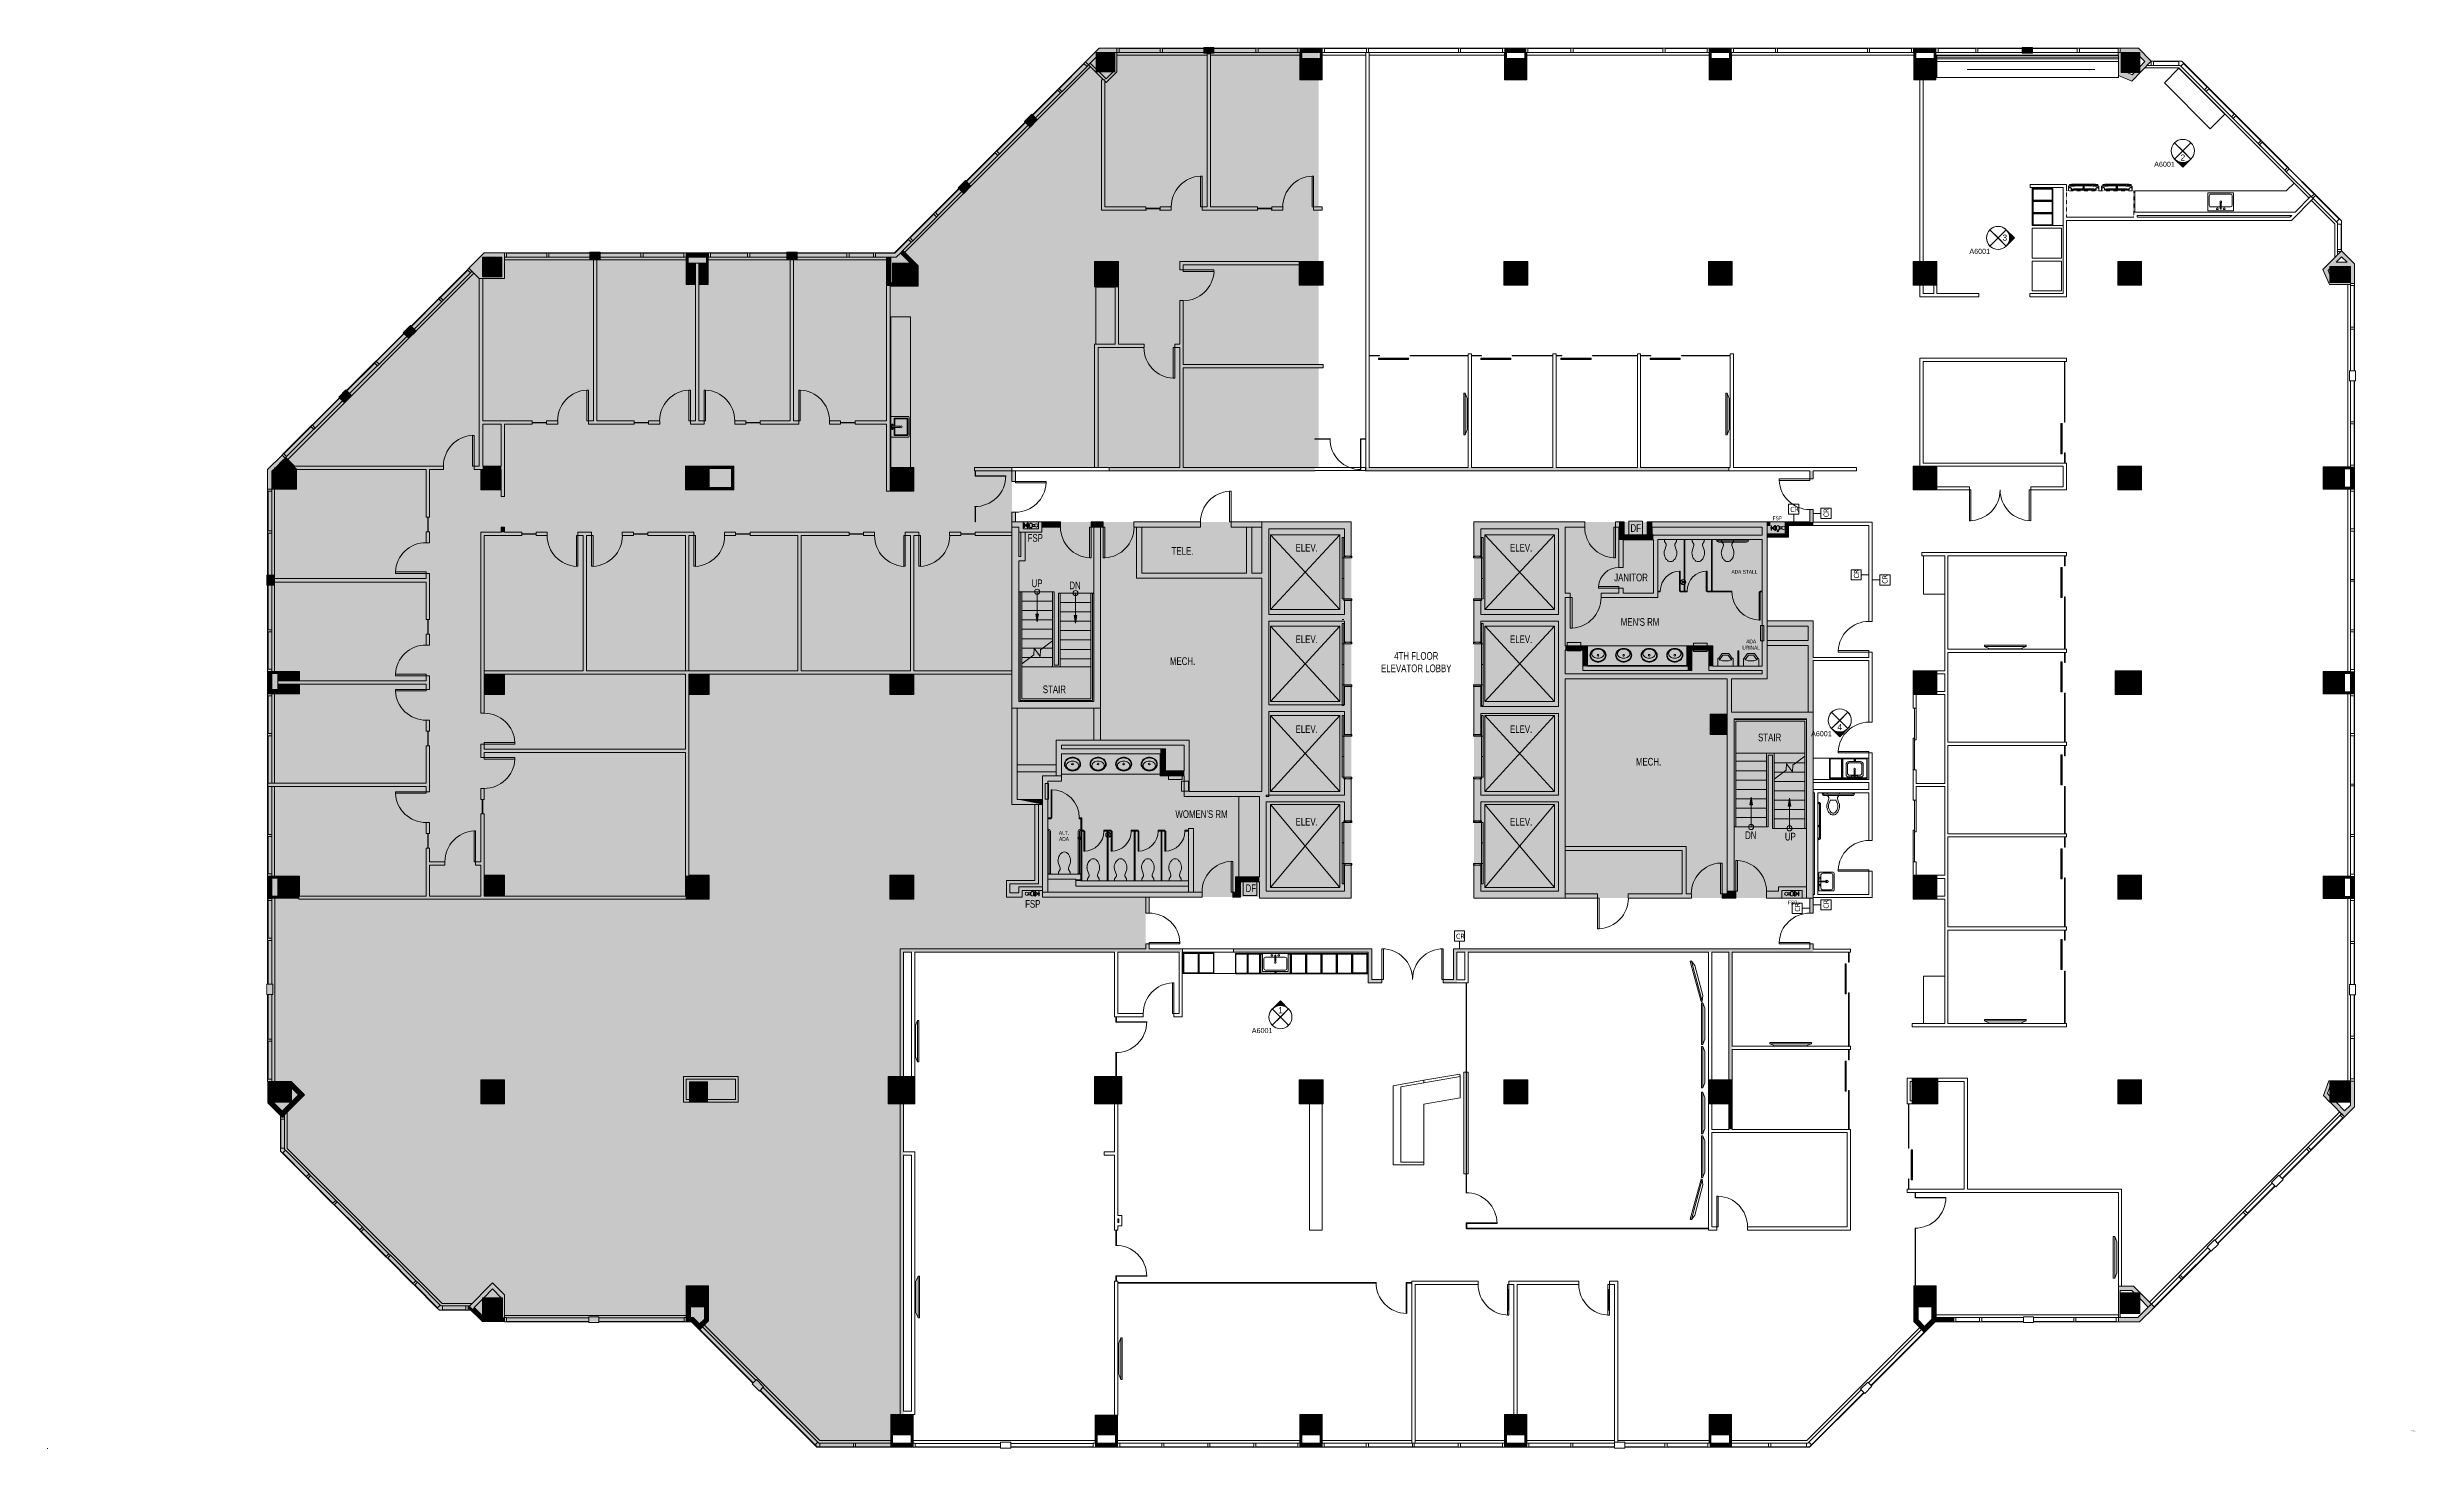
# Model space of a CAD drawing. Header units: inches. Extents: x 41 to 2820, y 110 to 1753.
import ezdxf

# ---------------------------------------------------------------- set-up
doc = ezdxf.new("R2010")
doc.units = ezdxf.units.IN
doc.header["$MEASUREMENT"] = 0
doc.linetypes.add('Overhead', pattern=[0.15625, 0.09375, -0.0625])
for name, color, linetype, lineweight in [('820 1st St NE_04_Clean_dwg', 8, 'Continuous', 9), ('A-ANNO-NOTE', 131, 'Continuous', 9), ('A-DETL', 90, 'Continuous', 9), ('A-DETL-GENF', 92, 'Continuous', 9), ('A-DETL-MEDM', 33, 'Continuous', 9), ('A-DOOR', 31, 'Continuous', 13), ('A-DOOR-FRAM', 31, 'Continuous', 9), ('A-DOOR-GLAZ', 31, 'Continuous', 9), ('A-GLAZ', 151, 'Continuous', 13), ('A-GLAZ-CURT', 52, 'Continuous', 9), ('A-WALL', 113, 'Continuous', 13), ('A-WALL-PATT', 111, 'Continuous', 13), ('G-ANNO-SYMB', 111, 'Continuous', 9), ('G-ANNO-TEXT', 231, 'Continuous', 9), ('G-IMPT', 8, 'Continuous', 9), ('I-WALL', 2, 'Continuous', 13), ('IRF-ANNO-TEXT', 7, 'Continuous', 9), ('IRF-COLUMN', 7, 'Continuous', 9), ('IRF-COLUMN-HATCH', 7, 'Continuous', 9), ('IRF-DOOR', 7, 'Continuous', 9), ('IRF-ELEVATOR', 7, 'Continuous', 9), ('IRF-ENG-PLUMBING-FIXTURE', 7, 'Continuous', 9), ('IRF-MILLWORK', 7, 'Continuous', 9), ('IRF-STAIR-RAMP', 7, 'Continuous', 9), ('IRF-WALL-FULL-HT', 7, 'Continuous', 9), ('IRF-WALL-FULL-HT-HATCH', 7, 'Continuous', 9), ('IRF-WALL-PART-HT', 7, 'Continuous', 9), ('IRF-WINDOW', 7, 'Continuous', 9), ('P-SANR-FIXT', 6, 'Continuous', 13), ('Q-CASE', 31, 'Continuous', 9), ('Q-SPCQ', 91, 'Continuous', 9), ('S-COLS', 52, 'Continuous', 13)]:
    doc.layers.add(name, color=color, linetype=linetype, lineweight=lineweight)
doc.styles.add('Arial', font='arial.ttf', dxfattribs={"height": 0.09375})
doc.styles.add('Arial_1', font='arial.ttf', dxfattribs={"height": 6})
doc.styles.add('Arial_2', font='arial.ttf', dxfattribs={"height": 7.125})
doc.styles.add('Swis721 LtCn BT', font='swisscl.ttf', dxfattribs={"height": 9})
doc.styles.add('Swis721 LtCn BT_1', font='swisscl.ttf', dxfattribs={"height": 4.5})
doc.styles.add('Tahoma', font='tahoma.ttf', dxfattribs={"width": 0.85, "height": 6})

# ---------------------------------------------------------------- blocks, each defined once
blk = doc.blocks.new('Single-Flush - 36_ x 96_-2566536-New Construction - Partition Plan')
at = {"layer": 'A-DOOR', "color": 250, "lineweight": 20}
for p, q in [((16.2, -2), (16.2, -38)), ((18, -2), (16.2, -2)), ((18, -2), (18, -38)), ((18, -38), (16.2, -38))]:
    blk.add_line(p, q, dxfattribs=at)
at = {"layer": 'A-DOOR', "lineweight": 9}
blk.add_arc((18, -2), 36.1, 180, 267.2188, dxfattribs=at)
blk = doc.blocks.new('Single-Flush - 36_ x 96_-2566598-New Construction - Partition Plan')
at = {"layer": 'A-DOOR', "color": 250, "lineweight": 20}
for p, q in [((16.2, 2), (16.2, 38)), ((18, 38), (16.2, 38)), ((18, 2), (18, 38)), ((18, 2), (16.2, 2))]:
    blk.add_line(p, q, dxfattribs=at)
at = {"layer": 'A-DOOR', "lineweight": 9}
blk.add_arc((18, 2), 36.1, 92.7812, 180, dxfattribs=at)
blk = doc.blocks.new('Double-Flush - 72_ x 84_-2566513-New Construction - Partition Plan')
at = {"layer": 'A-DOOR', "color": 250, "lineweight": 20}
for p, q in [((-36, 38), (-34.3, 38)), ((-36, 2), (-36, 38)), ((-34.3, 2), (-34.3, 38)), ((34.2, 2), (34.2, 38)), ((36, 2), (36, 38)), ((-36, 2), (-34.3, 2)), ((36, 2), (34.2, 2))]:
    blk.add_line(p, q, dxfattribs=at)
at = {"layer": 'A-DOOR', "lineweight": 9}
for centre, start, end in [((-36, 2), 0, 90), ((36, 2), 90, 180)]:
    blk.add_arc(centre, 36, start, end, dxfattribs=at)
blk = doc.blocks.new('Single-Flush - 36_ x 96_-2393538-New Construction - Partition Plan')
at = {"layer": 'A-DOOR', "color": 250, "lineweight": 20}
for p, q in [((16.2, -1.9), (16.2, -37.9)), ((18, -1.9), (16.2, -1.9)), ((18, -1.9), (18, -37.9)), ((18, -37.9), (16.2, -37.9))]:
    blk.add_line(p, q, dxfattribs=at)
at = {"layer": 'A-DOOR', "lineweight": 9}
blk.add_arc((18, -1.9), 36.1, 180, 267.2188, dxfattribs=at)
blk = doc.blocks.new('System Panel - Glazed-2610438-New Construction - Partition Plan')
at = {"layer": 'A-GLAZ-CURT', "color": 250, "lineweight": 20}
for p, q in [((28.7, 0.2), (-28.7, 0.2)), ((-28.7, 0.2), (-28.7, -0.3)), ((28.7, -0.3), (28.7, 0.2)), ((-28.7, -0.3), (28.7, -0.3))]:
    blk.add_line(p, q, dxfattribs=at)
blk = doc.blocks.new('System Panel - Glazed-2610409-New Construction - Partition Plan')
at = {"layer": 'A-GLAZ-CURT', "color": 250, "lineweight": 20}
for p, q in [((30.75, 0.25), (-30.75, 0.25)), ((-30.75, 0.25), (-30.75, -0.25)), ((30.75, -0.25), (30.75, 0.25)), ((-30.75, -0.25), (30.75, -0.25))]:
    blk.add_line(p, q, dxfattribs=at)
blk = doc.blocks.new('CWDR_Single Sliding DOOR - 3_5_-2610408-New Construction - Partition Plan')
at = {"layer": 'A-DOOR-FRAM'}
for p, q in [((16.25, -3), (-19, -3)), ((-19, -3), (-19, -3.5625)), ((-19, -3.9375), (-19, -4.5)), ((-19, -4.5), (16.25, -4.5)), ((16.25, -3), (16.25, -3.5625)), ((16.25, -3.9375), (16.25, -4.5))]:
    blk.add_line(p, q, dxfattribs=at)
at = {"layer": 'A-DOOR-GLAZ', "color": 250, "lineweight": 20}
for p, q in [((-19, -3.5625), (16.25, -3.5625)), ((-19, -3.9375), (-19, -3.5625)), ((16.25, -3.9375), (-19, -3.9375)), ((16.25, -3.5625), (16.25, -3.9375))]:
    blk.add_line(p, q, dxfattribs=at)
blk = doc.blocks.new('System Panel - Glazed-2610328-New Construction - Partition Plan')
at = {"layer": 'A-GLAZ-CURT', "color": 250, "lineweight": 20}
for p, q in [((6, 0.25), (-6, 0.25)), ((-6, 0.25), (-6, -0.25)), ((6, -0.25), (6, 0.25)), ((-6, -0.25), (6, -0.25))]:
    blk.add_line(p, q, dxfattribs=at)
blk = doc.blocks.new('CWDR_Single Sliding DOOR - 3_5_-2610327-New Construction - Partition Plan')
at = {"layer": 'A-DOOR-FRAM'}
for p, q in [((-19, 3.9375), (-19, 4.5)), ((-19, 4.5), (16.25, 4.5)), ((-19, 3), (-19, 3.5625)), ((16.25, 3), (-19, 3)), ((16.25, 3.9375), (16.25, 4.5)), ((16.25, 3), (16.25, 3.5625))]:
    blk.add_line(p, q, dxfattribs=at)
at = {"layer": 'A-DOOR-GLAZ', "color": 250, "lineweight": 20}
for p, q in [((16.25, 3.9375), (-19, 3.9375)), ((-19, 3.9375), (-19, 3.5625)), ((-19, 3.5625), (16.25, 3.5625)), ((16.25, 3.5625), (16.25, 3.9375))]:
    blk.add_line(p, q, dxfattribs=at)
blk = doc.blocks.new('System Panel - Glazed-2458939-New Construction - Partition Plan')
at = {"layer": 'A-GLAZ-CURT', "color": 250, "lineweight": 20}
for p, q in [((9.0625, 0.25), (-9.0625, 0.25)), ((-9.0625, 0.25), (-9.0625, -0.25)), ((9.0625, -0.25), (9.0625, 0.25)), ((-9.0625, -0.25), (9.0625, -0.25))]:
    blk.add_line(p, q, dxfattribs=at)
blk = doc.blocks.new('storefront - glass swinging - SNGL - GLASS - OFFICE DOORS-2458940-New Construction - Partition Plan')
at = {"layer": 'A-DETL-GENF'}
for p, q in [((18, 0.2), (17.5, 0.2)), ((17.5, 0.2), (17.5, -35.8)), ((18, 0.2), (18, -35.8))]:
    blk.add_line(p, q, dxfattribs=at)
blk.add_arc((18, 0.2), 36, 179.2042, 270, dxfattribs=at)
blk = doc.blocks.new('System Panel - Glazed-2411095-New Construction - Partition Plan')
at = {"layer": 'A-GLAZ-CURT', "color": 250, "lineweight": 20}
for p, q in [((3, 0.25), (-3, 0.25)), ((-3, 0.25), (-3, -0.25)), ((3, -0.25), (3, 0.25)), ((-3, -0.25), (3, -0.25))]:
    blk.add_line(p, q, dxfattribs=at)
blk = doc.blocks.new('System Panel - Glazed-2610356-New Construction - Partition Plan')
at = {"layer": 'A-GLAZ-CURT', "color": 250, "lineweight": 20}
for p, q in [((22.8, 0.3), (-22.8, 0.3)), ((-22.8, 0.3), (-22.8, -0.2)), ((22.8, -0.2), (22.8, 0.3)), ((-22.8, -0.2), (22.8, -0.2))]:
    blk.add_line(p, q, dxfattribs=at)
blk = doc.blocks.new('System Panel - Glazed-2610326-New Construction - Partition Plan')
at = {"layer": 'A-GLAZ-CURT', "color": 250, "lineweight": 20}
for p, q in [((31.3, 0.3), (-31.3, 0.3)), ((-31.3, 0.3), (-31.3, -0.2)), ((31.3, -0.2), (31.3, 0.3)), ((-31.3, -0.2), (31.3, -0.2))]:
    blk.add_line(p, q, dxfattribs=at)
blk = doc.blocks.new('Counter Top - Adustable Angle _No Backsplash_ - Standard Counter Top-2890121-New Construction - Partition Plan')
at = {"layer": 'Q-CASE', "lineweight": 13}
for p, q in [((-30.5, -1.5), (-30.5, 23.5)), ((-17.6, -1.5), (-30.5, -1.5)), ((-17.6, -1.5), (108.1, -127.2)), ((108.1, -127.2), (125.8, -109.5))]:
    blk.add_line(p, q, dxfattribs=at)
blk = doc.blocks.new('GE French Door Ref GFE28HSKSS - r0010391v-1_dwg-2455369-New Construction - Partition Plan')
at = {"layer": 'G-IMPT'}
for p, q in [((0, -29.4), (0, -28.3)), ((0, -30.8), (0, -29.4)), ((0, -33.5), (0, -30.8)), ((0, -33.1), (0, -30.8)), ((0, -30.8), (0.1, -31.2)), ((0, -33.1), (0, -33.2)), ((0, -33.1), (0, -33.1)), ((0, -33.1), (0, -33.1)), ((0, -33.1), (0, -33.1)), ((0, -33.2), (0, -33.2)), ((0, -33.2), (0, -33.2)), ((0, -33.2), (0, -33.2)), ((0, -33.2), (0, -33.2)), ((0, -33.2), (0, -33.2)), ((0.2, -33.5), (0, -33.5)), ((0, -33.5), (0, -33.5)), ((0.2, -33.5), (0, -33.5)), ((0, -33.6), (0, -33.5)), ((0, -33.6), (0, -33.6)), ((0.2, -33.6), (0, -33.6)), ((0.1, -28.3), (0.1, -29.4)), ((0.1, -29.4), (0.1, -28.3)), ((0.1, -29.4), (0.1, -30.8)), ((0.1, -29.4), (0.1, -30.8)), ((0.1, -29.4), (0.1, -30.8)), ((0.1, -30.8), (0.1, -31.2)), ((0.1, -30.8), (0.2, -31.2)), ((0.3, -31.5), (0.1, -31.2)), ((0.4, -31.5), (0.1, -31.2)), ((0.4, -31.5), (0.2, -31.2)), ((0.4, -31.5), (0.2, -31.2)), ((0.2, -31.2), (0.4, -31.5)), ((0.6, -33.5), (0.2, -33.5)), ((0.6, -33.5), (0.2, -33.5)), ((0.2, -33.6), (0.2, -33.8)), ((0.2, -33.6), (0.2, -33.8)), ((0.2, -33.6), (0.2, -33.8)), ((0.2, -33.8), (0.2, -33.6)), ((0.6, -33.7), (0.2, -33.6)), ((0.3, -33.9), (0.2, -33.8)), ((0.7, -31.7), (0.3, -31.5)), ((0.3, -31.5), (0.4, -31.5)), ((0.3, -31.5), (0.4, -31.5)), ((0.4, -34), (0.3, -33.9)), ((0.7, -31.7), (0.4, -31.5)), ((0.7, -31.7), (0.4, -31.5)), ((0.6, -34), (0.4, -34)), ((0.6, -33.5), (3.7, -33.7)), ((0.6, -33.5), (3.7, -33.7)), ((0.6, -33.7), (3.7, -33.9)), ((0.6, -34), (3.5, -34.3)), ((1.2, -31.8), (0.7, -31.7)), ((1.2, -31.7), (0.7, -31.7)), ((1.2, -31.7), (0.7, -31.7)), ((0.9, -31.9), (0.8, -31.7)), ((1.2, -32), (0.9, -31.9)), ((1.2, -31.7), (2.3, -31.7)), ((2.3, -31.7), (1.2, -31.7)), ((2.3, -31.8), (1.2, -31.8)), ((1.5, -32), (1.2, -32)), ((1.6, -35.2), (1.3, -35.1)), ((1.4, -35.1), (1.3, -35.1)), ((1.3, -35.1), (1.4, -35.1)), ((1.3, -35.1), (1.3, -35.2)), ((1.4, -35.1), (1.3, -35.2)), ((1.4, -35.1), (1.3, -35.2)), ((1.3, -35.2), (1.3, -35.7)), ((1.3, -35.2), (1.3, -35.2)), ((1.3, -35.7), (1.3, -35.2)), ((1.3, -35.2), (1.5, -35.2)), ((1.3, -35.7), (1.5, -35.6)), ((1.6, -35.7), (1.3, -35.7)), ((1.3, -35.7), (1.3, -35.7)), ((1.4, -35.7), (1.3, -35.7)), ((1.4, -35.7), (1.3, -35.7)), ((1.3, -35.7), (1.4, -35.7)), ((1.4, -35.7), (1.3, -35.7)), ((1.3, -35.7), (1.3, -35.7)), ((1.3, -35.7), (1.5, -35.7)), ((1.3, -35.7), (1.5, -35.7)), ((1.4, -35.1), (1.5, -35.1)), ((1.5, -35.1), (1.4, -35.1)), ((1.4, -35.7), (1.5, -35.7)), ((1.5, -32), (1.8, -32)), ((1.7, -35.2), (1.5, -35.1)), ((1.5, -35.1), (1.8, -35.2)), ((1.5, -35.1), (1.5, -35.2)), ((1.5, -35.1), (1.5, -35.6)), ((1.5, -35.6), (1.5, -35.2)), ((1.5, -35.6), (1.5, -35.6)), ((1.5, -35.6), (1.8, -35.7)), ((1.5, -35.6), (1.5, -35.7)), ((1.5, -35.7), (1.5, -35.7)), ((1.5, -35.7), (1.5, -35.7)), ((1.5, -35.7), (1.8, -35.7)), ((1.6, -34.1), (1.6, -35.4)), ((1.6, -34.1), (1.6, -35.2)), ((3.8, -35.3), (1.6, -35.2)), ((1.7, -35.2), (1.6, -35.2)), ((1.6, -35.2), (1.7, -35.2)), ((1.6, -35.2), (1.6, -35.2)), ((1.7, -35.7), (1.6, -35.7)), ((1.6, -35.7), (1.7, -35.7)), ((1.6, -35.7), (1.7, -35.7)), ((1.6, -35.7), (1.7, -35.7)), ((3.8, -35.9), (1.6, -35.7)), ((1.6, -35.7), (1.6, -35.7)), ((1.7, -35.7), (1.6, -35.7)), ((1.7, -34.1), (1.7, -35.2)), ((1.8, -35.2), (1.7, -35.2)), ((3.8, -35.3), (1.7, -35.2)), ((3.8, -35.3), (1.7, -35.2)), ((3.8, -35.3), (1.7, -35.2)), ((1.8, -35.2), (1.7, -35.2)), ((3.8, -35.3), (1.7, -35.2)), ((1.7, -35.7), (1.8, -35.7)), ((1.8, -35.7), (1.7, -35.7)), ((1.8, -32), (2.2, -32)), ((1.8, -35.2), (1.8, -35.7)), ((3.8, -35.3), (1.8, -35.2)), ((1.8, -35.2), (3.8, -35.3)), ((3.8, -35.3), (1.8, -35.2)), ((1.8, -35.7), (1.8, -35.2)), ((1.8, -35.2), (1.8, -35.2)), ((1.8, -35.7), (1.8, -35.7)), ((1.8, -35.7), (3.8, -35.8)), ((1.8, -35.7), (1.8, -35.7)), ((1.8, -35.7), (1.8, -35.7)), ((1.8, -35.7), (3.8, -35.8)), ((2.2, -32), (2.4, -31.9)), ((2.3, -31.8), (2.8, -31.7)), ((2.3, -31.7), (2.8, -31.7)), ((2.3, -31.7), (2.8, -31.7)), ((2.4, -31.9), (2.5, -31.8)), ((2.8, -31.7), (3.2, -31.5)), ((3.2, -31.5), (2.8, -31.7)), ((2.8, -31.7), (3.1, -31.5)), ((3.1, -31.5), (3.3, -31.2)), ((3.4, -31.2), (3.2, -31.5)), ((3.4, -31.2), (3.2, -31.5)), ((3.2, -34.3), (3.2, -34.2)), ((3.2, -34.3), (3.2, -34.2)), ((3.2, -34.3), (3.2, -34.2)), ((3.2, -34.3), (3.2, -34.2)), ((3.2, -34.3), (3.2, -34.3)), ((3.2, -34.3), (3.3, -34.4)), ((3.2, -34.3), (3.3, -34.4)), ((3.2, -34.3), (3.2, -34.3)), ((3.2, -34.3), (3.3, -34.4)), ((3.2, -34.3), (3.3, -34.4)), ((3.2, -34.3), (3.3, -34.4)), ((3.2, -34.3), (3.3, -34.4)), ((3.2, -34.3), (3.3, -34.4)), ((3.4, -30.8), (3.3, -31.2)), ((3.4, -34.3), (3.3, -34.4)), ((3.3, -34.4), (3.3, -34.2)), ((3.3, -34.3), (3.3, -34.2)), ((3.3, -34.4), (3.3, -34.2)), ((3.3, -34.4), (3.3, -34.2)), ((3.3, -34.4), (3.3, -34.2)), ((3.3, -34.4), (4.4, -34.5)), ((3.3, -34.4), (3.3, -34.4)), ((3.3, -34.4), (3.3, -34.4)), ((3.3, -34.4), (3.3, -34.4)), ((3.3, -34.4), (3.3, -34.4)), ((3.3, -34.4), (3.3, -34.4)), ((3.3, -34.4), (3.4, -34.4)), ((4.4, -34.5), (3.3, -34.4)), ((3.4, -34.4), (3.3, -34.4)), ((3.3, -34.4), (3.3, -34.4)), ((3.3, -34.4), (4.4, -34.5)), ((3.3, -34.4), (3.4, -34.4)), ((3.3, -34.4), (3.3, -34.4)), ((3.3, -34.4), (3.4, -34.4)), ((3.3, -34.4), (3.3, -34.4)), ((3.3, -34.4), (3.3, -34.4)), ((3.3, -34.4), (3.4, -34.4)), ((3.3, -34.4), (3.3, -34.4)), ((3.3, -34.4), (3.3, -34.4)), ((3.3, -34.4), (3.4, -34.4)), ((3.3, -34.4), (3.3, -34.4)), ((3.4, -29.9), (3.5, -29.6)), ((3.5, -29.6), (3.4, -29.9)), ((3.5, -29.9), (3.4, -29.9)), ((3.4, -29.9), (3.4, -30.8)), ((3.4, -29.9), (3.4, -30.8)), ((3.4, -31.2), (3.5, -30.8)), ((3.4, -30.8), (3.4, -31.2)), ((3.4, -34.4), (4.4, -34.5)), ((4.4, -34.5), (3.4, -34.4)), ((4.4, -34.5), (3.4, -34.4)), ((3.4, -34.4), (3.4, -34.4)), ((3.4, -34.4), (3.4, -34.4)), ((3.4, -34.4), (4.4, -34.5)), ((3.5, -29.6), (3.6, -29.4)), ((3.5, -29.7), (3.7, -29.5)), ((3.5, -29.6), (3.6, -29.5)), ((3.5, -29.9), (3.5, -29.7)), ((3.5, -29.7), (17.9, -29.7)), ((3.5, -29.7), (17.7, -29.7)), ((17.9, -29.8), (3.5, -29.8)), ((17.7, -29.8), (3.5, -29.8)), ((3.5, -29.9), (3.5, -30.8)), ((3.7, -30.2), (3.5, -30.2)), ((3.5, -34.3), (7.5, -34.5)), ((3.6, -29.4), (3.8, -29.3)), ((3.8, -29.4), (3.6, -29.5)), ((3.8, -29.4), (3.7, -29.5)), ((5.8, -30.2), (3.7, -30.2)), ((3.7, -33.7), (7.3, -33.9)), ((3.7, -33.7), (7.3, -33.9)), ((3.7, -33.9), (7.3, -34.1)), ((3.8, -29.3), (4.1, -29.3)), ((4.1, -29.3), (3.8, -29.4)), ((3.8, -29.4), (4.1, -29.4)), ((3.8, -34.4), (3.8, -35.3)), ((3.8, -35.3), (6.1, -35.4)), ((3.8, -35.8), (6.1, -35.9)), ((3.8, -35.8), (6.1, -35.9)), ((3.8, -35.9), (6.1, -36)), ((3.9, -34.5), (3.9, -35.3)), ((4, -34.5), (4, -35.3)), ((4.1, -29.3), (31.7, -29.3)), ((4.1, -29.3), (31.7, -29.3)), ((4.1, -29.4), (31.7, -29.4)), ((4.4, -34.5), (5.6, -34.7)), ((4.4, -34.5), (5.6, -34.7)), ((4.4, -34.5), (5.6, -34.7)), ((4.4, -34.5), (5.6, -34.7)), ((5.6, -34.7), (6.8, -34.8)), ((5.6, -34.7), (6.8, -34.8)), ((5.6, -34.7), (6.8, -34.8)), ((5.6, -34.7), (6.8, -34.8)), ((5.8, -30.2), (7.5, -30.2)), ((5.8, -30.5), (7.5, -30.5)), ((6.1, -35.4), (8.5, -35.5)), ((6.1, -35.9), (8.5, -36)), ((6.1, -35.9), (8.5, -36)), ((6.1, -36), (8.5, -36.1)), ((6.8, -34.8), (8, -34.9)), ((6.8, -34.8), (8, -34.9)), ((6.8, -34.8), (8, -34.9)), ((6.8, -34.8), (8, -34.9)), ((7.3, -33.9), (10.8, -34.1)), ((7.3, -33.9), (10.8, -34.1)), ((7.3, -34.1), (10.8, -34.2)), ((17.1, -30.2), (7.5, -30.2)), ((7.5, -30.5), (7.5, -30.2)), ((7.5, -30.5), (17.1, -30.5)), ((7.5, -34.5), (11, -34.7)), ((8, -34.9), (9.2, -35)), ((8, -34.9), (9.2, -35)), ((8, -34.9), (9.2, -35)), ((8, -34.9), (9.2, -35)), ((8.5, -35.5), (10.8, -35.6)), ((8.5, -36), (10.8, -36.1)), ((8.5, -36), (10.8, -36.1)), ((8.5, -36.1), (10.8, -36.2)), ((9.2, -35), (10.4, -35)), ((9.2, -35), (10.4, -35)), ((9.2, -35), (10.4, -35)), ((9.2, -35), (10.4, -35)), ((10.4, -35), (11.6, -35)), ((10.4, -35), (11.6, -35)), ((10.4, -35), (11.6, -35)), ((10.4, -35), (11.6, -35)), ((10.8, -34.1), (14.3, -34.2)), ((14.3, -34.2), (10.8, -34.1)), ((10.8, -34.2), (14.3, -34.3)), ((10.8, -35.6), (13.1, -35.6)), ((10.8, -36.1), (13.1, -36.1)), ((10.8, -36.1), (13.1, -36.2)), ((10.8, -36.2), (13.1, -36.2)), ((13.8, -34.7), (11, -34.7)), ((12.8, -34.9), (11.6, -35)), ((12.8, -34.9), (11.6, -35)), ((12.8, -34.9), (11.6, -35)), ((12.8, -34.9), (11.6, -35)), ((13.9, -34.8), (12.8, -34.9)), ((13.9, -34.8), (12.8, -34.9)), ((13.9, -34.9), (12.8, -34.9)), ((14, -34.9), (12.8, -34.9)), ((13.9, -34.9), (12.8, -34.9)), ((12.8, -34.9), (13.9, -34.9)), ((13.9, -34.9), (12.8, -34.9)), ((13.1, -35.6), (15.5, -35.7)), ((13.1, -36.1), (15.5, -36.2)), ((13.1, -36.2), (15.5, -36.2)), ((13.1, -36.2), (15.5, -36.2)), ((13.8, -34.7), (17.3, -34.7)), ((13.9, -34.7), (14, -34.9)), ((13.9, -34.8), (13.9, -34.7)), ((14, -34.8), (13.9, -34.8)), ((14, -34.8), (13.9, -34.8)), ((14, -34.8), (13.9, -34.8)), ((13.9, -34.8), (13.9, -34.8)), ((13.9, -34.9), (13.9, -34.9)), ((14, -34.9), (13.9, -34.9)), ((13.9, -34.9), (14, -34.9)), ((14, -34.9), (13.9, -34.9)), ((13.9, -34.9), (13.9, -34.9)), ((13.9, -34.9), (13.9, -34.9)), ((13.9, -34.9), (13.9, -34.9)), ((14, -34.9), (13.9, -34.9)), ((13.9, -34.9), (13.9, -34.9)), ((14, -34.8), (14, -34.7)), ((14, -34.8), (14, -34.7)), ((14, -34.8), (14, -34.7)), ((14, -34.8), (14.1, -34.8)), ((14.1, -34.8), (14, -34.8)), ((14.1, -34.8), (14, -34.8)), ((14.1, -34.8), (14, -34.8)), ((14.1, -34.8), (14, -34.8)), ((14.1, -34.8), (14, -34.8)), ((14.1, -34.8), (14, -34.8)), ((14, -34.8), (14, -34.8)), ((14, -34.8), (14, -34.8)), ((14, -34.8), (14, -34.8)), ((14, -34.8), (14, -34.8)), ((14, -34.8), (14, -34.8)), ((14, -34.9), (14, -34.9)), ((14, -34.9), (14, -34.9)), ((14, -34.9), (14, -34.9)), ((14, -34.9), (14, -34.9)), ((14, -34.9), (14, -34.9)), ((14.1, -34.8), (14.1, -34.7)), ((14.1, -34.8), (14.1, -34.7)), ((14.1, -34.8), (14.1, -34.7)), ((14.1, -34.8), (14.1, -34.7)), ((14.1, -34.8), (14.1, -34.8)), ((14.1, -34.8), (14.1, -34.8)), ((14.3, -34.2), (17.2, -34.2)), ((17.2, -34.2), (14.3, -34.2)), ((14.3, -34.3), (17.3, -34.4)), ((15.5, -35.7), (15.7, -35.7)), ((15.5, -36.2), (20.3, -36.2)), ((15.5, -36.2), (15.8, -36.2)), ((15.5, -36.2), (16, -36.2)), ((15.7, -35.1), (16, -35.1)), ((15.7, -35.1), (16.1, -35.1)), ((15.7, -35.1), (15.7, -35.2)), ((15.7, -35.1), (15.7, -35.6)), ((15.7, -35.1), (15.7, -35.2)), ((15.7, -35.2), (15.7, -35.2)), ((16.1, -35.2), (15.7, -35.2)), ((15.7, -35.6), (15.7, -35.2)), ((15.7, -35.6), (15.7, -35.7)), ((15.7, -35.7), (15.7, -35.6)), ((16.1, -35.7), (15.7, -35.6)), ((15.7, -35.6), (15.8, -35.7)), ((15.7, -35.6), (15.7, -35.6)), ((15.7, -35.6), (15.8, -35.7)), ((15.7, -35.7), (15.8, -35.7)), ((15.7, -35.7), (15.8, -35.7)), ((15.7, -35.7), (15.8, -35.7)), ((15.7, -35.7), (15.8, -35.7)), ((15.7, -35.7), (15.7, -35.8)), ((15.7, -35.7), (15.7, -35.8)), ((15.7, -35.7), (15.9, -35.7)), ((15.7, -35.7), (15.8, -35.7)), ((15.7, -35.7), (15.8, -35.7)), ((15.7, -35.7), (15.7, -35.7)), ((15.7, -35.8), (15.7, -35.9)), ((15.7, -35.9), (15.7, -36)), ((15.7, -35.9), (15.7, -36)), ((15.7, -36), (15.7, -36.1)), ((15.7, -36), (15.7, -36.1)), ((15.7, -36.1), (15.7, -36.1)), ((15.7, -36.1), (15.7, -36.2)), ((15.7, -36.2), (15.7, -36.1)), ((15.7, -36.1), (15.7, -36.1)), ((15.7, -36.2), (15.8, -36.2)), ((15.7, -36.2), (15.8, -36.2)), ((16.1, -35.7), (15.8, -35.7)), ((16.1, -35.7), (15.8, -35.7)), ((16.1, -35.7), (15.8, -35.7)), ((15.8, -35.7), (15.8, -35.7)), ((15.8, -35.7), (15.8, -35.8)), ((15.8, -35.7), (16.1, -35.7)), ((15.8, -35.7), (15.8, -35.7)), ((16.1, -35.7), (15.8, -35.7)), ((16, -35.7), (15.8, -35.7)), ((15.8, -35.7), (15.8, -35.7)), ((15.8, -35.7), (15.8, -35.7)), ((16.1, -35.7), (15.8, -35.7)), ((16.1, -35.7), (15.8, -35.7)), ((15.8, -35.7), (15.8, -35.7)), ((15.8, -35.7), (15.8, -35.7)), ((15.8, -35.8), (15.8, -35.9)), ((15.8, -35.9), (15.8, -36)), ((15.8, -36), (15.8, -36.1)), ((15.8, -36.1), (15.8, -36.2)), ((16.1, -36.2), (15.8, -36.2)), ((15.8, -36.2), (16.1, -36.2)), ((15.8, -36.2), (15.8, -36.2)), ((15.8, -36.2), (15.8, -36.2)), ((15.9, -35.2), (15.9, -35.2)), ((16, -34.7), (16, -35.7)), ((16, -34.7), (16, -35.2)), ((16, -35.7), (16, -35.7)), ((16.2, -35.7), (16, -35.7)), ((16.5, -35.1), (16.1, -35.1)), ((16.1, -35.1), (16.1, -35.2)), ((16.5, -35.2), (16.1, -35.2)), ((16.1, -35.2), (16.1, -35.7)), ((16.1, -35.7), (16.5, -35.7)), ((16.1, -35.7), (16.5, -35.7)), ((16.5, -35.7), (16.1, -35.7)), ((16.1, -35.7), (16.1, -35.7)), ((16.1, -35.7), (16.5, -35.7)), ((16.1, -35.7), (16.1, -35.7)), ((16.1, -35.7), (16.5, -35.7)), ((16.5, -35.7), (16.1, -35.7)), ((16.1, -35.7), (16.1, -35.7)), ((16.1, -35.7), (16.5, -35.7)), ((16.1, -36.2), (16.5, -36.2)), ((16.2, -34.7), (16.2, -35.2)), ((16.3, -35.7), (16.2, -35.7)), ((16.3, -34.7), (16.3, -35.2)), ((16.5, -34.7), (16.5, -35.2)), ((16.5, -35.1), (16.9, -35.1)), ((16.5, -35.1), (16.5, -35.2)), ((16.5, -35.2), (16.5, -35.7)), ((16.5, -35.2), (16.9, -35.2)), ((16.5, -35.7), (16.9, -35.7)), ((16.5, -35.7), (16.9, -35.7)), ((16.5, -35.7), (16.9, -35.7)), ((16.5, -35.9), (16.5, -35.7)), ((16.5, -35.7), (16.9, -35.7)), ((16.5, -35.7), (16.5, -35.7)), ((16.5, -35.7), (16.5, -35.7)), ((16.5, -35.7), (16.9, -35.7)), ((16.5, -35.7), (16.5, -35.7)), ((16.5, -35.7), (16.5, -35.7)), ((16.5, -35.7), (16.9, -35.7)), ((16.5, -35.7), (16.5, -35.7)), ((16.5, -35.7), (16.9, -35.7)), ((16.5, -36), (16.5, -35.9)), ((16.5, -36), (16.5, -36.1)), ((16.5, -36.1), (16.5, -36.2)), ((16.5, -36.2), (16.9, -36.2)), ((16.5, -36.2), (16.5, -36.2)), ((16.5, -36.2), (16.5, -36.2)), ((16.6, -34.7), (16.6, -35.2)), ((16.8, -35.7), (16.6, -35.7)), ((16.8, -34.7), (16.8, -35.2)), ((16.8, -35.7), (16.9, -35.7)), ((16.9, -34.7), (16.9, -35.2)), ((16.9, -35.1), (17.3, -35.1)), ((16.9, -35.1), (16.9, -35.2)), ((16.9, -35.7), (16.9, -35.2)), ((16.9, -35.2), (17.2, -35.2)), ((17.2, -35.7), (16.9, -35.7)), ((17.2, -35.7), (16.9, -35.7)), ((17.2, -35.7), (16.9, -35.7)), ((17.2, -35.7), (16.9, -35.7)), ((16.9, -35.7), (16.9, -35.7)), ((17.2, -35.7), (16.9, -35.7)), ((16.9, -35.7), (16.9, -35.7)), ((17.2, -35.7), (16.9, -35.7)), ((17.2, -35.7), (16.9, -35.7)), ((16.9, -35.7), (16.9, -35.7)), ((16.9, -35.7), (17.2, -35.7)), ((16.9, -36.2), (17.2, -36.2)), ((17.2, -36.2), (16.9, -36.2)), ((17, -35.1), (17.3, -35.1)), ((17, -36.2), (18.8, -36.2)), ((17.2, -30.2), (17.1, -30.2)), ((17.2, -34.2), (17.1, -30.2)), ((17.1, -30.2), (17.1, -30.5)), ((17.2, -34.2), (17.1, -30.2)), ((17.3, -30.2), (17.1, -30.2)), ((17.2, -35.2), (17.3, -35.1)), ((17.2, -35.7), (17.2, -35.2)), ((17.2, -35.2), (17.2, -35.6)), ((17.2, -35.7), (17.3, -35.6)), ((17.3, -35.6), (17.2, -35.6)), ((17.2, -35.7), (17.2, -35.6)), ((17.2, -35.7), (17.2, -35.7)), ((17.2, -35.7), (17.3, -35.7)), ((17.2, -35.7), (17.2, -35.7)), ((17.2, -35.7), (17.3, -35.7)), ((17.3, -35.7), (17.2, -35.7)), ((17.3, -35.7), (17.2, -35.7)), ((17.2, -35.7), (17.2, -35.7)), ((17.2, -35.7), (17.2, -35.7)), ((17.2, -35.7), (17.2, -35.7)), ((17.3, -35.7), (17.2, -35.7)), ((17.3, -35.7), (17.2, -35.7)), ((17.2, -35.8), (17.2, -35.7)), ((17.2, -35.7), (17.2, -35.7)), ((17.2, -35.7), (17.2, -35.7)), ((17.2, -35.7), (17.2, -35.7)), ((17.2, -35.7), (17.2, -35.7)), ((17.2, -35.7), (17.2, -35.7)), ((17.2, -35.9), (17.2, -35.8)), ((17.2, -35.9), (17.2, -36)), ((17.2, -36), (17.2, -36.1)), ((17.2, -36.1), (17.2, -36.2)), ((17.3, -36.2), (17.2, -36.2)), ((17.2, -36.2), (17.3, -36.2)), ((17.2, -36.2), (18.6, -36.2)), ((17.2, -36.2), (17.2, -36.2)), ((17.2, -36.2), (17.2, -36.2)), ((17.3, -30.2), (17.6, -30.2)), ((17.3, -30.2), (17.3, -30.2)), ((17.3, -34.4), (17.3, -30.2)), ((17.3, -34.7), (17.6, -34.7)), ((17.3, -35.6), (17.3, -35.1)), ((17.3, -35.2), (17.3, -35.1)), ((17.3, -35.2), (17.3, -35.2)), ((17.3, -35.7), (17.3, -35.6)), ((17.3, -35.6), (17.3, -35.7)), ((17.3, -35.7), (18.5, -35.7)), ((17.3, -35.8), (17.3, -35.7)), ((17.3, -35.7), (17.3, -35.8)), ((17.3, -35.8), (17.3, -35.9)), ((17.3, -35.9), (17.3, -36)), ((17.3, -35.9), (17.3, -36)), ((17.3, -36), (17.3, -36.1)), ((17.3, -36), (17.3, -36.1)), ((17.3, -36.1), (17.3, -36.1)), ((17.3, -36.1), (17.3, -36.2)), ((17.3, -36.2), (17.3, -36.1)), ((17.3, -36.1), (17.3, -36.1)), ((17.6, -32.3), (17.6, -30.2)), ((17.6, -30.2), (17.9, -30.2)), ((17.9, -30.3), (17.6, -30.3)), ((17.9, -30.3), (17.6, -30.3)), ((17.6, -34.3), (17.6, -32.3)), ((17.6, -34.7), (17.6, -34.3)), ((17.9, -34.5), (17.6, -34.5)), ((17.9, -34.5), (17.6, -34.5)), ((17.9, -34.7), (17.6, -34.7)), ((17.9, -29.7), (17.7, -29.7)), ((17.7, -29.8), (17.7, -29.7)), ((17.9, -29.7), (17.7, -29.7)), ((17.9, -29.8), (17.7, -29.8)), ((17.9, -29.8), (17.7, -29.8)), ((17.9, -29.7), (17.9, -29.4)), ((17.9, -29.7), (17.9, -29.4)), ((17.9, -29.7), (17.9, -29.7)), ((17.9, -29.7), (17.9, -29.7)), ((17.9, -29.7), (32.2, -29.7)), ((17.9, -29.7), (18.1, -29.7)), ((17.9, -29.7), (17.9, -29.7)), ((17.9, -29.7), (17.9, -29.7)), ((17.9, -29.8), (17.9, -29.7)), ((17.9, -29.8), (17.9, -29.7)), ((17.9, -29.7), (18.1, -29.7)), ((17.9, -29.8), (17.9, -29.8)), ((17.9, -29.8), (17.9, -29.8)), ((17.9, -30.2), (17.9, -29.8)), ((17.9, -30.2), (17.9, -29.8)), ((17.9, -29.8), (17.9, -29.8)), ((17.9, -29.8), (17.9, -29.8)), ((17.9, -29.8), (18.1, -29.8)), ((17.9, -29.8), (32.3, -29.8)), ((17.9, -29.8), (18.1, -29.8)), ((17.9, -30.2), (18.1, -30.2)), ((17.9, -30.3), (18.1, -30.3)), ((17.9, -30.3), (18.1, -30.3)), ((17.9, -34.5), (18.1, -34.5)), ((17.9, -34.5), (18.1, -34.5)), ((17.9, -34.7), (18.1, -34.7)), ((18.1, -29.8), (18.1, -29.7)), ((18.1, -29.7), (32.2, -29.7)), ((18.1, -29.8), (32.3, -29.8)), ((18.1, -34.3), (18.1, -30.2)), ((18.4, -30.2), (18.1, -30.2)), ((18.1, -34.7), (18.1, -34.3)), ((18.5, -34.7), (18.1, -34.7)), ((18.5, -30.2), (18.4, -30.2)), ((18.4, -34.4), (18.4, -30.2)), ((21.4, -34.3), (18.4, -34.4)), ((18.6, -30.2), (18.5, -30.2)), ((21.3, -34.7), (18.5, -34.7)), ((18.5, -35.1), (18.9, -35.1)), ((18.5, -35.1), (18.9, -35.1)), ((18.5, -35.1), (18.5, -35.2)), ((18.5, -35.1), (18.5, -35.6)), ((18.5, -35.1), (18.6, -35.1)), ((18.5, -35.2), (18.5, -35.2)), ((18.5, -35.6), (18.5, -35.7)), ((18.5, -35.7), (18.5, -35.6)), ((18.6, -35.6), (18.5, -35.6)), ((18.5, -35.6), (18.6, -35.7)), ((18.5, -35.7), (18.6, -35.7)), ((18.5, -35.7), (18.5, -35.8)), ((18.5, -35.7), (18.5, -35.8)), ((18.5, -35.7), (18.8, -35.7)), ((18.5, -35.7), (18.6, -35.7)), ((18.5, -35.7), (18.6, -35.7)), ((18.5, -35.7), (18.6, -35.7)), ((18.5, -35.8), (18.5, -35.9)), ((18.5, -35.9), (18.5, -36)), ((18.5, -35.9), (18.5, -36)), ((18.5, -36), (18.5, -36.1)), ((18.5, -36), (18.5, -36.1)), ((18.5, -36.1), (18.5, -36.1)), ((18.5, -36.1), (18.5, -36.2)), ((18.5, -36.2), (18.5, -36.1)), ((18.5, -36.1), (18.5, -36.1)), ((18.5, -36.2), (18.6, -36.2)), ((18.5, -36.2), (18.6, -36.2)), ((18.6, -30.2), (18.6, -30.2)), ((18.6, -34.2), (18.6, -30.2)), ((18.6, -30.2), (28.3, -30.2)), ((18.6, -30.2), (18.6, -30.5)), ((18.6, -34.2), (18.6, -30.2)), ((28.3, -30.5), (18.6, -30.5)), ((21.4, -34.2), (18.6, -34.2)), ((21.4, -34.2), (18.6, -34.2)), ((18.9, -35.1), (18.6, -35.1)), ((18.6, -35.6), (18.6, -35.1)), ((18.9, -35.7), (18.6, -35.6)), ((18.9, -35.7), (18.6, -35.6)), ((18.6, -35.6), (18.6, -35.6)), ((18.6, -35.6), (18.6, -35.7)), ((18.6, -35.7), (18.6, -35.7)), ((18.9, -35.7), (18.6, -35.7)), ((18.6, -35.7), (18.6, -35.7)), ((18.9, -35.7), (18.6, -35.7)), ((18.9, -35.7), (18.6, -35.7)), ((18.9, -35.7), (18.6, -35.7)), ((18.6, -35.7), (18.6, -35.7)), ((18.6, -35.7), (18.6, -35.8)), ((18.6, -35.7), (18.9, -35.7)), ((18.6, -35.7), (18.6, -35.7)), ((18.9, -35.7), (18.6, -35.7)), ((18.6, -35.7), (18.6, -35.7)), ((18.9, -35.7), (18.6, -35.7)), ((18.6, -35.7), (18.6, -35.7)), ((18.6, -35.8), (18.6, -35.9)), ((18.6, -35.9), (18.6, -36)), ((18.6, -36), (18.6, -36.1)), ((18.6, -36.1), (18.6, -36.2)), ((18.9, -36.2), (18.6, -36.2)), ((18.6, -36.2), (18.9, -36.2)), ((18.6, -36.2), (18.6, -36.2)), ((18.6, -36.2), (18.6, -36.2)), ((18.9, -35.7), (18.8, -35.7)), ((18.9, -34.7), (18.9, -35.1)), ((19.3, -35.1), (18.9, -35.1)), ((18.9, -35.1), (18.9, -35.1)), ((19.3, -35.1), (18.9, -35.1)), ((18.9, -35.1), (18.9, -35.7)), ((18.9, -35.7), (19.3, -35.7)), ((18.9, -35.7), (19.3, -35.7)), ((18.9, -35.7), (18.9, -35.7)), ((19, -35.7), (18.9, -35.7)), ((19.3, -35.7), (18.9, -35.7)), ((19.3, -35.7), (18.9, -35.7)), ((18.9, -35.7), (18.9, -35.7)), ((18.9, -35.7), (19.3, -35.7)), ((18.9, -35.7), (18.9, -35.7)), ((19.3, -35.7), (18.9, -35.7)), ((18.9, -35.7), (18.9, -35.7)), ((18.9, -35.7), (19.3, -35.7)), ((18.9, -36.2), (19.3, -36.2)), ((19, -34.7), (19, -35.1)), ((19.2, -35.7), (19, -35.7)), ((19.2, -34.7), (19.2, -35.1)), ((19.3, -35.7), (19.2, -35.7)), ((19.2, -35.7), (19.3, -35.7)), ((19.3, -34.7), (19.3, -35.1)), ((19.3, -35.1), (19.7, -35.1)), ((19.3, -35.1), (19.3, -35.1)), ((19.3, -35.1), (19.3, -35.7)), ((19.3, -35.1), (19.7, -35.1)), ((19.3, -35.7), (19.7, -35.7)), ((19.3, -35.7), (19.7, -35.7)), ((19.5, -35.7), (19.3, -35.7)), ((19.3, -35.7), (19.7, -35.7)), ((19.3, -35.7), (19.7, -35.7)), ((19.3, -35.9), (19.3, -35.7)), ((19.3, -35.7), (19.7, -35.7)), ((19.3, -35.7), (19.3, -35.7)), ((19.3, -35.7), (19.3, -35.7)), ((19.3, -35.7), (19.5, -35.7)), ((19.3, -35.7), (19.3, -35.7)), ((19.3, -35.7), (19.7, -35.7)), ((19.3, -35.7), (19.3, -35.7)), ((19.3, -35.7), (19.7, -35.7)), ((19.3, -36), (19.3, -35.9)), ((19.3, -36), (19.3, -36.1)), ((19.3, -36.1), (19.3, -36.2)), ((19.3, -36.2), (19.7, -36.2)), ((19.3, -36.2), (19.3, -36.2)), ((19.3, -36.2), (19.3, -36.2)), ((19.5, -34.7), (19.5, -35.1)), ((19.6, -35.7), (19.5, -35.7)), ((19.8, -34.7), (19.6, -34.7)), ((19.6, -34.7), (19.6, -35.1)), ((19.6, -35.7), (19.8, -35.7)), ((19.7, -35.1), (20.1, -35.1)), ((19.7, -35.1), (19.7, -35.1)), ((19.7, -35.7), (19.7, -35.1)), ((19.7, -35.1), (20.1, -35.1)), ((19.7, -35.7), (20, -35.6)), ((20, -35.7), (19.7, -35.7)), ((20, -35.7), (19.7, -35.7)), ((20, -35.7), (19.7, -35.7)), ((19.7, -35.7), (20, -35.7)), ((20, -35.7), (19.7, -35.7)), ((19.7, -35.7), (19.7, -35.7)), ((20, -35.7), (19.7, -35.7)), ((19.7, -35.7), (19.7, -35.7)), ((19.7, -36.2), (20, -36.2)), ((20, -36.2), (19.7, -36.2)), ((19.8, -34.7), (19.8, -35.1)), ((19.8, -34.7), (19.8, -35.4)), ((19.8, -35.1), (20.1, -35.1)), ((19.8, -35.7), (19.8, -35.7)), ((20, -35.7), (19.8, -35.7)), ((19.8, -36.2), (20.3, -36.2)), ((20.1, -35.7), (19.9, -35.7)), ((20, -35.6), (20.1, -35.1)), ((20, -35.7), (20.1, -35.6)), ((20, -35.7), (20, -35.6)), ((20, -35.6), (20.1, -35.6)), ((20.1, -35.7), (20, -35.7)), ((20.1, -35.7), (20, -35.7)), ((20, -35.7), (20.1, -35.7)), ((20.1, -35.7), (20, -35.7)), ((20, -35.7), (20.1, -35.7)), ((20, -35.7), (20, -35.7)), ((20.1, -35.7), (20, -35.7)), ((20, -35.8), (20, -35.7)), ((20, -35.7), (20.1, -35.7)), ((20, -35.7), (20, -35.7)), ((20, -35.7), (20, -35.7)), ((20, -35.7), (20, -35.7)), ((20, -35.9), (20, -35.8)), ((20, -35.9), (20, -36)), ((20, -36), (20, -36.1)), ((20, -36.1), (20, -36.2)), ((20.1, -36.2), (20, -36.2)), ((20, -36.2), (20.1, -36.2)), ((20, -36.2), (20.3, -36.2)), ((20, -36.2), (20, -36.2)), ((20, -36.2), (20, -36.2)), ((20.1, -35.6), (20.1, -35.1)), ((20.1, -35.2), (20.1, -35.1)), ((20.1, -35.1), (20.1, -35.6)), ((20.1, -35.1), (20.1, -35.1)), ((20.1, -35.2), (20.1, -35.2)), ((20.1, -35.7), (20.1, -35.6)), ((20.1, -35.6), (20.1, -35.7)), ((20.1, -35.6), (20.1, -35.6)), ((20.1, -35.7), (20.3, -35.7)), ((20.1, -35.8), (20.1, -35.7)), ((20.1, -35.7), (20.1, -35.8)), ((20.1, -35.7), (20.1, -35.7)), ((20.1, -35.8), (20.1, -35.9)), ((20.1, -35.9), (20.1, -36)), ((20.1, -35.9), (20.1, -36)), ((20.1, -36), (20.1, -36.1)), ((20.1, -36), (20.1, -36.1)), ((20.1, -36.1), (20.1, -36.1)), ((20.1, -36.1), (20.1, -36.2)), ((20.1, -36.2), (20.1, -36.1)), ((20.1, -36.1), (20.1, -36.1)), ((22.6, -35.6), (20.3, -35.7)), ((20.3, -36.2), (22.6, -36.1)), ((22.6, -36.2), (20.3, -36.2)), ((20.3, -36.2), (22.6, -36.2)), ((21.3, -34.7), (24.8, -34.7)), ((25, -34.1), (21.4, -34.2)), ((21.4, -34.2), (25, -34.1)), ((25, -34.2), (21.4, -34.3)), ((24.9, -35.6), (22.6, -35.6)), ((24.9, -36.1), (22.6, -36.1)), ((24.9, -36.1), (22.6, -36.2)), ((24.9, -36.2), (22.6, -36.2)), ((28.2, -34.5), (24.8, -34.7)), ((27.3, -35.5), (24.9, -35.6)), ((27.3, -36), (24.9, -36.1)), ((27.3, -36), (24.9, -36.1)), ((27.3, -36.1), (24.9, -36.2)), ((28.5, -33.9), (25, -34.1)), ((28.5, -33.9), (25, -34.1)), ((28.5, -34.1), (25, -34.2)), ((29.6, -35.4), (27.3, -35.5)), ((29.6, -35.9), (27.3, -36)), ((29.6, -35.9), (27.3, -36)), ((29.6, -36), (27.3, -36.1)), ((31.7, -34.3), (28.2, -34.5)), ((30, -30.2), (28.3, -30.2)), ((28.3, -30.5), (28.3, -30.2)), ((30, -30.5), (28.3, -30.5)), ((32.1, -33.7), (28.5, -33.9)), ((32.1, -33.7), (28.5, -33.9)), ((32.1, -33.9), (28.5, -34.1)), ((31.9, -35.3), (29.6, -35.4)), ((31.9, -35.8), (29.6, -35.9)), ((31.9, -35.8), (29.6, -35.9)), ((29.6, -36), (31.9, -35.9)), ((30, -30.2), (32.1, -30.2)), ((31.7, -29.3), (32, -29.4)), ((31.7, -29.3), (32, -29.3)), ((31.7, -29.4), (31.9, -29.4)), ((35.1, -34), (31.7, -34.3)), ((31.8, -34.3), (31.8, -35.3)), ((31.8, -34.3), (31.8, -34.3)), ((31.9, -34.4), (31.8, -34.3)), ((31.8, -34.3), (31.8, -34.3)), ((31.8, -34.3), (31.8, -35.3)), ((31.9, -34.3), (31.8, -34.3)), ((31.8, -34.3), (31.8, -34.3)), ((31.8, -34.3), (31.8, -34.3)), ((31.8, -34.3), (31.8, -34.3)), ((31.8, -34.3), (31.9, -34.3)), ((31.8, -34.3), (31.8, -34.3)), ((31.9, -34.3), (31.8, -34.3)), ((31.9, -34.3), (31.8, -34.3)), ((31.8, -34.3), (31.8, -34.3)), ((31.8, -34.3), (31.8, -34.3)), ((31.8, -34.3), (31.8, -34.3)), ((31.8, -34.3), (31.8, -34.3)), ((31.8, -34.3), (31.8, -34.3)), ((31.8, -34.3), (31.8, -34.3)), ((31.8, -34.3), (31.9, -34.3)), ((31.8, -34.3), (31.9, -34.3)), ((31.9, -29.4), (32.1, -29.5)), ((32, -34.3), (31.9, -34.3)), ((31.9, -34.3), (31.9, -34.3)), ((32, -34.3), (31.9, -34.3)), ((32, -34.3), (31.9, -34.3)), ((31.9, -34.3), (31.9, -34.3)), ((31.9, -34.3), (31.9, -34.4)), ((31.9, -34.3), (31.9, -34.4)), ((31.9, -34.3), (32, -34.3)), ((31.9, -34.3), (32, -34.3)), ((31.9, -34.4), (32, -34.3)), ((31.9, -34.4), (31.9, -34.3)), ((32, -34.3), (31.9, -34.3)), ((31.9, -34.3), (32, -34.3)), ((31.9, -34.3), (31.9, -34.3)), ((32, -34.3), (31.9, -34.3)), ((31.9, -34.3), (32.1, -34.3)), ((31.9, -34.3), (32, -34.3)), ((31.9, -34.3), (31.9, -35.3)), ((32, -34.3), (31.9, -34.3)), ((31.9, -34.3), (31.9, -34.3)), ((31.9, -34.3), (32, -34.3)), ((31.9, -34.3), (31.9, -34.3)), ((32, -34.3), (31.9, -34.3)), ((32, -34.3), (31.9, -34.3)), ((31.9, -34.3), (31.9, -34.3)), ((31.9, -34.3), (31.9, -34.3)), ((31.9, -34.3), (32, -34.3)), ((31.9, -34.3), (32, -34.3)), ((33.9, -35.2), (31.9, -35.3)), ((33.9, -35.2), (31.9, -35.3)), ((31.9, -35.3), (34, -35.2)), ((31.9, -35.3), (34.1, -35.2)), ((31.9, -35.3), (34, -35.2)), ((31.9, -35.3), (33.9, -35.2)), ((31.9, -35.3), (34, -35.2)), ((31.9, -35.3), (34, -35.2)), ((31.9, -35.9), (34.1, -35.7)), ((33.9, -35.7), (31.9, -35.8)), ((33.9, -35.7), (31.9, -35.8)), ((32.2, -29.4), (32, -29.3)), ((32, -29.4), (32.2, -29.5)), ((32.2, -34.3), (32, -34.3)), ((32.1, -34.3), (32, -34.3)), ((32.1, -34.3), (32, -34.3)), ((32, -34.3), (32, -34.3)), ((32, -34.3), (32.1, -34.3)), ((32, -34.3), (32.2, -34.3)), ((32, -34.3), (32, -34.3)), ((32, -34.3), (32.1, -34.3)), ((32.1, -34.3), (32, -34.3)), ((32.1, -34.3), (32, -34.3)), ((32.1, -34.3), (32, -34.3)), ((32.1, -34.3), (32, -34.3)), ((32, -34.3), (32, -34.3)), ((32, -34.3), (32, -34.3)), ((32, -34.3), (32, -34.3)), ((32, -34.3), (32, -34.3)), ((32, -34.3), (32, -34.3)), ((32, -34.3), (32.1, -34.3)), ((32, -34.3), (32, -34.3)), ((32, -34.3), (32.2, -34.3)), ((32.1, -34.3), (32, -34.3)), ((32.1, -34.3), (32, -34.3)), ((32, -34.3), (32, -34.3)), ((32.1, -34.3), (32, -34.3)), ((32.1, -34.3), (32, -34.3)), ((32, -34.3), (32, -34.3)), ((32, -34.3), (32, -34.3)), ((32, -34.3), (32, -34.3)), ((32, -34.3), (32, -34.3)), ((32, -34.3), (32, -34.3)), ((32, -34.3), (32, -34.3)), ((32, -34.3), (32.1, -34.3)), ((32, -34.3), (32.1, -34.3)), ((32, -34.3), (32, -34.3)), ((32, -34.3), (32.1, -34.3)), ((32, -34.3), (32.1, -34.3)), ((32.1, -29.5), (32.2, -29.7)), ((32.1, -30.2), (32.3, -30.2)), ((32.1, -33.7), (35.2, -33.5)), ((35.2, -33.5), (32.1, -33.7)), ((35.2, -33.7), (32.1, -33.9)), ((32.1, -34.3), (32.1, -34.3)), ((32.1, -34.3), (32.2, -34.3)), ((32.1, -34.3), (32.1, -34.3)), ((32.1, -34.3), (32.1, -34.3)), ((32.1, -34.3), (32.1, -34.3)), ((32.1, -34.3), (32.1, -34.3)), ((32.1, -34.3), (32.1, -34.3)), ((32.1, -34.3), (32.2, -34.3)), ((32.1, -34.3), (32.1, -34.3)), ((32.1, -34.3), (32.1, -34.3)), ((32.1, -34.3), (32.2, -34.3)), ((32.1, -34.3), (32.2, -34.3)), ((32.1, -34.3), (32.2, -34.3)), ((32.1, -34.3), (32.1, -34.3)), ((32.1, -34.3), (32.2, -34.3)), ((32.1, -34.3), (32.2, -34.3)), ((32.1, -34.3), (32.1, -34.3)), ((32.1, -34.3), (32.1, -34.3)), ((32.1, -34.3), (32.2, -34.3)), ((32.1, -34.3), (32.2, -34.3)), ((32.2, -34.3), (32.1, -34.3)), ((32.2, -34.3), (32.1, -34.3)), ((32.1, -34.3), (32.1, -34.3)), ((32.1, -34.3), (32.1, -34.3)), ((32.1, -34.3), (32.1, -34.3)), ((32.1, -34.3), (32.1, -34.3)), ((32.1, -34.3), (32.2, -34.3)), ((32.1, -34.3), (32.3, -34.3)), ((32.1, -34.3), (32.1, -34.3)), ((32.3, -34.3), (32.1, -34.3)), ((32.3, -34.3), (32.1, -34.3)), ((32.1, -34.3), (32.1, -34.3)), ((32.2, -34.3), (32.1, -34.3)), ((32.2, -34.3), (32.1, -34.3)), ((32.2, -34.3), (32.1, -34.3)), ((32.1, -34.3), (32.1, -34.3)), ((32.1, -34.3), (32.1, -34.3)), ((32.1, -34.3), (32.1, -34.3)), ((32.1, -34.3), (32.2, -34.3)), ((32.1, -34.3), (32.1, -34.3)), ((32.2, -34.3), (32.1, -34.3)), ((32.1, -34.3), (32.2, -34.3)), ((32.1, -34.3), (32.1, -34.3)), ((32.1, -34.3), (32.3, -34.3)), ((32.1, -34.3), (32.3, -34.3)), ((32.3, -29.6), (32.2, -29.4)), ((32.2, -29.5), (32.3, -29.6)), ((32.2, -29.7), (32.3, -29.9)), ((32.2, -34.3), (32.4, -34.2)), ((32.2, -34.3), (32.5, -34.2)), ((32.2, -34.3), (32.7, -34.2)), ((32.2, -34.3), (32.8, -34.2)), ((32.2, -34.3), (32.9, -34.2)), ((32.2, -34.3), (33, -34.2)), ((32.2, -34.3), (33.1, -34.2)), ((32.2, -34.3), (33.2, -34.2)), ((32.2, -34.3), (33.3, -34.2)), ((32.2, -34.3), (33.3, -34.2)), ((32.2, -34.3), (33.3, -34.2)), ((32.2, -34.3), (33.2, -34.2)), ((32.2, -34.3), (33.1, -34.2)), ((32.2, -34.3), (33, -34.2)), ((33, -34.2), (32.2, -34.3)), ((32.2, -34.3), (32.2, -34.3)), ((32.2, -34.3), (32.3, -34.3)), ((32.2, -34.3), (32.2, -34.3)), ((32.2, -34.3), (32.2, -34.3)), ((32.2, -34.3), (32.2, -34.3)), ((32.2, -34.3), (32.2, -34.3)), ((32.2, -34.3), (32.2, -34.3)), ((32.3, -34.3), (32.2, -34.3)), ((32.3, -34.3), (32.2, -34.3)), ((32.2, -34.3), (32.3, -34.3)), ((32.2, -34.3), (32.3, -34.3)), ((32.2, -34.3), (32.3, -34.3)), ((32.3, -34.3), (32.2, -34.3)), ((32.2, -34.3), (32.2, -34.3)), ((32.2, -34.3), (32.2, -34.3)), ((32.4, -34.3), (32.2, -34.3)), ((32.3, -34.3), (32.2, -34.3)), ((32.3, -34.3), (32.2, -34.3)), ((32.2, -34.3), (32.3, -34.3)), ((32.3, -34.3), (32.2, -34.3)), ((32.2, -34.3), (32.4, -34.3)), ((32.3, -29.6), (32.4, -29.9)), ((32.3, -29.6), (32.3, -29.9)), ((32.3, -29.9), (32.4, -29.9)), ((32.3, -29.9), (32.3, -30.8)), ((32.3, -29.9), (32.3, -30.8)), ((32.3, -31.2), (32.3, -30.8)), ((32.4, -31.2), (32.3, -30.8)), ((32.3, -31.2), (32.6, -31.5)), ((33, -34.2), (32.3, -34.3)), ((32.3, -34.3), (32.9, -34.2)), ((32.3, -34.3), (32.4, -34.3)), ((32.3, -34.3), (32.4, -34.3)), ((32.3, -34.3), (32.4, -34.3)), ((32.3, -34.3), (32.4, -34.3)), ((32.3, -34.3), (32.4, -34.3)), ((32.3, -34.3), (32.3, -34.3)), ((32.3, -34.3), (32.4, -34.3)), ((32.3, -34.3), (32.4, -34.3)), ((32.3, -34.3), (32.4, -34.3)), ((32.3, -34.3), (32.3, -34.3)), ((32.3, -34.3), (32.3, -34.3)), ((32.3, -34.3), (32.3, -34.3)), ((32.3, -34.3), (32.4, -34.3)), ((32.3, -34.3), (32.4, -34.3)), ((32.3, -34.3), (32.3, -34.3)), ((32.5, -34.3), (32.3, -34.3)), ((32.3, -34.3), (32.3, -34.3)), ((32.3, -34.3), (32.3, -34.3)), ((32.3, -34.3), (32.5, -34.3)), ((32.5, -34.3), (32.3, -34.3)), ((32.3, -34.3), (32.3, -34.3)), ((32.3, -34.3), (32.3, -34.3)), ((32.3, -34.3), (32.3, -34.3)), ((32.3, -34.3), (32.4, -34.3)), ((32.3, -34.3), (32.3, -34.3)), ((32.3, -34.3), (32.5, -34.3)), ((32.5, -34.3), (32.3, -34.3)), ((32.5, -34.3), (32.3, -34.3)), ((32.3, -34.3), (32.3, -34.3)), ((32.4, -34.3), (32.3, -34.3)), ((32.3, -34.3), (32.4, -34.3)), ((32.3, -34.3), (32.3, -34.3)), ((32.3, -34.3), (32.5, -34.3)), ((32.3, -34.3), (32.5, -34.3)), ((32.4, -29.9), (32.4, -30.8)), ((32.4, -30.8), (32.4, -31.2)), ((32.6, -31.5), (32.4, -31.2)), ((32.6, -31.5), (32.4, -31.2)), ((32.4, -34.3), (32.5, -34.3)), ((32.4, -34.3), (32.5, -34.3)), ((32.4, -34.3), (32.5, -34.2)), ((32.4, -34.3), (32.5, -34.3)), ((32.4, -34.3), (32.4, -34.2)), ((32.4, -34.3), (32.5, -34.3)), ((32.4, -34.3), (32.5, -34.3)), ((32.4, -34.3), (32.5, -34.3)), ((32.4, -34.2), (32.8, -34.2)), ((32.6, -34.2), (32.4, -34.3)), ((32.4, -34.3), (32.4, -34.3)), ((32.4, -34.3), (32.4, -34.3)), ((32.4, -34.3), (32.4, -34.3)), ((32.4, -34.3), (32.5, -34.3)), ((32.4, -34.3), (32.5, -34.3)), ((32.4, -34.3), (32.4, -34.3)), ((32.4, -34.3), (32.5, -34.3)), ((32.4, -34.3), (32.5, -34.3)), ((32.4, -34.3), (32.4, -34.3)), ((32.4, -34.3), (32.4, -34.3)), ((32.4, -34.3), (32.4, -34.3)), ((32.4, -34.3), (32.5, -34.3)), ((32.4, -34.3), (32.4, -34.3)), ((32.4, -34.3), (32.4, -34.3)), ((32.4, -34.3), (32.4, -34.3)), ((32.4, -34.3), (32.4, -34.3)), ((32.4, -34.3), (32.4, -34.3)), ((32.4, -34.3), (32.5, -34.3)), ((32.4, -34.3), (32.4, -34.3)), ((32.4, -34.3), (32.4, -34.3)), ((32.4, -34.3), (32.5, -34.3)), ((32.5, -34.3), (32.4, -34.3)), ((32.5, -34.3), (32.4, -34.3)), ((32.4, -34.3), (32.4, -34.3)), ((32.4, -34.3), (32.4, -34.3)), ((32.4, -34.3), (32.5, -34.3)), ((32.4, -34.3), (32.5, -34.3)), ((32.5, -34.3), (32.5, -34.3)), ((32.5, -34.3), (32.5, -34.3)), ((32.5, -34.3), (32.5, -34.2)), ((32.5, -34.3), (32.5, -34.2)), ((32.5, -34.2), (32.5, -34.2)), ((32.5, -34.2), (32.5, -34.2)), ((32.5, -34.2), (32.5, -34.2)), ((32.5, -34.2), (32.5, -34.2)), ((32.5, -34.2), (32.6, -34.2)), ((32.5, -34.3), (32.5, -34.2)), ((32.5, -34.2), (32.5, -34.3)), ((32.5, -34.2), (32.5, -34.2)), ((32.5, -34.2), (32.5, -34.3)), ((32.6, -34.2), (32.5, -34.2)), ((32.6, -34.2), (32.5, -34.2)), ((32.6, -34.2), (32.5, -34.2)), ((32.5, -34.2), (32.5, -34.2)), ((32.5, -34.2), (32.5, -34.3)), ((32.6, -34.2), (32.5, -34.2)), ((32.5, -34.2), (32.5, -34.2)), ((32.5, -34.2), (32.6, -34.2)), ((32.5, -34.3), (32.5, -34.2)), ((32.5, -34.3), (32.5, -34.2)), ((32.5, -34.3), (32.5, -34.2)), ((32.5, -34.3), (32.5, -34.3)), ((32.5, -34.3), (32.5, -34.2)), ((32.5, -34.2), (32.5, -34.2)), ((32.5, -34.2), (32.5, -34.3)), ((32.5, -34.3), (32.6, -34.2)), ((32.5, -34.3), (32.5, -34.3)), ((32.6, -34.2), (32.5, -34.2)), ((32.7, -34.2), (32.5, -34.2)), ((32.5, -34.3), (32.5, -34.3)), ((32.5, -34.3), (32.5, -34.3)), ((32.6, -34.3), (32.5, -34.3)), ((32.6, -34.3), (32.5, -34.3)), ((32.6, -34.3), (32.5, -34.3)), ((32.6, -34.3), (32.5, -34.3)), ((32.6, -34.3), (32.5, -34.3)), ((32.6, -34.3), (32.5, -34.3)), ((32.6, -34.3), (32.5, -34.3)), ((32.6, -34.3), (32.5, -34.3)), ((32.6, -34.3), (32.5, -34.3)), ((32.6, -34.3), (32.5, -34.3)), ((32.6, -34.3), (32.5, -34.3)), ((32.6, -34.3), (32.5, -34.3)), ((32.6, -34.3), (32.5, -34.3)), ((32.6, -34.3), (32.5, -34.3)), ((32.5, -34.3), (32.5, -34.3)), ((32.5, -34.3), (32.5, -34.3)), ((32.5, -34.3), (32.5, -34.3)), ((32.5, -34.3), (32.5, -34.3)), ((32.6, -31.5), (32.9, -31.7)), ((33, -31.7), (32.6, -31.5)), ((33, -31.7), (32.6, -31.5)), ((32.5, -34.2), (32.6, -34.2)), ((32.6, -34.2), (32.6, -34.2)), ((32.6, -34.2), (32.6, -34.2)), ((32.6, -34.2), (32.7, -34.2)), ((32.6, -34.2), (32.6, -34.2)), ((32.6, -34.2), (32.8, -34.2)), ((32.6, -34.2), (32.8, -34.2)), ((32.6, -34.2), (32.6, -34.2)), ((32.6, -34.2), (32.7, -34.2)), ((32.6, -34.2), (32.6, -34.2)), ((32.6, -34.2), (32.6, -34.2)), ((32.6, -34.2), (32.6, -34.2)), ((32.6, -34.2), (32.6, -34.2)), ((32.6, -34.2), (32.6, -34.2)), ((32.6, -34.2), (32.6, -34.2)), ((32.6, -34.2), (32.6, -34.2)), ((32.6, -34.2), (32.6, -34.2)), ((32.6, -34.2), (32.6, -34.2)), ((32.6, -34.2), (32.6, -34.2)), ((32.6, -34.2), (32.6, -34.2)), ((32.6, -34.2), (32.6, -34.2)), ((32.6, -34.2), (32.6, -34.2)), ((32.7, -34.2), (32.6, -34.2)), ((32.6, -34.2), (32.6, -34.2)), ((32.7, -34.2), (32.6, -34.2)), ((32.6, -34.2), (32.6, -34.2)), ((32.6, -34.2), (32.7, -34.2)), ((32.6, -34.2), (32.6, -34.2)), ((32.6, -34.2), (32.6, -34.2)), ((32.7, -34.2), (32.6, -34.2)), ((32.6, -34.2), (32.6, -34.2)), ((32.6, -34.2), (32.7, -34.2)), ((32.6, -34.2), (32.7, -34.2)), ((32.6, -34.2), (32.6, -34.2)), ((32.6, -34.2), (32.7, -34.2)), ((32.5, -34.2), (32.7, -34.2)), ((32.6, -34.2), (32.8, -34.2)), ((32.6, -34.2), (32.6, -34.3)), ((32.6, -34.2), (32.6, -34.3)), ((32.6, -34.2), (32.6, -34.3)), ((32.6, -34.2), (32.6, -34.3)), ((32.6, -34.3), (32.8, -34.3)), ((32.6, -34.3), (32.8, -34.3)), ((32.6, -34.3), (32.8, -34.3)), ((32.8, -34.3), (32.6, -34.3)), ((32.8, -34.3), (32.6, -34.3)), ((32.8, -34.3), (32.6, -34.3)), ((32.6, -34.3), (32.6, -34.3)), ((32.6, -34.3), (32.8, -34.3)), ((32.6, -34.3), (32.8, -34.3)), ((32.6, -34.3), (32.6, -34.3)), ((32.6, -34.3), (32.8, -34.3)), ((32.6, -34.3), (32.8, -34.3)), ((32.8, -34.3), (32.6, -34.3)), ((32.8, -34.3), (32.6, -34.3)), ((32.8, -34.3), (32.6, -34.3)), ((32.8, -34.3), (32.6, -34.3)), ((32.6, -34.3), (32.6, -34.3)), ((32.6, -34.3), (32.6, -34.3)), ((32.7, -34.2), (32.7, -34.2)), ((32.7, -34.2), (32.8, -34.2)), ((32.7, -34.2), (32.8, -34.2)), ((32.7, -34.2), (32.7, -34.2)), ((32.7, -34.2), (32.7, -34.2)), ((32.7, -34.2), (32.7, -34.2)), ((32.7, -34.2), (32.7, -34.2)), ((32.7, -34.2), (32.7, -34.2)), ((32.7, -34.2), (32.7, -34.2)), ((32.7, -34.2), (32.7, -34.2)), ((32.7, -34.2), (32.7, -34.2)), ((32.7, -34.2), (32.8, -34.2)), ((32.7, -34.2), (32.7, -34.2)), ((32.7, -34.2), (32.7, -34.2)), ((32.7, -34.2), (32.7, -34.2)), ((32.7, -34.2), (32.8, -34.2)), ((32.7, -34.2), (32.8, -34.2)), ((32.7, -34.2), (32.7, -34.2)), ((32.7, -34.2), (32.7, -34.2)), ((32.7, -34.2), (32.7, -34.2)), ((32.7, -34.2), (32.7, -34.2)), ((32.7, -34.2), (32.8, -34.2)), ((32.7, -34.2), (32.7, -34.2)), ((32.7, -34.2), (32.8, -34.2)), ((32.8, -34.2), (32.8, -34.2)), ((32.8, -34.2), (32.8, -34.2)), ((32.8, -34.2), (32.8, -34.2)), ((32.8, -34.2), (32.9, -34.2)), ((32.9, -34.2), (32.8, -34.2)), ((32.9, -34.2), (32.8, -34.2)), ((32.8, -34.2), (32.8, -34.2)), ((32.8, -34.2), (32.8, -34.2)), ((32.8, -34.2), (32.8, -34.2)), ((32.8, -34.2), (32.8, -34.2)), ((32.8, -34.2), (32.8, -34.2)), ((32.8, -34.2), (32.8, -34.2)), ((32.8, -34.2), (32.8, -34.2)), ((32.8, -34.2), (32.8, -34.2)), ((32.8, -34.2), (32.8, -34.2)), ((32.8, -34.2), (32.8, -34.2)), ((32.8, -34.2), (32.8, -34.2)), ((32.8, -34.2), (32.9, -34.2)), ((32.8, -34.2), (32.8, -34.2)), ((32.8, -34.2), (32.8, -34.2)), ((32.9, -34.2), (32.8, -34.2)), ((32.9, -34.2), (32.8, -34.2)), ((32.9, -34.2), (32.8, -34.2)), ((32.9, -34.2), (32.8, -34.2)), ((32.9, -34.2), (32.8, -34.2)), ((32.9, -34.2), (32.8, -34.2)), ((32.8, -34.2), (32.8, -34.2)), ((32.8, -34.2), (32.8, -34.2)), ((32.8, -34.2), (32.8, -34.2)), ((32.8, -34.2), (32.8, -34.2)), ((32.8, -34.2), (32.8, -34.2)), ((32.8, -34.2), (32.8, -34.2)), ((32.8, -34.2), (32.8, -34.2)), ((32.8, -34.2), (32.8, -34.2)), ((32.8, -34.2), (32.8, -34.2)), ((32.8, -34.2), (32.9, -34.2)), ((32.8, -34.2), (32.8, -34.2)), ((33, -34.2), (32.8, -34.2)), ((32.8, -34.2), (32.8, -34.2)), ((32.8, -34.2), (32.9, -34.2)), ((32.8, -34.2), (32.9, -34.2)), ((32.8, -34.2), (33, -34.2)), ((32.8, -34.2), (32.8, -34.3)), ((32.8, -34.2), (32.8, -34.3)), ((32.8, -34.2), (32.8, -34.3)), ((32.8, -34.2), (32.8, -34.3)), ((32.8, -34.3), (33, -34.2)), ((32.8, -34.3), (32.9, -34.3)), ((33, -34.2), (32.8, -34.3)), ((32.9, -34.3), (32.8, -34.3)), ((32.8, -34.3), (33, -34.3)), ((33, -34.3), (32.8, -34.3)), ((33, -34.3), (32.8, -34.3)), ((33, -34.3), (32.8, -34.3)), ((32.8, -34.3), (33, -34.3)), ((32.8, -34.3), (32.8, -34.3)), ((32.8, -34.3), (33, -34.3)), ((32.8, -34.3), (32.8, -34.3)), ((32.8, -34.3), (32.9, -34.3)), ((33, -34.3), (32.8, -34.3)), ((32.9, -34.3), (32.8, -34.3)), ((32.8, -34.3), (32.8, -34.3)), ((32.8, -34.3), (32.8, -34.3)), ((33.5, -31.8), (32.9, -31.7)), ((32.9, -34.2), (32.9, -34.2)), ((32.9, -34.2), (32.9, -34.2)), ((33, -34.2), (32.9, -34.2)), ((33, -34.2), (32.9, -34.2)), ((33, -34.2), (32.9, -34.2)), ((33, -34.2), (32.9, -34.2)), ((32.9, -34.2), (32.9, -34.2)), ((32.9, -34.2), (32.9, -34.2)), ((32.9, -34.2), (32.9, -34.2)), ((32.9, -34.2), (32.9, -34.2)), ((32.9, -34.2), (32.9, -34.2)), ((32.9, -34.2), (32.9, -34.2)), ((32.9, -34.2), (32.9, -34.2)), ((32.9, -34.2), (32.9, -34.2)), ((32.9, -34.2), (32.9, -34.2)), ((32.9, -34.2), (32.9, -34.2)), ((32.9, -34.2), (32.9, -34.2)), ((33, -34.2), (32.9, -34.2)), ((32.9, -34.2), (32.9, -34.2)), ((33, -34.2), (32.9, -34.2)), ((33, -34.2), (32.9, -34.2)), ((32.9, -34.2), (32.9, -34.2)), ((32.9, -34.2), (32.9, -34.3)), ((32.9, -34.2), (32.9, -34.3)), ((32.9, -34.3), (32.9, -34.3)), ((32.9, -34.3), (33, -34.2)), ((33, -34.2), (32.9, -34.3)), ((32.9, -34.3), (32.9, -34.3)), ((32.9, -34.3), (33.1, -34.3)), ((33.1, -34.3), (32.9, -34.3)), ((33.5, -31.7), (33, -31.7)), ((33.5, -31.7), (33, -31.7)), ((33, -34.2), (33, -34.2)), ((33.1, -34.2), (33, -34.2)), ((33, -34.2), (33.1, -34.2)), ((33.1, -34.2), (33, -34.2)), ((33, -34.2), (33.1, -34.2)), ((33, -34.2), (33.2, -34.2)), ((33, -34.2), (33, -34.2)), ((33, -34.2), (33, -34.2)), ((33, -34.2), (33, -34.2)), ((33, -34.2), (33, -34.2)), ((33, -34.3), (33, -34.2)), ((33, -34.3), (33.2, -34.3)), ((33, -34.2), (33.2, -34.2)), ((33, -34.2), (33.1, -34.3)), ((33, -34.2), (33.1, -34.2)), ((33.1, -34.2), (33, -34.2)), ((33.2, -34.3), (33, -34.3)), ((33.2, -34.2), (33, -34.2)), ((33, -34.2), (33.1, -34.3)), ((33, -34.3), (33, -34.2)), ((33, -34.3), (33, -34.3)), ((33, -34.3), (33.1, -34.3)), ((33, -34.3), (33.1, -34.3)), ((33, -34.3), (33.1, -34.3)), ((33.1, -34.3), (33, -34.3)), ((33, -34.3), (33, -34.3)), ((33.1, -34.3), (33, -34.3)), ((33.1, -34.3), (33, -34.3)), ((33.2, -34.2), (33.1, -34.2)), ((33.1, -34.2), (33.2, -34.2)), ((33.1, -34.2), (33.1, -34.2)), ((33.2, -34.2), (33.1, -34.2)), ((33.2, -34.2), (33.1, -34.2)), ((33.2, -34.2), (33.1, -34.2)), ((33.2, -34.2), (33.1, -34.2)), ((33.2, -34.2), (33.1, -34.2)), ((33.2, -34.2), (33.1, -34.2)), ((33.1, -34.2), (33.1, -34.2)), ((33.1, -34.2), (33.1, -34.2)), ((33.1, -34.2), (33.1, -34.2)), ((33.1, -34.2), (33.1, -34.2)), ((33.1, -34.2), (33.1, -34.2)), ((33.1, -34.2), (33.1, -34.2)), ((33.1, -34.2), (33.1, -34.2)), ((33.1, -34.2), (33.1, -34.2)), ((33.1, -34.2), (33.1, -34.2)), ((33.1, -34.2), (33.1, -34.2)), ((33.1, -34.2), (33.1, -34.2)), ((33.1, -34.3), (33.2, -34.3)), ((33.1, -34.2), (33.2, -34.3)), ((33.1, -34.2), (33.2, -34.2)), ((33.2, -34.2), (33.1, -34.2)), ((33.1, -34.2), (33.2, -34.3)), ((33.2, -34.3), (33.1, -34.3)), ((33.1, -34.3), (33.3, -34.3)), ((33.3, -34.3), (33.1, -34.3)), ((33.1, -34.3), (33.2, -34.3)), ((33.2, -34.3), (33.1, -34.3)), ((33.3, -31.9), (33.2, -31.8)), ((33.2, -34.2), (33.2, -34.2)), ((33.2, -34.2), (33.2, -34.2)), ((33.2, -34.2), (33.2, -34.2)), ((33.2, -34.2), (33.2, -34.2)), ((33.2, -34.2), (33.2, -34.2)), ((33.2, -34.2), (33.2, -34.2)), ((33.2, -34.2), (33.2, -34.2)), ((33.2, -34.2), (33.2, -34.2)), ((33.2, -34.2), (33.2, -34.2)), ((33.2, -34.2), (33.2, -34.2)), ((33.2, -34.2), (33.3, -34.2)), ((33.2, -34.2), (33.2, -34.2)), ((33.2, -34.2), (33.2, -34.2)), ((33.2, -34.2), (33.3, -34.2)), ((33.2, -34.2), (33.3, -34.2)), ((33.2, -34.2), (33.2, -34.2)), ((33.2, -34.2), (33.2, -34.2)), ((33.2, -34.3), (33.2, -34.2)), ((33.2, -34.3), (33.3, -34.2)), ((33.2, -34.2), (33.3, -34.2)), ((33.2, -34.3), (33.2, -34.2)), ((33.2, -34.2), (33.2, -34.2)), ((33.2, -34.2), (33.3, -34.2)), ((33.2, -34.2), (33.3, -34.2)), ((33.3, -34.2), (33.2, -34.2)), ((33.3, -34.2), (33.2, -34.2)), ((33.2, -34.2), (33.2, -34.2)), ((33.2, -34.2), (33.2, -34.3)), ((33.3, -34.2), (33.2, -34.3)), ((33.3, -34.2), (33.2, -34.2)), ((33.2, -34.3), (33.2, -34.2)), ((33.2, -34.3), (33.3, -34.3)), ((33.3, -34.3), (33.2, -34.3)), ((33.5, -32), (33.3, -31.9)), ((33.3, -34.3), (33.4, -34.2)), ((33.3, -34.3), (33.4, -34.2)), ((33.3, -34.3), (33.3, -34.3)), ((33.4, -34.2), (33.3, -34.3)), ((33.3, -34.3), (33.3, -34.2)), ((33.4, -34.2), (33.3, -34.2)), ((33.3, -34.2), (33.4, -34.2)), ((33.3, -34.2), (33.3, -34.3)), ((33.3, -34.2), (33.3, -34.2)), ((33.4, -34.2), (33.3, -34.3)), ((33.3, -34.2), (33.3, -34.2)), ((33.3, -34.3), (33.3, -34.3)), ((33.4, -34.2), (33.3, -34.3)), ((33.4, -34.2), (33.3, -34.3)), ((33.3, -34.2), (33.3, -34.2)), ((33.3, -34.2), (33.4, -34.2)), ((33.3, -34.2), (33.3, -34.2)), ((33.3, -34.2), (33.3, -34.2)), ((33.3, -34.2), (33.3, -34.2)), ((33.3, -34.2), (33.4, -34.2)), ((33.3, -34.2), (33.4, -34.2)), ((33.3, -34.2), (33.3, -34.2)), ((33.3, -34.2), (33.3, -34.2)), ((33.3, -34.2), (33.3, -34.2)), ((33.3, -34.2), (33.3, -34.2)), ((33.3, -34.2), (33.3, -34.2)), ((33.3, -34.2), (33.3, -34.2)), ((33.4, -34.2), (33.3, -34.2)), ((33.4, -34.2), (33.3, -34.2)), ((33.3, -34.2), (33.3, -34.2)), ((33.4, -34.2), (33.4, -34.2)), ((33.4, -34.2), (33.5, -34.2)), ((33.4, -34.2), (33.4, -34.2)), ((33.4, -34.2), (33.5, -34.2)), ((33.4, -34.2), (33.4, -34.2)), ((33.4, -34.2), (33.4, -34.2)), ((33.4, -34.2), (33.4, -34.2)), ((33.5, -34.2), (33.4, -34.2)), ((33.4, -34.2), (33.4, -34.2)), ((33.4, -34.2), (33.4, -34.2)), ((33.4, -34.2), (33.5, -34.2)), ((33.4, -34.2), (33.5, -34.2)), ((33.5, -34.2), (33.4, -34.2)), ((33.5, -34.2), (33.4, -34.2)), ((33.4, -34.2), (33.4, -34.2)), ((34.6, -31.7), (33.5, -31.7)), ((34.6, -31.7), (33.5, -31.7)), ((34.6, -31.8), (33.5, -31.8)), ((33.7, -32.1), (33.5, -32)), ((33.5, -34.2), (33.5, -34.2)), ((33.5, -34.2), (33.5, -34.2)), ((33.5, -34.2), (33.5, -34.2)), ((33.5, -34.2), (33.5, -34.2)), ((33.5, -34.2), (33.5, -34.2)), ((33.5, -34.2), (33.5, -34.2)), ((33.5, -34.2), (33.5, -34.2)), ((33.5, -34.2), (33.5, -34.2)), ((33.5, -34.2), (33.5, -34.2)), ((33.5, -34.2), (33.5, -34.2)), ((33.5, -34.2), (33.5, -34.2)), ((33.5, -34.2), (33.5, -34.2)), ((34.1, -32.2), (33.7, -32.1)), ((34.2, -35.1), (33.9, -35.2)), ((33.9, -35.2), (34.2, -35.1)), ((33.9, -35.2), (33.9, -35.7)), ((33.9, -35.2), (34, -35.2)), ((33.9, -35.2), (34, -35.2)), ((33.9, -35.7), (33.9, -35.2)), ((33.9, -35.2), (33.9, -35.2)), ((33.9, -35.7), (34.2, -35.6)), ((34.1, -35.7), (33.9, -35.7)), ((33.9, -35.7), (33.9, -35.7)), ((33.9, -35.7), (33.9, -35.7)), ((33.9, -35.7), (33.9, -35.7)), ((33.9, -35.7), (34, -35.7)), ((34.2, -35.7), (33.9, -35.7)), ((34, -35.2), (34.1, -35.2)), ((34.1, -35.2), (34, -35.2)), ((34, -35.7), (34.1, -35.7)), ((34.1, -32.2), (34.4, -32.2)), ((34.1, -34.1), (34.1, -35.4)), ((34.1, -34.1), (34.1, -35.2)), ((34.1, -34.1), (34.1, -35.2)), ((34.1, -34.1), (34.1, -35.2)), ((34.1, -35.2), (34.4, -35.1)), ((34.1, -35.2), (34.1, -35.2)), ((34.1, -35.7), (34.1, -35.7)), ((34.1, -35.7), (34.1, -35.7)), ((34.1, -35.7), (34.1, -35.7)), ((34.1, -35.7), (34.1, -35.7)), ((34.1, -35.7), (34.1, -35.7)), ((34.1, -35.7), (34.4, -35.7)), ((34.4, -35.1), (34.2, -35.1)), ((34.2, -35.1), (34.4, -35.1)), ((34.2, -35.1), (34.2, -35.2)), ((34.2, -35.1), (34.2, -35.6)), ((34.4, -35.2), (34.2, -35.2)), ((34.2, -35.6), (34.2, -35.2)), ((34.4, -35.7), (34.2, -35.6)), ((34.2, -35.6), (34.2, -35.6)), ((34.2, -35.6), (34.2, -35.7)), ((34.4, -35.7), (34.2, -35.7)), ((34.2, -35.7), (34.3, -35.7)), ((34.3, -35.7), (34.2, -35.7)), ((34.4, -35.7), (34.3, -35.7)), ((34.4, -35.7), (34.3, -35.7)), ((34.4, -32.2), (34.7, -32.1)), ((34.4, -35.1), (34.4, -35.1)), ((34.4, -35.1), (34.4, -35.1)), ((34.4, -35.1), (34.5, -35.2)), ((34.4, -35.1), (34.4, -35.2)), ((34.4, -35.1), (34.4, -35.2)), ((34.5, -35.2), (34.4, -35.2)), ((34.4, -35.2), (34.4, -35.7)), ((34.4, -35.7), (34.5, -35.7)), ((34.4, -35.7), (34.4, -35.7)), ((34.4, -35.7), (34.4, -35.7)), ((34.4, -35.7), (34.4, -35.7)), ((34.4, -35.7), (34.4, -35.7)), ((34.4, -35.7), (34.5, -35.7)), ((34.5, -35.2), (34.5, -35.7)), ((34.6, -31.8), (35.1, -31.7)), ((34.6, -31.7), (35, -31.7)), ((34.6, -31.7), (35, -31.7)), ((34.7, -32.1), (35, -32)), ((35, -31.7), (35.4, -31.5)), ((35, -31.7), (35.4, -31.5)), ((35, -32), (35.1, -31.9)), ((35.1, -31.7), (35.4, -31.5)), ((35.1, -31.9), (35.2, -31.7)), ((35.3, -34), (35.1, -34)), ((35.2, -33.5), (35.6, -33.5)), ((35.6, -33.5), (35.2, -33.5)), ((35.6, -33.6), (35.2, -33.7)), ((35.3, -34), (35.5, -33.9)), ((35.4, -31.5), (35.7, -31.2)), ((35.4, -31.5), (35.6, -31.2)), ((35.4, -31.5), (35.6, -31.2)), ((35.4, -31.5), (35.6, -31.2)), ((35.6, -31.2), (35.4, -31.5)), ((35.4, -31.5), (35.4, -31.5)), ((35.4, -31.5), (35.4, -31.5)), ((35.5, -33.9), (35.6, -33.8)), ((35.6, -30.2), (35.6, -29.8)), ((35.7, -30.8), (35.6, -31.2)), ((35.7, -30.8), (35.6, -31.2)), ((35.6, -33.5), (35.7, -33.5)), ((35.6, -33.5), (35.7, -33.5)), ((35.6, -33.8), (35.6, -33.6)), ((35.6, -33.8), (35.6, -33.6)), ((35.6, -33.6), (35.6, -33.8)), ((35.6, -33.8), (35.6, -33.6)), ((35.6, -33.6), (35.7, -33.6)), ((35.7, -29.4), (35.7, -28.3)), ((35.7, -29.4), (35.7, -28.3)), ((35.7, -29.4), (35.7, -30.8)), ((35.7, -29.4), (35.7, -30.8)), ((35.7, -30.8), (35.7, -29.4)), ((35.7, -30.8), (35.7, -33.5)), ((35.8, -30.8), (35.7, -31.2)), ((35.8, -33.1), (35.7, -33.1)), ((35.8, -33.1), (35.7, -33.1)), ((35.7, -33.1), (35.8, -33.1)), ((35.8, -33.2), (35.7, -33.2)), ((35.8, -33.2), (35.7, -33.2)), ((35.8, -33.2), (35.7, -33.2)), ((35.8, -33.2), (35.7, -33.2)), ((35.8, -33.2), (35.7, -33.2)), ((35.7, -33.5), (35.7, -33.5)), ((35.7, -33.5), (35.7, -33.6)), ((35.7, -33.6), (35.7, -33.6)), ((35.8, -29.4), (35.8, -28.3)), ((35.8, -30.8), (35.8, -29.4)), ((35.8, -30.8), (35.8, -33.1)), ((35.8, -33.1), (35.8, -33.2))]:
    blk.add_line(p, q, dxfattribs=at)
blk = doc.blocks.new('GE French Door Ref GFE28HSKSS - GE French Door Ref GFE28HSKSS-2461080-New Construction - Partition Plan')
at = {"extrusion": (0, 0, -1), "zscale": -1, "rotation": 180}
blk.add_blockref('GE French Door Ref GFE28HSKSS - r0010391v-1_dwg-2455369-New Construction - Partition Plan', (17.9, -18.1), dxfattribs=at)
blk = doc.blocks.new('Banquette1 - Banquette-2500162-New Construction - Partition Plan')
at = {"layer": 'Q-CASE', "lineweight": 13}
for p, q in [((428, 2311.3), (430, 2311.3)), ((428, 2098.3), (428, 2311.3)), ((430, 2311.3), (432, 2311.3)), ((430, 2098.3), (430, 2311.3)), ((432, 2311.3), (435, 2311.3)), ((432, 2098.3), (432, 2311.3)), ((435, 2311.3), (454, 2311.3)), ((435, 2098.3), (435, 2311.3)), ((454, 2098.3), (454, 2311.3)), ((430, 2098.3), (428, 2098.3)), ((432, 2098.3), (430, 2098.3)), ((435, 2098.3), (432, 2098.3)), ((454, 2098.3), (435, 2098.3))]:
    blk.add_line(p, q, dxfattribs=at)
blk = doc.blocks.new('System Panel - Glazed-2873782-New Construction - Partition Plan')
at = {"layer": 'A-GLAZ-CURT', "color": 250, "lineweight": 20}
for p, q in [((3.375, 0.25), (-3.375, 0.25)), ((-3.375, 0.25), (-3.375, -0.25)), ((3.375, -0.25), (3.375, 0.25)), ((-3.375, -0.25), (3.375, -0.25))]:
    blk.add_line(p, q, dxfattribs=at)
blk = doc.blocks.new('System Panel - Glazed-2650927-New Construction - Partition Plan')
at = {"layer": 'A-GLAZ-CURT', "color": 250, "lineweight": 20}
for p, q in [((5.9375, 0.25), (-5.9375, 0.25)), ((-5.9375, 0.25), (-5.9375, -0.25)), ((5.9375, -0.25), (5.9375, 0.25)), ((-5.9375, -0.25), (5.9375, -0.25))]:
    blk.add_line(p, q, dxfattribs=at)
blk = doc.blocks.new('System Panel - Glazed-2610476-New Construction - Partition Plan')
at = {"layer": 'A-GLAZ-CURT', "color": 250, "lineweight": 20}
for p, q in [((27.8, 0.3), (-27.8, 0.3)), ((-27.8, 0.3), (-27.8, -0.2)), ((27.8, -0.2), (27.8, 0.3)), ((-27.8, -0.2), (27.8, -0.2))]:
    blk.add_line(p, q, dxfattribs=at)
blk = doc.blocks.new('System Panel - Glazed-2873736-New Construction - Partition Plan')
at = {"layer": 'A-GLAZ-CURT', "color": 250, "lineweight": 20}
for p, q in [((26.375, 0.25), (-26.375, 0.25)), ((-26.375, 0.25), (-26.375, -0.25)), ((26.375, -0.25), (26.375, 0.25)), ((-26.375, -0.25), (26.375, -0.25))]:
    blk.add_line(p, q, dxfattribs=at)
blk = doc.blocks.new('System Panel - Glazed-2873783-New Construction - Partition Plan')
at = {"layer": 'A-GLAZ-CURT', "color": 250, "lineweight": 20}
for p, q in [((23.75, 0.25), (-23.75, 0.25)), ((-23.75, 0.25), (-23.75, -0.25)), ((23.75, -0.25), (23.75, 0.25)), ((-23.75, -0.25), (23.75, -0.25))]:
    blk.add_line(p, q, dxfattribs=at)
blk = doc.blocks.new('System Panel - Glazed-2700605-New Construction - Partition Plan')
at = {"layer": 'A-GLAZ-CURT', "color": 250, "lineweight": 20}
for p, q in [((34.125, 0.25), (-34.125, 0.25)), ((-34.125, 0.25), (-34.125, -0.25)), ((34.125, -0.25), (34.125, 0.25)), ((-34.125, -0.25), (34.125, -0.25))]:
    blk.add_line(p, q, dxfattribs=at)
blk = doc.blocks.new('System Panel - Glazed-2674102-New Construction - Partition Plan')
at = {"layer": 'A-GLAZ-CURT', "color": 250, "lineweight": 20}
for p, q in [((9, 0.25), (-9, 0.25)), ((-9, 0.25), (-9, -0.25)), ((9, -0.25), (9, 0.25)), ((-9, -0.25), (9, -0.25))]:
    blk.add_line(p, q, dxfattribs=at)
blk = doc.blocks.new('System Panel - Glazed-2610266-New Construction - Partition Plan')
at = {"layer": 'A-GLAZ-CURT', "color": 250, "lineweight": 20}
for p, q in [((3, 0.25), (-3, 0.25)), ((-3, 0.25), (-3, -0.25)), ((3, -0.25), (3, 0.25)), ((-3, -0.25), (3, -0.25))]:
    blk.add_line(p, q, dxfattribs=at)
blk = doc.blocks.new('storefront - glass swinging - SNGL - GLASS - OFFICE DOORS-2610267-New Construction - Partition Plan')
at = {"layer": 'A-DETL-GENF'}
for p, q in [((18, 0.2), (17.5, 0.2)), ((17.5, 0.2), (17.5, -35.8)), ((18, 0.2), (18, -35.8))]:
    blk.add_line(p, q, dxfattribs=at)
blk.add_arc((18, 0.2), 36, 179.2042, 270, dxfattribs=at)
blk = doc.blocks.new('SPEC-EQUIP-TV - 55_ LCD-2281826-New Construction - Partition Plan')
at = {"layer": 'Q-SPCQ'}
for p, q in [((-24.4, 1.4), (-24.4, 0.7)), ((-24.4, 0.7), (-24.4, 0.1)), ((-18.3, 4), (-24.3, 1.6)), ((-24.3, 1.6), (24.3, 1.6)), ((-24.3, 0), (24.3, 0)), ((-18.3, 4), (18.3, 4)), ((24.3, 1.6), (18.3, 4)), ((24.4, 0.7), (24.4, 1.4)), ((24.4, 0.1), (24.4, 0.7))]:
    blk.add_line(p, q, dxfattribs=at)
for points, knots in [([(-24.3, 1.6), (-24.4, 1.6), (-24.4, 1.6), (-24.4, 1.5), (-24.4, 1.5), (-24.4, 1.5), (-24.4, 1.5), (-24.4, 1.5), (-24.4, 1.5), (-24.4, 1.5), (-24.4, 1.5), (-24.4, 1.4), (-24.4, 1.4), (-24.4, 1.4), (-24.4, 1.4)], [0, 0, 0, 0, 0.125, 0.25, 0.3125, 0.375, 0.4375, 0.5, 0.5625, 0.625, 0.6875, 0.75, 0.875, 1, 1, 1, 1]), ([(-24.3, 0), (-24.3, 0), (-24.4, 0), (-24.4, 0), (-24.4, 0), (-24.4, 0), (-24.4, 0), (-24.4, 0), (-24.4, 0), (-24.4, 0.1), (-24.4, 0.1), (-24.4, 0.1), (-24.4, 0.1), (-24.4, 0.1), (-24.4, 0.1)], [0, 0, 0, 0, 0.166667, 0.25, 0.333333, 0.375, 0.416667, 0.5, 0.541667, 0.583333, 0.666667, 0.75, 0.833333, 1, 1, 1, 1]), ([(24.4, 1.4), (24.4, 1.4), (24.4, 1.4), (24.4, 1.4), (24.4, 1.5), (24.4, 1.5), (24.4, 1.5), (24.4, 1.5), (24.4, 1.5), (24.4, 1.5), (24.4, 1.5), (24.4, 1.5), (24.4, 1.6), (24.4, 1.6), (24.3, 1.6)], [0, 0, 0, 0, 0.125, 0.25, 0.375, 0.4375, 0.5, 0.53125, 0.5625, 0.625, 0.6875, 0.75, 0.875, 1, 1, 1, 1]), ([(24.4, 0.1), (24.4, 0.1), (24.4, 0.1), (24.4, 0.1), (24.4, 0.1), (24.4, 0.1), (24.4, 0), (24.4, 0), (24.4, 0), (24.4, 0), (24.4, 0), (24.4, 0), (24.4, 0), (24.3, 0), (24.3, 0)], [-1, -1, -1, -1, -0.833333, -0.75, -0.666667, -0.583333, -0.541667, -0.5, -0.416667, -0.375, -0.333333, -0.25, -0.166667, 0, 0, 0, 0])]:
    blk.add_open_spline(points, degree=3, knots=knots, dxfattribs=at)
blk = doc.blocks.new('SPEC-EQUIP-TV - 55_ LCD-2537516-New Construction - Partition Plan')
at = {"layer": 'Q-SPCQ'}
for p, q in [((24.3, 0), (-24.3, 0)), ((-24.4, -0.1), (-24.4, -0.7)), ((-24.4, -0.7), (-24.4, -1.4)), ((-24.3, -1.6), (-18.3, -4)), ((24.3, -1.6), (-24.3, -1.6)), ((18.3, -4), (-18.3, -4)), ((18.3, -4), (24.3, -1.6)), ((24.4, -0.7), (24.4, -0.1)), ((24.4, -1.4), (24.4, -0.7))]:
    blk.add_line(p, q, dxfattribs=at)
for points, knots in [([(-24.4, -0.1), (-24.4, -0.1), (-24.4, -0.1), (-24.4, -0.1), (-24.4, -0.1), (-24.4, -0.1), (-24.4, 0), (-24.4, 0), (-24.4, 0), (-24.4, 0), (-24.4, 0), (-24.4, 0), (-24.4, 0), (-24.3, 0), (-24.3, 0)], [0, 0, 0, 0, 0.166667, 0.25, 0.333333, 0.416667, 0.458333, 0.5, 0.583333, 0.666667, 0.708333, 0.75, 0.833333, 1, 1, 1, 1]), ([(24.3, 0), (24.3, 0), (24.4, 0), (24.4, 0), (24.4, 0), (24.4, 0), (24.4, 0), (24.4, 0), (24.4, 0), (24.4, -0.1), (24.4, -0.1), (24.4, -0.1), (24.4, -0.1), (24.4, -0.1), (24.4, -0.1)], [-1, -1, -1, -1, -0.833333, -0.75, -0.666667, -0.625, -0.583333, -0.5, -0.458333, -0.416667, -0.333333, -0.25, -0.166667, 0, 0, 0, 0]), ([(-24.4, -1.4), (-24.4, -1.4), (-24.4, -1.4), (-24.4, -1.4), (-24.4, -1.5), (-24.4, -1.5), (-24.4, -1.5), (-24.4, -1.5), (-24.4, -1.5), (-24.4, -1.5), (-24.4, -1.5), (-24.4, -1.5), (-24.4, -1.6), (-24.4, -1.6), (-24.3, -1.6)], [0, 0, 0, 0, 0.125, 0.25, 0.375, 0.4375, 0.5, 0.53125, 0.5625, 0.625, 0.6875, 0.75, 0.875, 1, 1, 1, 1]), ([(24.3, -1.6), (24.4, -1.6), (24.4, -1.6), (24.4, -1.5), (24.4, -1.5), (24.4, -1.5), (24.4, -1.5), (24.4, -1.5), (24.4, -1.5), (24.4, -1.5), (24.4, -1.5), (24.4, -1.4), (24.4, -1.4), (24.4, -1.4), (24.4, -1.4)], [0, 0, 0, 0, 0.125, 0.25, 0.3125, 0.375, 0.4375, 0.5, 0.5625, 0.625, 0.6875, 0.75, 0.875, 1, 1, 1, 1])]:
    blk.add_open_spline(points, degree=3, knots=knots, dxfattribs=at)
blk = doc.blocks.new('Fixed Glass at Centerline of Wall - Instance-2575469-New Construction - Partition Plan')
at = {"layer": 'A-GLAZ'}
blk.add_hatch(color=8, dxfattribs=at).paths.add_polyline_path([(7, -0.25), (7, 0.25), (-10, 0.25), (-10, -0.25)], flags=0)
at = {"layer": 'A-GLAZ', "color": 250, "lineweight": 20}
for p, q in [((-10, 0.25), (7, 0.25)), ((7, -0.25), (-10, -0.25)), ((-10, -2), (-9.25, -2)), ((7, -2), (6.25, -2))]:
    blk.add_line(p, q, dxfattribs=at)
blk = doc.blocks.new('Counter Top _No Backsplash_ - Standard Counter Top-2576661-New Construction - Partition Plan')
at = {"layer": 'Q-CASE', "lineweight": 13}
for q in [(-47.3, 0), (19.7, -22.5)]:
    blk.add_line((19.7, 0), q, dxfattribs=at)
blk = doc.blocks.new('System Panel - Glazed-2907095-New Construction - Partition Plan')
at = {"layer": 'A-GLAZ-CURT', "color": 250, "lineweight": 20}
for p, q in [((14.1, 0.3), (-14.1, 0.3)), ((-14.1, 0.3), (-14.1, -0.2)), ((14.1, -0.2), (14.1, 0.3)), ((-14.1, -0.2), (14.1, -0.2))]:
    blk.add_line(p, q, dxfattribs=at)
blk = doc.blocks.new('Concrete-Square-Column - 24 x 24-2599265-New Construction - Partition Plan')
at = {"layer": 'S-COLS', "lineweight": 9}
blk.add_hatch(color=55, dxfattribs=at).paths.add_polyline_path([(12, -12), (12, 12), (-12, 12), (-12, -12)], flags=0)
at = {"layer": 'S-COLS', "color": 250, "lineweight": 20}
for p, q in [((12, 12), (-12, 12)), ((-12, 12), (-12, -12)), ((12, -12), (12, 12)), ((-12, -12), (12, -12))]:
    blk.add_line(p, q, dxfattribs=at)
blk = doc.blocks.new('Upper Cabinet - Standard Upper Cabinet-2892042-New Construction - Partition Plan')
at = {"layer": 'Q-CASE', "lineweight": 13}
blk.add_line((31.9, 0), (-47.3, 0), dxfattribs=at)
at = {"layer": 'Q-CASE', "linetype": 'Overhead'}
for p, q in [((-47.3, 0), (-47.3, -31)), ((31.9, -31), (31.9, 0)), ((-47.3, -31), (31.9, -31))]:
    blk.add_line(p, q, dxfattribs=at)
blk = doc.blocks.new('storefront - glass swinging - SNGL - GLASS - OFFICE DOORS-2610297-New Construction - Partition Plan')
at = {"layer": 'A-DETL-GENF'}
for p, q in [((17.5, -0.2), (17.5, 35.8)), ((18, -0.2), (18, 35.8)), ((18, -0.2), (17.5, -0.2))]:
    blk.add_line(p, q, dxfattribs=at)
blk.add_arc((18, -0.2), 36, 90, 180.7958, dxfattribs=at)
blk = doc.blocks.new('System Panel - Glazed-2654554-New Construction - Partition Plan')
at = {"layer": 'A-GLAZ-CURT', "color": 250, "lineweight": 20}
for p, q in [((151.5, 0.3), (-151.5, 0.3)), ((-151.5, 0.3), (-151.5, -0.2)), ((151.5, -0.2), (151.5, 0.3)), ((-151.5, -0.2), (151.5, -0.2))]:
    blk.add_line(p, q, dxfattribs=at)
blk = doc.blocks.new('System Panel - Glazed-2685683-New Construction - Partition Plan')
at = {"layer": 'A-GLAZ-CURT', "color": 250, "lineweight": 20}
for p, q in [((33.7, 0.2), (-33.7, 0.2)), ((-33.7, 0.2), (-33.7, -0.3)), ((33.7, -0.3), (33.7, 0.2)), ((-33.7, -0.3), (33.7, -0.3))]:
    blk.add_line(p, q, dxfattribs=at)
blk = doc.blocks.new('System Panel - Glazed-V1-New Construction - Partition Plan')
at = {"layer": 'A-GLAZ-CURT', "color": 250, "lineweight": 20}
for p, q in [((3, 0.25), (-3, 0.25)), ((-3, 0.25), (-3, -0.25)), ((3, -0.25), (3, 0.25)), ((-3, -0.25), (3, -0.25))]:
    blk.add_line(p, q, dxfattribs=at)
blk = doc.blocks.new('System Panel - Glazed-2795129-New Construction - Partition Plan')
at = {"layer": 'A-GLAZ-CURT', "color": 250, "lineweight": 20}
for p, q in [((11.1, 0.2), (-11.1, 0.2)), ((11.1, -0.3), (11.1, 0.2)), ((-11.1, -0.3), (11.1, -0.3))]:
    blk.add_line(p, q, dxfattribs=at)
blk = doc.blocks.new('System Panel - Glazed-2722083-New Construction - Partition Plan')
at = {"layer": 'A-GLAZ-CURT', "color": 250, "lineweight": 20}
for p, q in [((141.9375, 0.25), (-141.9375, 0.25)), ((-141.9375, 0.25), (-141.9375, -0.25)), ((141.9375, -0.25), (141.9375, 0.25)), ((-141.9375, -0.25), (141.9375, -0.25))]:
    blk.add_line(p, q, dxfattribs=at)
blk = doc.blocks.new('System Panel - Glazed-2692563-New Construction - Partition Plan')
at = {"layer": 'A-GLAZ-CURT', "color": 250, "lineweight": 20}
for p, q in [((3, 0.25), (-3, 0.25)), ((-3, 0.25), (-3, -0.25)), ((3, -0.25), (3, 0.25)), ((-3, -0.25), (3, -0.25))]:
    blk.add_line(p, q, dxfattribs=at)
blk = doc.blocks.new('storefront - glass swinging - SNGL - GLASS - OFFICE DOORS-2692573-New Construction - Partition Plan')
at = {"layer": 'A-DETL-GENF'}
for p, q in [((17.5, -0.2), (17.5, 35.8)), ((18, -0.2), (18, 35.8)), ((18, -0.2), (17.5, -0.2))]:
    blk.add_line(p, q, dxfattribs=at)
blk.add_arc((18, -0.2), 36, 90, 180.7958, dxfattribs=at)
blk = doc.blocks.new('Counter Top _No Backsplash_ - Standard Counter Top-2745742-New Construction - Partition Plan')
at = {"layer": 'Q-CASE', "lineweight": 13}
for q in [(-47.3, 0), (8.4, -25)]:
    blk.add_line((8.4, 0), q, dxfattribs=at)
blk = doc.blocks.new('Counter Top _No Backsplash_ - Standard Counter Top-2745886-New Construction - Partition Plan')
at = {"layer": 'Q-CASE', "lineweight": 13}
for p, q in [((-47.3, 0), (-47.3, -25)), ((-2.5, 0), (-47.3, 0))]:
    blk.add_line(p, q, dxfattribs=at)
blk = doc.blocks.new('Sliding-2 panel - No Glass - 72_ x 96_-2419034-New Construction - Partition Plan')
at = {"layer": 'A-DOOR', "color": 250, "lineweight": 20}
for p, q in [((1, 6.875), (-36, 6.875)), ((-36, 6.875), (-36, 5.125)), ((-36, 5.125), (1, 5.125)), ((36, 5.125), (-1, 5.125)), ((-1, 5.125), (-1, 3.375)), ((-1, 3.375), (36, 3.375)), ((1, 5.125), (1, 6.875)), ((36, 3.375), (36, 5.125))]:
    blk.add_line(p, q, dxfattribs=at)
at = {"layer": 'A-DOOR-FRAM', "color": 250, "lineweight": 20}
for p, q in [((-36, 6.875), (-36, 5.125)), ((-36, 6.875), (-34, 6.875)), ((-36, 5.125), (-34, 5.125)), ((-1, 6.875), (1, 6.875)), ((-1, 5.125), (-1, 3.375)), ((-1, 5.125), (1, 5.125)), ((-1, 5.125), (1, 5.125)), ((-1, 3.375), (1, 3.375)), ((1, 6.875), (1, 5.125)), ((34, 5.125), (36, 5.125)), ((34, 3.375), (36, 3.375)), ((36, 5.125), (36, 3.375))]:
    blk.add_line(p, q, dxfattribs=at)
blk = doc.blocks.new('Single-Flush - With Full Vision Kit - 36_ x 96_-2701744-New Construction - Partition Plan')
at = {"layer": 'A-DOOR', "color": 250, "lineweight": 20}
for p, q in [((16.25, -1.875), (16.25, -7.875)), ((18, -1.875), (16.25, -1.875)), ((16.25, -7.875), (18, -7.875)), ((18, -1.875), (18, -7.875)), ((16.25, -31.875), (16.25, -37.875)), ((16.25, -31.875), (18, -31.875)), ((18, -37.875), (16.25, -37.875)), ((18, -31.875), (18, -37.875))]:
    blk.add_line(p, q, dxfattribs=at)
at = {"layer": 'A-DOOR', "lineweight": 9}
for p, q in [((16.25, -7.875), (16.25, -31.875)), ((18, -7.875), (18, -31.875))]:
    blk.add_line(p, q, dxfattribs=at)
blk.add_arc((18, -1.875), 36, 180, 270, dxfattribs=at)
at = {"layer": 'A-DOOR-GLAZ', "color": 250, "lineweight": 20}
blk.add_line((17.125, -31.875), (17.125, -7.875), dxfattribs=at)
blk = doc.blocks.new('Counter Top - Standard Counter Top w_ Backsplash-2709241-New Construction - Partition Plan')
at = {"layer": 'Q-CASE', "lineweight": 13}
for p, q in [((-47.3, 0), (-47.3, -24)), ((129.3, -0.8), (-47.3, -0.8)), ((-47.3, -24), (129.3, -24)), ((129.3, 0), (129.3, -24))]:
    blk.add_line(p, q, dxfattribs=at)
blk = doc.blocks.new('Sink-Single - 2D - Default-492951-New Construction - Partition Plan')
at = {"layer": 'P-SANR-FIXT'}
for p, q in [((-12, 2.5), (-12, 22.5)), ((-11, 23.5), (11, 23.5)), ((11, 1.5), (-11, 1.5)), ((-10.2, 4), (-10.2, 18.5)), ((-9.5, 19.2), (-0.8, 19.2)), ((9.5, 3.3), (-9.5, 3.3)), ((-0.8, 18.4), (-9.4, 18.4)), ((-9.4, 18.4), (-9.4, 4.1)), ((-9.4, 4.1), (9.4, 4.1)), ((-0.8, 12.7), (-0.8, 22.3)), ((-0.8, 22.3), (0.7, 22.3)), ((0.7, 12.7), (-0.8, 12.7)), ((0.7, 22.3), (0.7, 12.7)), ((0.7, 19.2), (9.5, 19.2)), ((9.4, 18.4), (0.7, 18.4)), ((9.4, 4.1), (9.4, 18.4)), ((10.3, 18.5), (10.3, 4)), ((12, 22.5), (12, 2.5))]:
    blk.add_line(p, q, dxfattribs=at)
for centre, radius, start, end in [((-11, 22.5), 1, 90, 180), ((-11, 2.5), 1, 180, 270), ((-9.5, 18.5), 0.75, 90, 180), ((-9.5, 4), 0.75, 180, 270), ((-2.5, 21.2), 0.75, 0, 180), ((-2.5, 21.2), 0.75, 180, 0), ((0, 11), 1.25, 0, 180), ((0, 11), 1.25, 180, 0), ((2.5, 21.2), 0.75, 0, 180), ((2.5, 21.2), 0.75, 180, 0), ((9.5, 18.5), 0.75, 0, 90), ((9.5, 4), 0.75, 270, 0), ((11, 22.5), 1, 0, 90), ((11, 2.5), 1, 270, 360)]:
    blk.add_arc(centre, radius, start, end, dxfattribs=at)
blk = doc.blocks.new('Snack Vending Machine - Snack Vending Machine-2733459-New Construction - Partition Plan')
at = {"layer": 'Q-SPCQ'}
for p, q in [((911.2, 1521.7), (911.2, 1486.6)), ((945.5, 1521.7), (911.2, 1521.7)), ((945.5, 1486.6), (945.5, 1521.7)), ((911.2, 1486.6), (945.5, 1486.6))]:
    blk.add_line(p, q, dxfattribs=at)
blk = doc.blocks.new('Snack Vending Machine1 - Snack Vending Machine-2733513-New Construction - Partition Plan')
at = {"layer": 'Q-SPCQ'}
for p, q in [((911.2, 1521.7), (911.2, 1486.6)), ((945.5, 1521.7), (911.2, 1521.7)), ((945.5, 1486.6), (945.5, 1521.7)), ((911.2, 1486.6), (945.5, 1486.6))]:
    blk.add_line(p, q, dxfattribs=at)
blk = doc.blocks.new('System Panel - Glazed-2795262-New Construction - Partition Plan')
at = {"layer": 'A-GLAZ-CURT', "color": 250, "lineweight": 20}
for p, q in [((52.5, 0.2), (-52.5, 0.2)), ((-52.5, 0.2), (-52.5, -0.2)), ((52.5, -0.2), (52.5, 0.2)), ((-52.5, -0.2), (52.5, -0.2))]:
    blk.add_line(p, q, dxfattribs=at)
blk = doc.blocks.new('Reception Desk - Reception Desk-2793056-New Construction - Partition Plan')
at = {"layer": 'Q-CASE', "lineweight": 13}
for p, q in [((256.7, 543.7), (220.7, 537.3)), ((220.7, 537.3), (220.7, 444.6)), ((229.7, 535.9), (256.7, 540.6)), ((256.7, 540.6), (229.7, 535.9)), ((229.7, 447.6), (229.7, 535.9)), ((229.7, 535.9), (229.7, 447.6)), ((298.7, 551.1), (256.7, 543.7)), ((256.7, 540.6), (299.2, 548.1)), ((256.7, 543.7), (256.7, 540.6)), ((299.2, 548.1), (298.7, 551.1)), ((299.2, 523.1), (299.2, 548.1)), ((256.7, 515.6), (299.2, 523.1)), ((256.7, 447.6), (256.7, 515.6)), ((256.7, 447.6), (229.7, 447.6)), ((229.7, 447.6), (256.7, 447.6)), ((256.7, 444.6), (256.7, 447.6)), ((220.7, 444.6), (256.7, 444.6))]:
    blk.add_line(p, q, dxfattribs=at)
blk = doc.blocks.new('High Top Table1 - High Top Table1-2819259-New Construction - Partition Plan')
at = {"layer": 'Q-CASE', "lineweight": 13}
for p, q in [((941.4, 1686.8), (917.3, 1686.8)), ((917.3, 1686.8), (917.3, 1610.7)), ((941.4, 1610.7), (941.4, 1686.8)), ((917.3, 1610.7), (941.4, 1610.7))]:
    blk.add_line(p, q, dxfattribs=at)
blk = doc.blocks.new('Fixed Glass - Adjustable Sill - Instance-2823525-New Construction - Partition Plan')
at = {"layer": 'A-GLAZ', "lineweight": 9}
for p, q in [((-61, -0.8), (-61, -0.3)), ((-61, -0.3), (58, -0.3)), ((58, -0.8), (-61, -0.8)), ((58, -0.3), (58, -0.8))]:
    blk.add_line(p, q, dxfattribs=at)
blk = doc.blocks.new('MLWK_Base Cabinet-Single Door - 30_H x 24_D-2843899-New Construction - Partition Plan')
at = {"layer": 'Q-CASE', "lineweight": 13}
for p, q in [((-8.3, 24), (9.7, 24)), ((9.7, 24), (-8.3, 24)), ((-8.3, 24), (-8.3, 0)), ((-8.3, 24), (9.7, 24)), ((-8.3, 24), (-8.3, 23.2)), ((9.7, 23.2), (-8.3, 23.2)), ((9, 23.2), (-7.5, 23.2)), ((-7.5, 23.2), (-7.5, 0.7)), ((-7.5, 0.7), (-5.2, 0.7)), ((9, 21.1), (9, 23.2)), ((9.7, 21.1), (9.7, 24)), ((9.7, 23.2), (9.7, 24)), ((9.7, 0), (9.7, 0.1)), ((-8.3, 0), (9.7, 0))]:
    blk.add_line(p, q, dxfattribs=at)
blk = doc.blocks.new('MLWK_Base Cabinet-Trash - 32_H x 24_D-2838442-New Construction - Partition Plan')
at = {"layer": 'Q-CASE', "lineweight": 13}
for p, q in [((-8.3, 0), (-8.3, -24)), ((9.7, 0), (-8.3, 0)), ((9.7, -24), (9.7, 0)), ((-8.3, -23.3), (9.7, -23.3)), ((-8.3, -23.3), (-8.3, -24)), ((-8.3, -24), (9.7, -24)), ((-8.3, -24), (9.7, -24)), ((9.7, -24), (-8.3, -24)), ((-7.5, -0.7), (-7.5, -23.3)), ((9, -0.7), (-7.5, -0.7)), ((-7.5, -23.3), (9, -23.3)), ((9, -23.3), (9, -0.7)), ((9.7, -24), (9.7, -23.3))]:
    blk.add_line(p, q, dxfattribs=at)
blk = doc.blocks.new('GE French Door Ref GFE28HSKSS - r0010391v-1_dwg-V2-New Construction - Partition Plan')
at = {"layer": 'G-IMPT'}
for p, q in [((0, -29.4), (0, -28.3)), ((0, -30.8), (0, -29.4)), ((0, -33.5), (0, -30.8)), ((0, -33.1), (0, -30.8)), ((0, -30.8), (0.1, -31.2)), ((0, -33.1), (0, -33.2)), ((0, -33.1), (0, -33.1)), ((0, -33.1), (0, -33.1)), ((0, -33.1), (0, -33.1)), ((0, -33.2), (0, -33.2)), ((0, -33.2), (0, -33.2)), ((0, -33.2), (0, -33.2)), ((0, -33.2), (0, -33.2)), ((0, -33.2), (0, -33.2)), ((0.2, -33.5), (0, -33.5)), ((0, -33.5), (0, -33.5)), ((0.2, -33.5), (0, -33.5)), ((0, -33.6), (0, -33.5)), ((0, -33.6), (0, -33.6)), ((0.2, -33.6), (0, -33.6)), ((0.1, -28.3), (0.1, -29.4)), ((0.1, -29.4), (0.1, -28.3)), ((0.1, -29.4), (0.1, -30.8)), ((0.1, -29.4), (0.1, -30.8)), ((0.1, -29.4), (0.1, -30.8)), ((0.1, -30.8), (0.1, -31.2)), ((0.1, -30.8), (0.2, -31.2)), ((0.3, -31.5), (0.1, -31.2)), ((0.4, -31.5), (0.1, -31.2)), ((0.4, -31.5), (0.2, -31.2)), ((0.4, -31.5), (0.2, -31.2)), ((0.2, -31.2), (0.4, -31.5)), ((0.6, -33.5), (0.2, -33.5)), ((0.6, -33.5), (0.2, -33.5)), ((0.2, -33.6), (0.2, -33.8)), ((0.2, -33.6), (0.2, -33.8)), ((0.2, -33.6), (0.2, -33.8)), ((0.2, -33.8), (0.2, -33.6)), ((0.6, -33.7), (0.2, -33.6)), ((0.3, -33.9), (0.2, -33.8)), ((0.7, -31.7), (0.3, -31.5)), ((0.3, -31.5), (0.4, -31.5)), ((0.3, -31.5), (0.4, -31.5)), ((0.4, -34), (0.3, -33.9)), ((0.7, -31.7), (0.4, -31.5)), ((0.7, -31.7), (0.4, -31.5)), ((0.6, -34), (0.4, -34)), ((0.6, -33.5), (3.7, -33.7)), ((0.6, -33.5), (3.7, -33.7)), ((0.6, -33.7), (3.7, -33.9)), ((0.6, -34), (3.5, -34.3)), ((1.2, -31.8), (0.7, -31.7)), ((1.2, -31.7), (0.7, -31.7)), ((1.2, -31.7), (0.7, -31.7)), ((0.9, -31.9), (0.8, -31.7)), ((1.2, -32), (0.9, -31.9)), ((1.2, -31.7), (2.3, -31.7)), ((2.3, -31.7), (1.2, -31.7)), ((2.3, -31.8), (1.2, -31.8)), ((1.5, -32), (1.2, -32)), ((1.6, -35.2), (1.3, -35.1)), ((1.4, -35.1), (1.3, -35.1)), ((1.3, -35.1), (1.4, -35.1)), ((1.3, -35.1), (1.3, -35.2)), ((1.4, -35.1), (1.3, -35.2)), ((1.4, -35.1), (1.3, -35.2)), ((1.3, -35.2), (1.3, -35.7)), ((1.3, -35.2), (1.3, -35.2)), ((1.3, -35.7), (1.3, -35.2)), ((1.3, -35.2), (1.5, -35.2)), ((1.3, -35.7), (1.5, -35.6)), ((1.6, -35.7), (1.3, -35.7)), ((1.3, -35.7), (1.3, -35.7)), ((1.4, -35.7), (1.3, -35.7)), ((1.4, -35.7), (1.3, -35.7)), ((1.3, -35.7), (1.4, -35.7)), ((1.4, -35.7), (1.3, -35.7)), ((1.3, -35.7), (1.3, -35.7)), ((1.3, -35.7), (1.5, -35.7)), ((1.3, -35.7), (1.5, -35.7)), ((1.4, -35.1), (1.5, -35.1)), ((1.5, -35.1), (1.4, -35.1)), ((1.4, -35.7), (1.5, -35.7)), ((1.5, -32), (1.8, -32)), ((1.7, -35.2), (1.5, -35.1)), ((1.5, -35.1), (1.8, -35.2)), ((1.5, -35.1), (1.5, -35.2)), ((1.5, -35.1), (1.5, -35.6)), ((1.5, -35.6), (1.5, -35.2)), ((1.5, -35.6), (1.5, -35.6)), ((1.5, -35.6), (1.8, -35.7)), ((1.5, -35.6), (1.5, -35.7)), ((1.5, -35.7), (1.5, -35.7)), ((1.5, -35.7), (1.5, -35.7)), ((1.5, -35.7), (1.8, -35.7)), ((1.6, -34.1), (1.6, -35.4)), ((1.6, -34.1), (1.6, -35.2)), ((3.8, -35.3), (1.6, -35.2)), ((1.7, -35.2), (1.6, -35.2)), ((1.6, -35.2), (1.7, -35.2)), ((1.6, -35.2), (1.6, -35.2)), ((1.7, -35.7), (1.6, -35.7)), ((1.6, -35.7), (1.7, -35.7)), ((1.6, -35.7), (1.7, -35.7)), ((1.6, -35.7), (1.7, -35.7)), ((3.8, -35.9), (1.6, -35.7)), ((1.6, -35.7), (1.6, -35.7)), ((1.7, -35.7), (1.6, -35.7)), ((1.7, -34.1), (1.7, -35.2)), ((1.8, -35.2), (1.7, -35.2)), ((3.8, -35.3), (1.7, -35.2)), ((3.8, -35.3), (1.7, -35.2)), ((3.8, -35.3), (1.7, -35.2)), ((1.8, -35.2), (1.7, -35.2)), ((3.8, -35.3), (1.7, -35.2)), ((1.7, -35.7), (1.8, -35.7)), ((1.8, -35.7), (1.7, -35.7)), ((1.8, -32), (2.2, -32)), ((1.8, -35.2), (1.8, -35.7)), ((3.8, -35.3), (1.8, -35.2)), ((1.8, -35.2), (3.8, -35.3)), ((3.8, -35.3), (1.8, -35.2)), ((1.8, -35.7), (1.8, -35.2)), ((1.8, -35.2), (1.8, -35.2)), ((1.8, -35.7), (1.8, -35.7)), ((1.8, -35.7), (3.8, -35.8)), ((1.8, -35.7), (1.8, -35.7)), ((1.8, -35.7), (1.8, -35.7)), ((1.8, -35.7), (3.8, -35.8)), ((2.2, -32), (2.4, -31.9)), ((2.3, -31.8), (2.8, -31.7)), ((2.3, -31.7), (2.8, -31.7)), ((2.3, -31.7), (2.8, -31.7)), ((2.4, -31.9), (2.5, -31.8)), ((2.8, -31.7), (3.2, -31.5)), ((3.2, -31.5), (2.8, -31.7)), ((2.8, -31.7), (3.1, -31.5)), ((3.1, -31.5), (3.3, -31.2)), ((3.4, -31.2), (3.2, -31.5)), ((3.4, -31.2), (3.2, -31.5)), ((3.2, -34.3), (3.2, -34.2)), ((3.2, -34.3), (3.2, -34.2)), ((3.2, -34.3), (3.2, -34.2)), ((3.2, -34.3), (3.2, -34.2)), ((3.2, -34.3), (3.2, -34.3)), ((3.2, -34.3), (3.3, -34.4)), ((3.2, -34.3), (3.3, -34.4)), ((3.2, -34.3), (3.2, -34.3)), ((3.2, -34.3), (3.3, -34.4)), ((3.2, -34.3), (3.3, -34.4)), ((3.2, -34.3), (3.3, -34.4)), ((3.2, -34.3), (3.3, -34.4)), ((3.2, -34.3), (3.3, -34.4)), ((3.4, -30.8), (3.3, -31.2)), ((3.4, -34.3), (3.3, -34.4)), ((3.3, -34.4), (3.3, -34.2)), ((3.3, -34.3), (3.3, -34.2)), ((3.3, -34.4), (3.3, -34.2)), ((3.3, -34.4), (3.3, -34.2)), ((3.3, -34.4), (3.3, -34.2)), ((3.3, -34.4), (4.4, -34.5)), ((3.3, -34.4), (3.3, -34.4)), ((3.3, -34.4), (3.3, -34.4)), ((3.3, -34.4), (3.3, -34.4)), ((3.3, -34.4), (3.3, -34.4)), ((3.3, -34.4), (3.3, -34.4)), ((3.3, -34.4), (3.4, -34.4)), ((4.4, -34.5), (3.3, -34.4)), ((3.4, -34.4), (3.3, -34.4)), ((3.3, -34.4), (3.3, -34.4)), ((3.3, -34.4), (4.4, -34.5)), ((3.3, -34.4), (3.4, -34.4)), ((3.3, -34.4), (3.3, -34.4)), ((3.3, -34.4), (3.4, -34.4)), ((3.3, -34.4), (3.3, -34.4)), ((3.3, -34.4), (3.3, -34.4)), ((3.3, -34.4), (3.4, -34.4)), ((3.3, -34.4), (3.3, -34.4)), ((3.3, -34.4), (3.3, -34.4)), ((3.3, -34.4), (3.4, -34.4)), ((3.3, -34.4), (3.3, -34.4)), ((3.4, -29.9), (3.5, -29.6)), ((3.5, -29.6), (3.4, -29.9)), ((3.5, -29.9), (3.4, -29.9)), ((3.4, -29.9), (3.4, -30.8)), ((3.4, -29.9), (3.4, -30.8)), ((3.4, -31.2), (3.5, -30.8)), ((3.4, -30.8), (3.4, -31.2)), ((3.4, -34.4), (4.4, -34.5)), ((4.4, -34.5), (3.4, -34.4)), ((4.4, -34.5), (3.4, -34.4)), ((3.4, -34.4), (3.4, -34.4)), ((3.4, -34.4), (3.4, -34.4)), ((3.4, -34.4), (4.4, -34.5)), ((3.5, -29.6), (3.6, -29.4)), ((3.5, -29.7), (3.7, -29.5)), ((3.5, -29.6), (3.6, -29.5)), ((3.5, -29.9), (3.5, -29.7)), ((3.5, -29.7), (17.9, -29.7)), ((3.5, -29.7), (17.7, -29.7)), ((17.9, -29.8), (3.5, -29.8)), ((17.7, -29.8), (3.5, -29.8)), ((3.5, -29.9), (3.5, -30.8)), ((3.7, -30.2), (3.5, -30.2)), ((3.5, -34.3), (7.5, -34.5)), ((3.6, -29.4), (3.8, -29.3)), ((3.8, -29.4), (3.6, -29.5)), ((3.8, -29.4), (3.7, -29.5)), ((5.8, -30.2), (3.7, -30.2)), ((3.7, -33.7), (7.3, -33.9)), ((3.7, -33.7), (7.3, -33.9)), ((3.7, -33.9), (7.3, -34.1)), ((3.8, -29.3), (4.1, -29.3)), ((4.1, -29.3), (3.8, -29.4)), ((3.8, -29.4), (4.1, -29.4)), ((3.8, -34.4), (3.8, -35.3)), ((3.8, -35.3), (6.1, -35.4)), ((3.8, -35.8), (6.1, -35.9)), ((3.8, -35.8), (6.1, -35.9)), ((3.8, -35.9), (6.1, -36)), ((3.9, -34.5), (3.9, -35.3)), ((4, -34.5), (4, -35.3)), ((4.1, -29.3), (31.7, -29.3)), ((4.1, -29.3), (31.7, -29.3)), ((4.1, -29.4), (31.7, -29.4)), ((4.4, -34.5), (5.6, -34.7)), ((4.4, -34.5), (5.6, -34.7)), ((4.4, -34.5), (5.6, -34.7)), ((4.4, -34.5), (5.6, -34.7)), ((5.6, -34.7), (6.8, -34.8)), ((5.6, -34.7), (6.8, -34.8)), ((5.6, -34.7), (6.8, -34.8)), ((5.6, -34.7), (6.8, -34.8)), ((5.8, -30.2), (7.5, -30.2)), ((5.8, -30.5), (7.5, -30.5)), ((6.1, -35.4), (8.5, -35.5)), ((6.1, -35.9), (8.5, -36)), ((6.1, -35.9), (8.5, -36)), ((6.1, -36), (8.5, -36.1)), ((6.8, -34.8), (8, -34.9)), ((6.8, -34.8), (8, -34.9)), ((6.8, -34.8), (8, -34.9)), ((6.8, -34.8), (8, -34.9)), ((7.3, -33.9), (10.8, -34.1)), ((7.3, -33.9), (10.8, -34.1)), ((7.3, -34.1), (10.8, -34.2)), ((17.1, -30.2), (7.5, -30.2)), ((7.5, -30.5), (7.5, -30.2)), ((7.5, -30.5), (17.1, -30.5)), ((7.5, -34.5), (11, -34.7)), ((8, -34.9), (9.2, -35)), ((8, -34.9), (9.2, -35)), ((8, -34.9), (9.2, -35)), ((8, -34.9), (9.2, -35)), ((8.5, -35.5), (10.8, -35.6)), ((8.5, -36), (10.8, -36.1)), ((8.5, -36), (10.8, -36.1)), ((8.5, -36.1), (10.8, -36.2)), ((9.2, -35), (10.4, -35)), ((9.2, -35), (10.4, -35)), ((9.2, -35), (10.4, -35)), ((9.2, -35), (10.4, -35)), ((10.4, -35), (11.6, -35)), ((10.4, -35), (11.6, -35)), ((10.4, -35), (11.6, -35)), ((10.4, -35), (11.6, -35)), ((10.8, -34.1), (14.3, -34.2)), ((14.3, -34.2), (10.8, -34.1)), ((10.8, -34.2), (14.3, -34.3)), ((10.8, -35.6), (13.1, -35.6)), ((10.8, -36.1), (13.1, -36.1)), ((10.8, -36.1), (13.1, -36.2)), ((10.8, -36.2), (13.1, -36.2)), ((13.8, -34.7), (11, -34.7)), ((12.8, -34.9), (11.6, -35)), ((12.8, -34.9), (11.6, -35)), ((12.8, -34.9), (11.6, -35)), ((12.8, -34.9), (11.6, -35)), ((13.9, -34.8), (12.8, -34.9)), ((13.9, -34.8), (12.8, -34.9)), ((13.9, -34.9), (12.8, -34.9)), ((14, -34.9), (12.8, -34.9)), ((13.9, -34.9), (12.8, -34.9)), ((12.8, -34.9), (13.9, -34.9)), ((13.9, -34.9), (12.8, -34.9)), ((13.1, -35.6), (15.5, -35.7)), ((13.1, -36.1), (15.5, -36.2)), ((13.1, -36.2), (15.5, -36.2)), ((13.1, -36.2), (15.5, -36.2)), ((13.8, -34.7), (17.3, -34.7)), ((13.9, -34.7), (14, -34.9)), ((13.9, -34.8), (13.9, -34.7)), ((14, -34.8), (13.9, -34.8)), ((14, -34.8), (13.9, -34.8)), ((14, -34.8), (13.9, -34.8)), ((13.9, -34.8), (13.9, -34.8)), ((13.9, -34.9), (13.9, -34.9)), ((14, -34.9), (13.9, -34.9)), ((13.9, -34.9), (14, -34.9)), ((14, -34.9), (13.9, -34.9)), ((13.9, -34.9), (13.9, -34.9)), ((13.9, -34.9), (13.9, -34.9)), ((13.9, -34.9), (13.9, -34.9)), ((14, -34.9), (13.9, -34.9)), ((13.9, -34.9), (13.9, -34.9)), ((14, -34.8), (14, -34.7)), ((14, -34.8), (14, -34.7)), ((14, -34.8), (14, -34.7)), ((14, -34.8), (14.1, -34.8)), ((14.1, -34.8), (14, -34.8)), ((14.1, -34.8), (14, -34.8)), ((14.1, -34.8), (14, -34.8)), ((14.1, -34.8), (14, -34.8)), ((14.1, -34.8), (14, -34.8)), ((14.1, -34.8), (14, -34.8)), ((14, -34.8), (14, -34.8)), ((14, -34.8), (14, -34.8)), ((14, -34.8), (14, -34.8)), ((14, -34.8), (14, -34.8)), ((14, -34.8), (14, -34.8)), ((14, -34.9), (14, -34.9)), ((14, -34.9), (14, -34.9)), ((14, -34.9), (14, -34.9)), ((14, -34.9), (14, -34.9)), ((14, -34.9), (14, -34.9)), ((14.1, -34.8), (14.1, -34.7)), ((14.1, -34.8), (14.1, -34.7)), ((14.1, -34.8), (14.1, -34.7)), ((14.1, -34.8), (14.1, -34.7)), ((14.1, -34.8), (14.1, -34.8)), ((14.1, -34.8), (14.1, -34.8)), ((14.3, -34.2), (17.2, -34.2)), ((17.2, -34.2), (14.3, -34.2)), ((14.3, -34.3), (17.3, -34.4)), ((15.5, -35.7), (15.7, -35.7)), ((15.5, -36.2), (20.3, -36.2)), ((15.5, -36.2), (15.8, -36.2)), ((15.5, -36.2), (16, -36.2)), ((15.7, -35.1), (16, -35.1)), ((15.7, -35.1), (16.1, -35.1)), ((15.7, -35.1), (15.7, -35.2)), ((15.7, -35.1), (15.7, -35.6)), ((15.7, -35.1), (15.7, -35.2)), ((15.7, -35.2), (15.7, -35.2)), ((16.1, -35.2), (15.7, -35.2)), ((15.7, -35.6), (15.7, -35.2)), ((15.7, -35.6), (15.7, -35.7)), ((15.7, -35.7), (15.7, -35.6)), ((16.1, -35.7), (15.7, -35.6)), ((15.7, -35.6), (15.8, -35.7)), ((15.7, -35.6), (15.7, -35.6)), ((15.7, -35.6), (15.8, -35.7)), ((15.7, -35.7), (15.8, -35.7)), ((15.7, -35.7), (15.8, -35.7)), ((15.7, -35.7), (15.8, -35.7)), ((15.7, -35.7), (15.8, -35.7)), ((15.7, -35.7), (15.7, -35.8)), ((15.7, -35.7), (15.7, -35.8)), ((15.7, -35.7), (15.9, -35.7)), ((15.7, -35.7), (15.8, -35.7)), ((15.7, -35.7), (15.8, -35.7)), ((15.7, -35.7), (15.7, -35.7)), ((15.7, -35.8), (15.7, -35.9)), ((15.7, -35.9), (15.7, -36)), ((15.7, -35.9), (15.7, -36)), ((15.7, -36), (15.7, -36.1)), ((15.7, -36), (15.7, -36.1)), ((15.7, -36.1), (15.7, -36.1)), ((15.7, -36.1), (15.7, -36.2)), ((15.7, -36.2), (15.7, -36.1)), ((15.7, -36.1), (15.7, -36.1)), ((15.7, -36.2), (15.8, -36.2)), ((15.7, -36.2), (15.8, -36.2)), ((16.1, -35.7), (15.8, -35.7)), ((16.1, -35.7), (15.8, -35.7)), ((16.1, -35.7), (15.8, -35.7)), ((15.8, -35.7), (15.8, -35.7)), ((15.8, -35.7), (15.8, -35.8)), ((15.8, -35.7), (16.1, -35.7)), ((15.8, -35.7), (15.8, -35.7)), ((16.1, -35.7), (15.8, -35.7)), ((16, -35.7), (15.8, -35.7)), ((15.8, -35.7), (15.8, -35.7)), ((15.8, -35.7), (15.8, -35.7)), ((16.1, -35.7), (15.8, -35.7)), ((16.1, -35.7), (15.8, -35.7)), ((15.8, -35.7), (15.8, -35.7)), ((15.8, -35.7), (15.8, -35.7)), ((15.8, -35.8), (15.8, -35.9)), ((15.8, -35.9), (15.8, -36)), ((15.8, -36), (15.8, -36.1)), ((15.8, -36.1), (15.8, -36.2)), ((16.1, -36.2), (15.8, -36.2)), ((15.8, -36.2), (16.1, -36.2)), ((15.8, -36.2), (15.8, -36.2)), ((15.8, -36.2), (15.8, -36.2)), ((16, -34.7), (16, -35.7)), ((16, -34.7), (16, -35.2)), ((16, -35.7), (16, -35.7)), ((16.2, -35.7), (16, -35.7)), ((16.5, -35.1), (16.1, -35.1)), ((16.1, -35.1), (16.1, -35.2)), ((16.5, -35.2), (16.1, -35.2)), ((16.1, -35.2), (16.1, -35.7)), ((16.1, -35.7), (16.5, -35.7)), ((16.1, -35.7), (16.5, -35.7)), ((16.5, -35.7), (16.1, -35.7)), ((16.1, -35.7), (16.1, -35.7)), ((16.1, -35.7), (16.5, -35.7)), ((16.1, -35.7), (16.1, -35.7)), ((16.1, -35.7), (16.5, -35.7)), ((16.5, -35.7), (16.1, -35.7)), ((16.1, -35.7), (16.1, -35.7)), ((16.1, -35.7), (16.5, -35.7)), ((16.1, -36.2), (16.5, -36.2)), ((16.2, -34.7), (16.2, -35.2)), ((16.3, -35.7), (16.2, -35.7)), ((16.3, -34.7), (16.3, -35.2)), ((16.5, -34.7), (16.5, -35.2)), ((16.5, -35.1), (16.9, -35.1)), ((16.5, -35.1), (16.5, -35.2)), ((16.5, -35.2), (16.5, -35.7)), ((16.5, -35.2), (16.9, -35.2)), ((16.5, -35.7), (16.9, -35.7)), ((16.5, -35.7), (16.9, -35.7)), ((16.5, -35.7), (16.9, -35.7)), ((16.5, -35.9), (16.5, -35.7)), ((16.5, -35.7), (16.9, -35.7)), ((16.5, -35.7), (16.5, -35.7)), ((16.5, -35.7), (16.5, -35.7)), ((16.5, -35.7), (16.9, -35.7)), ((16.5, -35.7), (16.5, -35.7)), ((16.5, -35.7), (16.5, -35.7)), ((16.5, -35.7), (16.9, -35.7)), ((16.5, -35.7), (16.5, -35.7)), ((16.5, -35.7), (16.9, -35.7)), ((16.5, -36), (16.5, -35.9)), ((16.5, -36), (16.5, -36.1)), ((16.5, -36.1), (16.5, -36.2)), ((16.5, -36.2), (16.9, -36.2)), ((16.5, -36.2), (16.5, -36.2)), ((16.5, -36.2), (16.5, -36.2)), ((16.6, -34.7), (16.6, -35.2)), ((16.8, -35.7), (16.6, -35.7)), ((16.8, -34.7), (16.8, -35.2)), ((16.8, -35.7), (16.9, -35.7)), ((16.9, -34.7), (16.9, -35.2)), ((16.9, -35.1), (17.3, -35.1)), ((16.9, -35.1), (17.3, -35.1)), ((16.9, -35.1), (16.9, -35.2)), ((16.9, -35.7), (16.9, -35.2)), ((16.9, -35.2), (17.2, -35.2)), ((17.2, -35.7), (16.9, -35.7)), ((17.2, -35.7), (16.9, -35.7)), ((17.2, -35.7), (16.9, -35.7)), ((17.2, -35.7), (16.9, -35.7)), ((16.9, -35.7), (16.9, -35.7)), ((17.2, -35.7), (16.9, -35.7)), ((16.9, -35.7), (16.9, -35.7)), ((17.2, -35.7), (16.9, -35.7)), ((17.2, -35.7), (16.9, -35.7)), ((16.9, -35.7), (16.9, -35.7)), ((16.9, -35.7), (17.2, -35.7)), ((16.9, -36.2), (17.2, -36.2)), ((17.2, -36.2), (16.9, -36.2)), ((17, -36.2), (18.8, -36.2)), ((17.2, -30.2), (17.1, -30.2)), ((17.2, -34.2), (17.1, -30.2)), ((17.1, -30.2), (17.1, -30.5)), ((17.2, -34.2), (17.1, -30.2)), ((17.3, -30.2), (17.1, -30.2)), ((17.2, -35.2), (17.3, -35.1)), ((17.2, -35.7), (17.2, -35.2)), ((17.2, -35.2), (17.2, -35.6)), ((17.2, -35.7), (17.3, -35.6)), ((17.3, -35.6), (17.2, -35.6)), ((17.2, -35.7), (17.2, -35.6)), ((17.2, -35.7), (17.2, -35.7)), ((17.2, -35.7), (17.3, -35.7)), ((17.2, -35.7), (17.2, -35.7)), ((17.2, -35.7), (17.3, -35.7)), ((17.3, -35.7), (17.2, -35.7)), ((17.3, -35.7), (17.2, -35.7)), ((17.2, -35.7), (17.2, -35.7)), ((17.2, -35.7), (17.2, -35.7)), ((17.2, -35.7), (17.2, -35.7)), ((17.3, -35.7), (17.2, -35.7)), ((17.3, -35.7), (17.2, -35.7)), ((17.2, -35.8), (17.2, -35.7)), ((17.2, -35.7), (17.2, -35.7)), ((17.2, -35.7), (17.2, -35.7)), ((17.2, -35.7), (17.2, -35.7)), ((17.2, -35.7), (17.2, -35.7)), ((17.2, -35.7), (17.2, -35.7)), ((17.2, -35.9), (17.2, -35.8)), ((17.2, -35.9), (17.2, -36)), ((17.2, -36), (17.2, -36.1)), ((17.2, -36.1), (17.2, -36.2)), ((17.3, -36.2), (17.2, -36.2)), ((17.2, -36.2), (17.3, -36.2)), ((17.2, -36.2), (18.6, -36.2)), ((17.2, -36.2), (17.2, -36.2)), ((17.2, -36.2), (17.2, -36.2)), ((17.3, -30.2), (17.6, -30.2)), ((17.3, -30.2), (17.3, -30.2)), ((17.3, -34.4), (17.3, -30.2)), ((17.3, -34.7), (17.6, -34.7)), ((17.3, -35.6), (17.3, -35.1)), ((17.3, -35.2), (17.3, -35.1)), ((17.3, -35.2), (17.3, -35.2)), ((17.3, -35.7), (17.3, -35.6)), ((17.3, -35.6), (17.3, -35.7)), ((17.3, -35.7), (18.5, -35.7)), ((17.3, -35.8), (17.3, -35.7)), ((17.3, -35.7), (17.3, -35.8)), ((17.3, -35.8), (17.3, -35.9)), ((17.3, -35.9), (17.3, -36)), ((17.3, -35.9), (17.3, -36)), ((17.3, -36), (17.3, -36.1)), ((17.3, -36), (17.3, -36.1)), ((17.3, -36.1), (17.3, -36.1)), ((17.3, -36.1), (17.3, -36.2)), ((17.3, -36.2), (17.3, -36.1)), ((17.3, -36.1), (17.3, -36.1)), ((17.6, -32.3), (17.6, -30.2)), ((17.6, -30.2), (17.9, -30.2)), ((17.9, -30.3), (17.6, -30.3)), ((17.9, -30.3), (17.6, -30.3)), ((17.6, -34.3), (17.6, -32.3)), ((17.6, -34.7), (17.6, -34.3)), ((17.9, -34.5), (17.6, -34.5)), ((17.9, -34.5), (17.6, -34.5)), ((17.9, -34.7), (17.6, -34.7)), ((17.9, -29.7), (17.7, -29.7)), ((17.7, -29.8), (17.7, -29.7)), ((17.9, -29.7), (17.7, -29.7)), ((17.9, -29.8), (17.7, -29.8)), ((17.9, -29.8), (17.7, -29.8)), ((17.9, -29.7), (17.9, -29.4)), ((17.9, -29.7), (17.9, -29.4)), ((17.9, -29.7), (17.9, -29.7)), ((17.9, -29.7), (17.9, -29.7)), ((17.9, -29.7), (32.2, -29.7)), ((17.9, -29.7), (18.1, -29.7)), ((17.9, -29.7), (17.9, -29.7)), ((17.9, -29.7), (17.9, -29.7)), ((17.9, -29.8), (17.9, -29.7)), ((17.9, -29.8), (17.9, -29.7)), ((17.9, -29.7), (18.1, -29.7)), ((17.9, -29.8), (17.9, -29.8)), ((17.9, -29.8), (17.9, -29.8)), ((17.9, -30.2), (17.9, -29.8)), ((17.9, -30.2), (17.9, -29.8)), ((17.9, -29.8), (17.9, -29.8)), ((17.9, -29.8), (17.9, -29.8)), ((17.9, -29.8), (18.1, -29.8)), ((17.9, -29.8), (32.3, -29.8)), ((17.9, -29.8), (18.1, -29.8)), ((17.9, -30.2), (18.1, -30.2)), ((17.9, -30.3), (18.1, -30.3)), ((17.9, -30.3), (18.1, -30.3)), ((17.9, -34.5), (18.1, -34.5)), ((17.9, -34.5), (18.1, -34.5)), ((17.9, -34.7), (18.1, -34.7)), ((18.1, -29.8), (18.1, -29.7)), ((18.1, -29.7), (32.2, -29.7)), ((18.1, -29.8), (32.3, -29.8)), ((18.1, -34.3), (18.1, -30.2)), ((18.4, -30.2), (18.1, -30.2)), ((18.1, -34.7), (18.1, -34.3)), ((18.5, -34.7), (18.1, -34.7)), ((18.5, -30.2), (18.4, -30.2)), ((18.4, -34.4), (18.4, -30.2)), ((21.4, -34.3), (18.4, -34.4)), ((18.6, -30.2), (18.5, -30.2)), ((21.3, -34.7), (18.5, -34.7)), ((18.5, -35.1), (18.9, -35.1)), ((18.5, -35.1), (18.9, -35.1)), ((18.5, -35.1), (18.5, -35.2)), ((18.5, -35.1), (18.5, -35.6)), ((18.5, -35.1), (18.6, -35.1)), ((18.5, -35.2), (18.5, -35.2)), ((18.5, -35.6), (18.5, -35.7)), ((18.5, -35.7), (18.5, -35.6)), ((18.6, -35.6), (18.5, -35.6)), ((18.5, -35.6), (18.6, -35.7)), ((18.5, -35.7), (18.6, -35.7)), ((18.5, -35.7), (18.5, -35.8)), ((18.5, -35.7), (18.5, -35.8)), ((18.5, -35.7), (18.8, -35.7)), ((18.5, -35.7), (18.6, -35.7)), ((18.5, -35.7), (18.6, -35.7)), ((18.5, -35.7), (18.6, -35.7)), ((18.5, -35.8), (18.5, -35.9)), ((18.5, -35.9), (18.5, -36)), ((18.5, -35.9), (18.5, -36)), ((18.5, -36), (18.5, -36.1)), ((18.5, -36), (18.5, -36.1)), ((18.5, -36.1), (18.5, -36.1)), ((18.5, -36.1), (18.5, -36.2)), ((18.5, -36.2), (18.5, -36.1)), ((18.5, -36.1), (18.5, -36.1)), ((18.5, -36.2), (18.6, -36.2)), ((18.5, -36.2), (18.6, -36.2)), ((18.6, -30.2), (18.6, -30.2)), ((18.6, -34.2), (18.6, -30.2)), ((18.6, -30.2), (28.3, -30.2)), ((18.6, -30.2), (18.6, -30.5)), ((18.6, -34.2), (18.6, -30.2)), ((28.3, -30.5), (18.6, -30.5)), ((21.4, -34.2), (18.6, -34.2)), ((21.4, -34.2), (18.6, -34.2)), ((18.9, -35.1), (18.6, -35.1)), ((18.6, -35.6), (18.6, -35.1)), ((18.9, -35.7), (18.6, -35.6)), ((18.9, -35.7), (18.6, -35.6)), ((18.6, -35.6), (18.6, -35.6)), ((18.6, -35.6), (18.6, -35.7)), ((18.6, -35.7), (18.6, -35.7)), ((18.9, -35.7), (18.6, -35.7)), ((18.6, -35.7), (18.6, -35.7)), ((18.9, -35.7), (18.6, -35.7)), ((18.9, -35.7), (18.6, -35.7)), ((18.9, -35.7), (18.6, -35.7)), ((18.6, -35.7), (18.6, -35.7)), ((18.6, -35.7), (18.6, -35.8)), ((18.6, -35.7), (18.9, -35.7)), ((18.6, -35.7), (18.6, -35.7)), ((18.9, -35.7), (18.6, -35.7)), ((18.6, -35.7), (18.6, -35.7)), ((18.9, -35.7), (18.6, -35.7)), ((18.6, -35.7), (18.6, -35.7)), ((18.6, -35.8), (18.6, -35.9)), ((18.6, -35.9), (18.6, -36)), ((18.6, -36), (18.6, -36.1)), ((18.6, -36.1), (18.6, -36.2)), ((18.9, -36.2), (18.6, -36.2)), ((18.6, -36.2), (18.9, -36.2)), ((18.6, -36.2), (18.6, -36.2)), ((18.6, -36.2), (18.6, -36.2)), ((18.9, -35.7), (18.8, -35.7)), ((18.9, -34.7), (18.9, -35.1)), ((19.3, -35.1), (18.9, -35.1)), ((18.9, -35.1), (18.9, -35.1)), ((19.3, -35.1), (18.9, -35.1)), ((18.9, -35.1), (18.9, -35.7)), ((18.9, -35.7), (19.3, -35.7)), ((18.9, -35.7), (19.3, -35.7)), ((18.9, -35.7), (18.9, -35.7)), ((19, -35.7), (18.9, -35.7)), ((19.3, -35.7), (18.9, -35.7)), ((19.3, -35.7), (18.9, -35.7)), ((18.9, -35.7), (18.9, -35.7)), ((18.9, -35.7), (19.3, -35.7)), ((18.9, -35.7), (18.9, -35.7)), ((19.3, -35.7), (18.9, -35.7)), ((18.9, -35.7), (18.9, -35.7)), ((18.9, -35.7), (19.3, -35.7)), ((18.9, -36.2), (19.3, -36.2)), ((19, -34.7), (19, -35.1)), ((19.2, -35.7), (19, -35.7)), ((19.2, -34.7), (19.2, -35.1)), ((19.3, -35.7), (19.2, -35.7)), ((19.2, -35.7), (19.3, -35.7)), ((19.3, -34.7), (19.3, -35.1)), ((19.3, -35.1), (19.7, -35.1)), ((19.3, -35.1), (19.3, -35.1)), ((19.3, -35.1), (19.3, -35.7)), ((19.3, -35.1), (19.7, -35.1)), ((19.3, -35.7), (19.7, -35.7)), ((19.3, -35.7), (19.7, -35.7)), ((19.5, -35.7), (19.3, -35.7)), ((19.3, -35.7), (19.7, -35.7)), ((19.3, -35.7), (19.7, -35.7)), ((19.3, -35.9), (19.3, -35.7)), ((19.3, -35.7), (19.7, -35.7)), ((19.3, -35.7), (19.3, -35.7)), ((19.3, -35.7), (19.3, -35.7)), ((19.3, -35.7), (19.5, -35.7)), ((19.3, -35.7), (19.3, -35.7)), ((19.3, -35.7), (19.7, -35.7)), ((19.3, -35.7), (19.3, -35.7)), ((19.3, -35.7), (19.7, -35.7)), ((19.3, -36), (19.3, -35.9)), ((19.3, -36), (19.3, -36.1)), ((19.3, -36.1), (19.3, -36.2)), ((19.3, -36.2), (19.7, -36.2)), ((19.3, -36.2), (19.3, -36.2)), ((19.3, -36.2), (19.3, -36.2)), ((19.5, -34.7), (19.5, -35.1)), ((19.6, -35.7), (19.5, -35.7)), ((19.8, -34.7), (19.6, -34.7)), ((19.6, -34.7), (19.6, -35.1)), ((19.6, -35.7), (19.8, -35.7)), ((19.7, -35.1), (20.1, -35.1)), ((19.7, -35.1), (19.7, -35.1)), ((19.7, -35.7), (19.7, -35.1)), ((19.7, -35.1), (20.1, -35.1)), ((19.7, -35.7), (20, -35.6)), ((20, -35.7), (19.7, -35.7)), ((20, -35.7), (19.7, -35.7)), ((20, -35.7), (19.7, -35.7)), ((19.7, -35.7), (20, -35.7)), ((20, -35.7), (19.7, -35.7)), ((19.7, -35.7), (19.7, -35.7)), ((20, -35.7), (19.7, -35.7)), ((19.7, -35.7), (19.7, -35.7)), ((19.7, -36.2), (20, -36.2)), ((20, -36.2), (19.7, -36.2)), ((19.8, -34.7), (19.8, -35.1)), ((19.8, -34.7), (19.8, -35.4)), ((19.8, -35.1), (20.1, -35.1)), ((19.8, -35.7), (19.8, -35.7)), ((20, -35.7), (19.8, -35.7)), ((19.8, -36.2), (20.3, -36.2)), ((20.1, -35.7), (19.9, -35.7)), ((20, -35.6), (20.1, -35.1)), ((20, -35.7), (20.1, -35.6)), ((20, -35.7), (20, -35.6)), ((20, -35.6), (20.1, -35.6)), ((20.1, -35.7), (20, -35.7)), ((20.1, -35.7), (20, -35.7)), ((20, -35.7), (20.1, -35.7)), ((20.1, -35.7), (20, -35.7)), ((20, -35.7), (20.1, -35.7)), ((20, -35.7), (20, -35.7)), ((20.1, -35.7), (20, -35.7)), ((20, -35.8), (20, -35.7)), ((20, -35.7), (20.1, -35.7)), ((20, -35.7), (20, -35.7)), ((20, -35.7), (20, -35.7)), ((20, -35.7), (20, -35.7)), ((20, -35.9), (20, -35.8)), ((20, -35.9), (20, -36)), ((20, -36), (20, -36.1)), ((20, -36.1), (20, -36.2)), ((20.1, -36.2), (20, -36.2)), ((20, -36.2), (20.1, -36.2)), ((20, -36.2), (20.3, -36.2)), ((20, -36.2), (20, -36.2)), ((20, -36.2), (20, -36.2)), ((20.1, -35.6), (20.1, -35.1)), ((20.1, -35.2), (20.1, -35.1)), ((20.1, -35.1), (20.1, -35.6)), ((20.1, -35.1), (20.1, -35.1)), ((20.1, -35.2), (20.1, -35.2)), ((20.1, -35.7), (20.1, -35.6)), ((20.1, -35.6), (20.1, -35.7)), ((20.1, -35.6), (20.1, -35.6)), ((20.1, -35.7), (20.3, -35.7)), ((20.1, -35.8), (20.1, -35.7)), ((20.1, -35.7), (20.1, -35.8)), ((20.1, -35.7), (20.1, -35.7)), ((20.1, -35.8), (20.1, -35.9)), ((20.1, -35.9), (20.1, -36)), ((20.1, -35.9), (20.1, -36)), ((20.1, -36), (20.1, -36.1)), ((20.1, -36), (20.1, -36.1)), ((20.1, -36.1), (20.1, -36.1)), ((20.1, -36.1), (20.1, -36.2)), ((20.1, -36.2), (20.1, -36.1)), ((20.1, -36.1), (20.1, -36.1)), ((22.6, -35.6), (20.3, -35.7)), ((20.3, -36.2), (22.6, -36.1)), ((22.6, -36.2), (20.3, -36.2)), ((20.3, -36.2), (22.6, -36.2)), ((21.3, -34.7), (24.8, -34.7)), ((25, -34.1), (21.4, -34.2)), ((21.4, -34.2), (25, -34.1)), ((25, -34.2), (21.4, -34.3)), ((24.9, -35.6), (22.6, -35.6)), ((24.9, -36.1), (22.6, -36.1)), ((24.9, -36.1), (22.6, -36.2)), ((24.9, -36.2), (22.6, -36.2)), ((28.2, -34.5), (24.8, -34.7)), ((27.3, -35.5), (24.9, -35.6)), ((27.3, -36), (24.9, -36.1)), ((27.3, -36), (24.9, -36.1)), ((27.3, -36.1), (24.9, -36.2)), ((28.5, -33.9), (25, -34.1)), ((28.5, -33.9), (25, -34.1)), ((28.5, -34.1), (25, -34.2)), ((29.6, -35.4), (27.3, -35.5)), ((29.6, -35.9), (27.3, -36)), ((29.6, -35.9), (27.3, -36)), ((29.6, -36), (27.3, -36.1)), ((31.7, -34.3), (28.2, -34.5)), ((30, -30.2), (28.3, -30.2)), ((28.3, -30.5), (28.3, -30.2)), ((30, -30.5), (28.3, -30.5)), ((32.1, -33.7), (28.5, -33.9)), ((32.1, -33.7), (28.5, -33.9)), ((32.1, -33.9), (28.5, -34.1)), ((31.9, -35.3), (29.6, -35.4)), ((31.9, -35.8), (29.6, -35.9)), ((31.9, -35.8), (29.6, -35.9)), ((29.6, -36), (31.9, -35.9)), ((30, -30.2), (32.1, -30.2)), ((31.7, -29.3), (32, -29.4)), ((31.7, -29.3), (32, -29.3)), ((31.7, -29.4), (31.9, -29.4)), ((35.1, -34), (31.7, -34.3)), ((31.8, -34.3), (31.8, -35.3)), ((31.8, -34.3), (31.8, -34.3)), ((31.9, -34.4), (31.8, -34.3)), ((31.8, -34.3), (31.8, -34.3)), ((31.8, -34.3), (31.8, -35.3)), ((31.9, -34.3), (31.8, -34.3)), ((31.8, -34.3), (31.8, -34.3)), ((31.8, -34.3), (31.8, -34.3)), ((31.8, -34.3), (31.8, -34.3)), ((31.8, -34.3), (31.9, -34.3)), ((31.8, -34.3), (31.8, -34.3)), ((31.9, -34.3), (31.8, -34.3)), ((31.9, -34.3), (31.8, -34.3)), ((31.8, -34.3), (31.8, -34.3)), ((31.8, -34.3), (31.8, -34.3)), ((31.8, -34.3), (31.8, -34.3)), ((31.8, -34.3), (31.8, -34.3)), ((31.8, -34.3), (31.8, -34.3)), ((31.8, -34.3), (31.8, -34.3)), ((31.8, -34.3), (31.9, -34.3)), ((31.8, -34.3), (31.9, -34.3)), ((31.9, -29.4), (32.1, -29.5)), ((32, -34.3), (31.9, -34.3)), ((31.9, -34.3), (31.9, -34.3)), ((32, -34.3), (31.9, -34.3)), ((32, -34.3), (31.9, -34.3)), ((31.9, -34.3), (31.9, -34.3)), ((31.9, -34.3), (31.9, -34.4)), ((31.9, -34.3), (31.9, -34.4)), ((31.9, -34.3), (32, -34.3)), ((31.9, -34.3), (32, -34.3)), ((31.9, -34.4), (32, -34.3)), ((31.9, -34.4), (31.9, -34.3)), ((32, -34.3), (31.9, -34.3)), ((31.9, -34.3), (32, -34.3)), ((31.9, -34.3), (31.9, -34.3)), ((32, -34.3), (31.9, -34.3)), ((31.9, -34.3), (32.1, -34.3)), ((31.9, -34.3), (32, -34.3)), ((31.9, -34.3), (31.9, -35.3)), ((32, -34.3), (31.9, -34.3)), ((31.9, -34.3), (31.9, -34.3)), ((31.9, -34.3), (32, -34.3)), ((31.9, -34.3), (31.9, -34.3)), ((32, -34.3), (31.9, -34.3)), ((32, -34.3), (31.9, -34.3)), ((31.9, -34.3), (31.9, -34.3)), ((31.9, -34.3), (31.9, -34.3)), ((31.9, -34.3), (32, -34.3)), ((31.9, -34.3), (32, -34.3)), ((33.9, -35.2), (31.9, -35.3)), ((33.9, -35.2), (31.9, -35.3)), ((31.9, -35.3), (34, -35.2)), ((31.9, -35.3), (34.1, -35.2)), ((31.9, -35.3), (34, -35.2)), ((31.9, -35.3), (33.9, -35.2)), ((31.9, -35.3), (34, -35.2)), ((31.9, -35.3), (34, -35.2)), ((31.9, -35.9), (34.1, -35.7)), ((33.9, -35.7), (31.9, -35.8)), ((33.9, -35.7), (31.9, -35.8)), ((32.2, -29.4), (32, -29.3)), ((32, -29.4), (32.2, -29.5)), ((32.2, -34.3), (32, -34.3)), ((32.1, -34.3), (32, -34.3)), ((32.1, -34.3), (32, -34.3)), ((32, -34.3), (32, -34.3)), ((32, -34.3), (32.1, -34.3)), ((32, -34.3), (32.2, -34.3)), ((32, -34.3), (32, -34.3)), ((32, -34.3), (32.1, -34.3)), ((32.1, -34.3), (32, -34.3)), ((32.1, -34.3), (32, -34.3)), ((32.1, -34.3), (32, -34.3)), ((32.1, -34.3), (32, -34.3)), ((32, -34.3), (32, -34.3)), ((32, -34.3), (32, -34.3)), ((32, -34.3), (32, -34.3)), ((32, -34.3), (32, -34.3)), ((32, -34.3), (32, -34.3)), ((32, -34.3), (32.1, -34.3)), ((32, -34.3), (32, -34.3)), ((32, -34.3), (32.2, -34.3)), ((32.1, -34.3), (32, -34.3)), ((32.1, -34.3), (32, -34.3)), ((32, -34.3), (32, -34.3)), ((32.1, -34.3), (32, -34.3)), ((32.1, -34.3), (32, -34.3)), ((32, -34.3), (32, -34.3)), ((32, -34.3), (32, -34.3)), ((32, -34.3), (32, -34.3)), ((32, -34.3), (32, -34.3)), ((32, -34.3), (32, -34.3)), ((32, -34.3), (32, -34.3)), ((32, -34.3), (32.1, -34.3)), ((32, -34.3), (32.1, -34.3)), ((32, -34.3), (32, -34.3)), ((32, -34.3), (32.1, -34.3)), ((32, -34.3), (32.1, -34.3)), ((32.1, -29.5), (32.2, -29.7)), ((32.1, -30.2), (32.3, -30.2)), ((32.1, -33.7), (35.2, -33.5)), ((35.2, -33.5), (32.1, -33.7)), ((35.2, -33.7), (32.1, -33.9)), ((32.1, -34.3), (32.1, -34.3)), ((32.1, -34.3), (32.2, -34.3)), ((32.1, -34.3), (32.1, -34.3)), ((32.1, -34.3), (32.1, -34.3)), ((32.1, -34.3), (32.1, -34.3)), ((32.1, -34.3), (32.1, -34.3)), ((32.1, -34.3), (32.1, -34.3)), ((32.1, -34.3), (32.2, -34.3)), ((32.1, -34.3), (32.1, -34.3)), ((32.1, -34.3), (32.1, -34.3)), ((32.1, -34.3), (32.2, -34.3)), ((32.1, -34.3), (32.2, -34.3)), ((32.1, -34.3), (32.2, -34.3)), ((32.1, -34.3), (32.1, -34.3)), ((32.1, -34.3), (32.2, -34.3)), ((32.1, -34.3), (32.2, -34.3)), ((32.1, -34.3), (32.1, -34.3)), ((32.1, -34.3), (32.1, -34.3)), ((32.1, -34.3), (32.2, -34.3)), ((32.1, -34.3), (32.2, -34.3)), ((32.2, -34.3), (32.1, -34.3)), ((32.2, -34.3), (32.1, -34.3)), ((32.1, -34.3), (32.1, -34.3)), ((32.1, -34.3), (32.1, -34.3)), ((32.1, -34.3), (32.1, -34.3)), ((32.1, -34.3), (32.1, -34.3)), ((32.1, -34.3), (32.2, -34.3)), ((32.1, -34.3), (32.3, -34.3)), ((32.1, -34.3), (32.1, -34.3)), ((32.3, -34.3), (32.1, -34.3)), ((32.3, -34.3), (32.1, -34.3)), ((32.1, -34.3), (32.1, -34.3)), ((32.2, -34.3), (32.1, -34.3)), ((32.2, -34.3), (32.1, -34.3)), ((32.2, -34.3), (32.1, -34.3)), ((32.1, -34.3), (32.1, -34.3)), ((32.1, -34.3), (32.1, -34.3)), ((32.1, -34.3), (32.1, -34.3)), ((32.1, -34.3), (32.2, -34.3)), ((32.1, -34.3), (32.1, -34.3)), ((32.2, -34.3), (32.1, -34.3)), ((32.1, -34.3), (32.2, -34.3)), ((32.1, -34.3), (32.1, -34.3)), ((32.1, -34.3), (32.3, -34.3)), ((32.1, -34.3), (32.3, -34.3)), ((32.3, -29.6), (32.2, -29.4)), ((32.2, -29.5), (32.3, -29.6)), ((32.2, -29.7), (32.3, -29.9)), ((32.2, -34.3), (32.4, -34.2)), ((32.2, -34.3), (32.5, -34.2)), ((32.2, -34.3), (32.7, -34.2)), ((32.2, -34.3), (32.8, -34.2)), ((32.2, -34.3), (32.9, -34.2)), ((32.2, -34.3), (33, -34.2)), ((32.2, -34.3), (33.1, -34.2)), ((32.2, -34.3), (33.2, -34.2)), ((32.2, -34.3), (33.3, -34.2)), ((32.2, -34.3), (33.3, -34.2)), ((32.2, -34.3), (33.3, -34.2)), ((32.2, -34.3), (33.2, -34.2)), ((32.2, -34.3), (33.1, -34.2)), ((32.2, -34.3), (33, -34.2)), ((33, -34.2), (32.2, -34.3)), ((32.2, -34.3), (32.2, -34.3)), ((32.2, -34.3), (32.3, -34.3)), ((32.2, -34.3), (32.2, -34.3)), ((32.2, -34.3), (32.2, -34.3)), ((32.2, -34.3), (32.2, -34.3)), ((32.2, -34.3), (32.2, -34.3)), ((32.2, -34.3), (32.2, -34.3)), ((32.3, -34.3), (32.2, -34.3)), ((32.3, -34.3), (32.2, -34.3)), ((32.2, -34.3), (32.3, -34.3)), ((32.2, -34.3), (32.3, -34.3)), ((32.2, -34.3), (32.3, -34.3)), ((32.3, -34.3), (32.2, -34.3)), ((32.2, -34.3), (32.2, -34.3)), ((32.2, -34.3), (32.2, -34.3)), ((32.4, -34.3), (32.2, -34.3)), ((32.3, -34.3), (32.2, -34.3)), ((32.3, -34.3), (32.2, -34.3)), ((32.2, -34.3), (32.3, -34.3)), ((32.3, -34.3), (32.2, -34.3)), ((32.2, -34.3), (32.4, -34.3)), ((32.3, -29.6), (32.4, -29.9)), ((32.3, -29.6), (32.3, -29.9)), ((32.3, -29.9), (32.4, -29.9)), ((32.3, -29.9), (32.3, -30.8)), ((32.3, -29.9), (32.3, -30.8)), ((32.3, -31.2), (32.3, -30.8)), ((32.4, -31.2), (32.3, -30.8)), ((32.3, -31.2), (32.6, -31.5)), ((33, -34.2), (32.3, -34.3)), ((32.3, -34.3), (32.9, -34.2)), ((32.3, -34.3), (32.4, -34.3)), ((32.3, -34.3), (32.4, -34.3)), ((32.3, -34.3), (32.4, -34.3)), ((32.3, -34.3), (32.4, -34.3)), ((32.3, -34.3), (32.4, -34.3)), ((32.3, -34.3), (32.3, -34.3)), ((32.3, -34.3), (32.4, -34.3)), ((32.3, -34.3), (32.4, -34.3)), ((32.3, -34.3), (32.4, -34.3)), ((32.3, -34.3), (32.3, -34.3)), ((32.3, -34.3), (32.3, -34.3)), ((32.3, -34.3), (32.3, -34.3)), ((32.3, -34.3), (32.4, -34.3)), ((32.3, -34.3), (32.4, -34.3)), ((32.3, -34.3), (32.3, -34.3)), ((32.5, -34.3), (32.3, -34.3)), ((32.3, -34.3), (32.3, -34.3)), ((32.3, -34.3), (32.3, -34.3)), ((32.3, -34.3), (32.5, -34.3)), ((32.5, -34.3), (32.3, -34.3)), ((32.3, -34.3), (32.3, -34.3)), ((32.3, -34.3), (32.3, -34.3)), ((32.3, -34.3), (32.3, -34.3)), ((32.3, -34.3), (32.4, -34.3)), ((32.3, -34.3), (32.3, -34.3)), ((32.3, -34.3), (32.5, -34.3)), ((32.5, -34.3), (32.3, -34.3)), ((32.5, -34.3), (32.3, -34.3)), ((32.3, -34.3), (32.3, -34.3)), ((32.4, -34.3), (32.3, -34.3)), ((32.3, -34.3), (32.4, -34.3)), ((32.3, -34.3), (32.3, -34.3)), ((32.3, -34.3), (32.5, -34.3)), ((32.3, -34.3), (32.5, -34.3)), ((32.4, -29.9), (32.4, -30.8)), ((32.4, -30.8), (32.4, -31.2)), ((32.6, -31.5), (32.4, -31.2)), ((32.6, -31.5), (32.4, -31.2)), ((32.4, -34.3), (32.5, -34.3)), ((32.4, -34.3), (32.5, -34.3)), ((32.4, -34.3), (32.5, -34.2)), ((32.4, -34.3), (32.5, -34.3)), ((32.4, -34.3), (32.4, -34.2)), ((32.4, -34.3), (32.5, -34.3)), ((32.4, -34.3), (32.5, -34.3)), ((32.4, -34.3), (32.5, -34.3)), ((32.4, -34.2), (32.8, -34.2)), ((32.6, -34.2), (32.4, -34.3)), ((32.4, -34.3), (32.4, -34.3)), ((32.4, -34.3), (32.4, -34.3)), ((32.4, -34.3), (32.4, -34.3)), ((32.4, -34.3), (32.5, -34.3)), ((32.4, -34.3), (32.5, -34.3)), ((32.4, -34.3), (32.4, -34.3)), ((32.4, -34.3), (32.5, -34.3)), ((32.4, -34.3), (32.5, -34.3)), ((32.4, -34.3), (32.4, -34.3)), ((32.4, -34.3), (32.4, -34.3)), ((32.4, -34.3), (32.4, -34.3)), ((32.4, -34.3), (32.5, -34.3)), ((32.4, -34.3), (32.4, -34.3)), ((32.4, -34.3), (32.4, -34.3)), ((32.4, -34.3), (32.4, -34.3)), ((32.4, -34.3), (32.4, -34.3)), ((32.4, -34.3), (32.4, -34.3)), ((32.4, -34.3), (32.5, -34.3)), ((32.4, -34.3), (32.4, -34.3)), ((32.4, -34.3), (32.4, -34.3)), ((32.4, -34.3), (32.5, -34.3)), ((32.5, -34.3), (32.4, -34.3)), ((32.5, -34.3), (32.4, -34.3)), ((32.4, -34.3), (32.4, -34.3)), ((32.4, -34.3), (32.4, -34.3)), ((32.4, -34.3), (32.5, -34.3)), ((32.4, -34.3), (32.5, -34.3)), ((32.5, -34.3), (32.5, -34.3)), ((32.5, -34.3), (32.5, -34.3)), ((32.5, -34.3), (32.5, -34.2)), ((32.5, -34.3), (32.5, -34.2)), ((32.5, -34.2), (32.5, -34.2)), ((32.5, -34.2), (32.5, -34.2)), ((32.5, -34.2), (32.5, -34.2)), ((32.5, -34.2), (32.5, -34.2)), ((32.5, -34.2), (32.6, -34.2)), ((32.5, -34.3), (32.5, -34.2)), ((32.5, -34.2), (32.5, -34.3)), ((32.5, -34.2), (32.5, -34.2)), ((32.5, -34.2), (32.5, -34.3)), ((32.6, -34.2), (32.5, -34.2)), ((32.6, -34.2), (32.5, -34.2)), ((32.6, -34.2), (32.5, -34.2)), ((32.5, -34.2), (32.5, -34.2)), ((32.5, -34.2), (32.5, -34.3)), ((32.6, -34.2), (32.5, -34.2)), ((32.5, -34.2), (32.5, -34.2)), ((32.5, -34.2), (32.6, -34.2)), ((32.5, -34.3), (32.5, -34.2)), ((32.5, -34.3), (32.5, -34.2)), ((32.5, -34.3), (32.5, -34.2)), ((32.5, -34.3), (32.5, -34.3)), ((32.5, -34.3), (32.5, -34.2)), ((32.5, -34.2), (32.5, -34.2)), ((32.5, -34.2), (32.5, -34.3)), ((32.5, -34.3), (32.6, -34.2)), ((32.5, -34.3), (32.5, -34.3)), ((32.6, -34.2), (32.5, -34.2)), ((32.7, -34.2), (32.5, -34.2)), ((32.5, -34.3), (32.5, -34.3)), ((32.5, -34.3), (32.5, -34.3)), ((32.6, -34.3), (32.5, -34.3)), ((32.6, -34.3), (32.5, -34.3)), ((32.6, -34.3), (32.5, -34.3)), ((32.6, -34.3), (32.5, -34.3)), ((32.6, -34.3), (32.5, -34.3)), ((32.6, -34.3), (32.5, -34.3)), ((32.6, -34.3), (32.5, -34.3)), ((32.6, -34.3), (32.5, -34.3)), ((32.6, -34.3), (32.5, -34.3)), ((32.6, -34.3), (32.5, -34.3)), ((32.6, -34.3), (32.5, -34.3)), ((32.6, -34.3), (32.5, -34.3)), ((32.6, -34.3), (32.5, -34.3)), ((32.6, -34.3), (32.5, -34.3)), ((32.5, -34.3), (32.5, -34.3)), ((32.5, -34.3), (32.5, -34.3)), ((32.5, -34.3), (32.5, -34.3)), ((32.5, -34.3), (32.5, -34.3)), ((32.6, -31.5), (32.9, -31.7)), ((33, -31.7), (32.6, -31.5)), ((33, -31.7), (32.6, -31.5)), ((32.5, -34.2), (32.6, -34.2)), ((32.6, -34.2), (32.6, -34.2)), ((32.6, -34.2), (32.6, -34.2)), ((32.6, -34.2), (32.7, -34.2)), ((32.6, -34.2), (32.6, -34.2)), ((32.6, -34.2), (32.8, -34.2)), ((32.6, -34.2), (32.8, -34.2)), ((32.6, -34.2), (32.6, -34.2)), ((32.6, -34.2), (32.7, -34.2)), ((32.6, -34.2), (32.6, -34.2)), ((32.6, -34.2), (32.6, -34.2)), ((32.6, -34.2), (32.6, -34.2)), ((32.6, -34.2), (32.6, -34.2)), ((32.6, -34.2), (32.6, -34.2)), ((32.6, -34.2), (32.6, -34.2)), ((32.6, -34.2), (32.6, -34.2)), ((32.6, -34.2), (32.6, -34.2)), ((32.6, -34.2), (32.6, -34.2)), ((32.6, -34.2), (32.6, -34.2)), ((32.6, -34.2), (32.6, -34.2)), ((32.6, -34.2), (32.6, -34.2)), ((32.6, -34.2), (32.6, -34.2)), ((32.7, -34.2), (32.6, -34.2)), ((32.6, -34.2), (32.6, -34.2)), ((32.7, -34.2), (32.6, -34.2)), ((32.6, -34.2), (32.6, -34.2)), ((32.6, -34.2), (32.7, -34.2)), ((32.6, -34.2), (32.6, -34.2)), ((32.6, -34.2), (32.6, -34.2)), ((32.7, -34.2), (32.6, -34.2)), ((32.6, -34.2), (32.6, -34.2)), ((32.6, -34.2), (32.7, -34.2)), ((32.6, -34.2), (32.7, -34.2)), ((32.6, -34.2), (32.6, -34.2)), ((32.6, -34.2), (32.7, -34.2)), ((32.5, -34.2), (32.7, -34.2)), ((32.6, -34.2), (32.8, -34.2)), ((32.6, -34.2), (32.6, -34.3)), ((32.6, -34.2), (32.6, -34.3)), ((32.6, -34.2), (32.6, -34.3)), ((32.6, -34.2), (32.6, -34.3)), ((32.6, -34.3), (32.8, -34.3)), ((32.6, -34.3), (32.8, -34.3)), ((32.6, -34.3), (32.8, -34.3)), ((32.8, -34.3), (32.6, -34.3)), ((32.8, -34.3), (32.6, -34.3)), ((32.8, -34.3), (32.6, -34.3)), ((32.6, -34.3), (32.6, -34.3)), ((32.6, -34.3), (32.8, -34.3)), ((32.6, -34.3), (32.8, -34.3)), ((32.6, -34.3), (32.6, -34.3)), ((32.6, -34.3), (32.8, -34.3)), ((32.6, -34.3), (32.8, -34.3)), ((32.8, -34.3), (32.6, -34.3)), ((32.8, -34.3), (32.6, -34.3)), ((32.8, -34.3), (32.6, -34.3)), ((32.8, -34.3), (32.6, -34.3)), ((32.6, -34.3), (32.6, -34.3)), ((32.6, -34.3), (32.6, -34.3)), ((32.7, -34.2), (32.7, -34.2)), ((32.7, -34.2), (32.8, -34.2)), ((32.7, -34.2), (32.8, -34.2)), ((32.7, -34.2), (32.7, -34.2)), ((32.7, -34.2), (32.7, -34.2)), ((32.7, -34.2), (32.7, -34.2)), ((32.7, -34.2), (32.7, -34.2)), ((32.7, -34.2), (32.7, -34.2)), ((32.7, -34.2), (32.7, -34.2)), ((32.7, -34.2), (32.7, -34.2)), ((32.7, -34.2), (32.7, -34.2)), ((32.7, -34.2), (32.8, -34.2)), ((32.7, -34.2), (32.7, -34.2)), ((32.7, -34.2), (32.7, -34.2)), ((32.7, -34.2), (32.7, -34.2)), ((32.7, -34.2), (32.8, -34.2)), ((32.7, -34.2), (32.8, -34.2)), ((32.7, -34.2), (32.7, -34.2)), ((32.7, -34.2), (32.7, -34.2)), ((32.7, -34.2), (32.7, -34.2)), ((32.7, -34.2), (32.7, -34.2)), ((32.7, -34.2), (32.8, -34.2)), ((32.7, -34.2), (32.7, -34.2)), ((32.7, -34.2), (32.8, -34.2)), ((32.8, -34.2), (32.8, -34.2)), ((32.8, -34.2), (32.8, -34.2)), ((32.8, -34.2), (32.8, -34.2)), ((32.8, -34.2), (32.9, -34.2)), ((32.9, -34.2), (32.8, -34.2)), ((32.9, -34.2), (32.8, -34.2)), ((32.8, -34.2), (32.8, -34.2)), ((32.8, -34.2), (32.8, -34.2)), ((32.8, -34.2), (32.8, -34.2)), ((32.8, -34.2), (32.8, -34.2)), ((32.8, -34.2), (32.8, -34.2)), ((32.8, -34.2), (32.8, -34.2)), ((32.8, -34.2), (32.8, -34.2)), ((32.8, -34.2), (32.8, -34.2)), ((32.8, -34.2), (32.8, -34.2)), ((32.8, -34.2), (32.8, -34.2)), ((32.8, -34.2), (32.8, -34.2)), ((32.8, -34.2), (32.9, -34.2)), ((32.8, -34.2), (32.8, -34.2)), ((32.8, -34.2), (32.8, -34.2)), ((32.9, -34.2), (32.8, -34.2)), ((32.9, -34.2), (32.8, -34.2)), ((32.9, -34.2), (32.8, -34.2)), ((32.9, -34.2), (32.8, -34.2)), ((32.9, -34.2), (32.8, -34.2)), ((32.9, -34.2), (32.8, -34.2)), ((32.8, -34.2), (32.8, -34.2)), ((32.8, -34.2), (32.8, -34.2)), ((32.8, -34.2), (32.8, -34.2)), ((32.8, -34.2), (32.8, -34.2)), ((32.8, -34.2), (32.8, -34.2)), ((32.8, -34.2), (32.8, -34.2)), ((32.8, -34.2), (32.8, -34.2)), ((32.8, -34.2), (32.8, -34.2)), ((32.8, -34.2), (32.8, -34.2)), ((32.8, -34.2), (32.9, -34.2)), ((32.8, -34.2), (32.8, -34.2)), ((33, -34.2), (32.8, -34.2)), ((32.8, -34.2), (32.8, -34.2)), ((32.8, -34.2), (32.9, -34.2)), ((32.8, -34.2), (32.9, -34.2)), ((32.8, -34.2), (33, -34.2)), ((32.8, -34.2), (32.8, -34.3)), ((32.8, -34.2), (32.8, -34.3)), ((32.8, -34.2), (32.8, -34.3)), ((32.8, -34.2), (32.8, -34.3)), ((32.8, -34.3), (33, -34.2)), ((32.8, -34.3), (32.9, -34.3)), ((33, -34.2), (32.8, -34.3)), ((32.9, -34.3), (32.8, -34.3)), ((32.8, -34.3), (33, -34.3)), ((33, -34.3), (32.8, -34.3)), ((33, -34.3), (32.8, -34.3)), ((33, -34.3), (32.8, -34.3)), ((32.8, -34.3), (33, -34.3)), ((32.8, -34.3), (32.8, -34.3)), ((32.8, -34.3), (33, -34.3)), ((32.8, -34.3), (32.8, -34.3)), ((32.8, -34.3), (32.9, -34.3)), ((33, -34.3), (32.8, -34.3)), ((32.9, -34.3), (32.8, -34.3)), ((32.8, -34.3), (32.8, -34.3)), ((32.8, -34.3), (32.8, -34.3)), ((33.5, -31.8), (32.9, -31.7)), ((32.9, -34.2), (32.9, -34.2)), ((32.9, -34.2), (32.9, -34.2)), ((33, -34.2), (32.9, -34.2)), ((33, -34.2), (32.9, -34.2)), ((33, -34.2), (32.9, -34.2)), ((33, -34.2), (32.9, -34.2)), ((32.9, -34.2), (32.9, -34.2)), ((32.9, -34.2), (32.9, -34.2)), ((32.9, -34.2), (32.9, -34.2)), ((32.9, -34.2), (32.9, -34.2)), ((32.9, -34.2), (32.9, -34.2)), ((32.9, -34.2), (32.9, -34.2)), ((32.9, -34.2), (32.9, -34.2)), ((32.9, -34.2), (32.9, -34.2)), ((32.9, -34.2), (32.9, -34.2)), ((32.9, -34.2), (32.9, -34.2)), ((32.9, -34.2), (32.9, -34.2)), ((33, -34.2), (32.9, -34.2)), ((32.9, -34.2), (32.9, -34.2)), ((33, -34.2), (32.9, -34.2)), ((33, -34.2), (32.9, -34.2)), ((32.9, -34.2), (32.9, -34.2)), ((32.9, -34.2), (32.9, -34.3)), ((32.9, -34.2), (32.9, -34.3)), ((32.9, -34.3), (32.9, -34.3)), ((32.9, -34.3), (33, -34.2)), ((33, -34.2), (32.9, -34.3)), ((32.9, -34.3), (32.9, -34.3)), ((32.9, -34.3), (33.1, -34.3)), ((33.1, -34.3), (32.9, -34.3)), ((33.5, -31.7), (33, -31.7)), ((33.5, -31.7), (33, -31.7)), ((33, -34.2), (33, -34.2)), ((33.1, -34.2), (33, -34.2)), ((33, -34.2), (33.1, -34.2)), ((33.1, -34.2), (33, -34.2)), ((33, -34.2), (33.1, -34.2)), ((33, -34.2), (33.2, -34.2)), ((33, -34.2), (33, -34.2)), ((33, -34.2), (33, -34.2)), ((33, -34.2), (33, -34.2)), ((33, -34.2), (33, -34.2)), ((33, -34.3), (33, -34.2)), ((33, -34.3), (33.2, -34.3)), ((33, -34.2), (33.2, -34.2)), ((33, -34.2), (33.1, -34.3)), ((33, -34.2), (33.1, -34.2)), ((33.1, -34.2), (33, -34.2)), ((33.2, -34.3), (33, -34.3)), ((33.2, -34.2), (33, -34.2)), ((33, -34.2), (33.1, -34.3)), ((33, -34.3), (33, -34.2)), ((33, -34.3), (33, -34.3)), ((33, -34.3), (33.1, -34.3)), ((33, -34.3), (33.1, -34.3)), ((33, -34.3), (33.1, -34.3)), ((33.1, -34.3), (33, -34.3)), ((33, -34.3), (33, -34.3)), ((33.1, -34.3), (33, -34.3)), ((33.1, -34.3), (33, -34.3)), ((33.2, -34.2), (33.1, -34.2)), ((33.1, -34.2), (33.2, -34.2)), ((33.1, -34.2), (33.1, -34.2)), ((33.2, -34.2), (33.1, -34.2)), ((33.2, -34.2), (33.1, -34.2)), ((33.2, -34.2), (33.1, -34.2)), ((33.2, -34.2), (33.1, -34.2)), ((33.2, -34.2), (33.1, -34.2)), ((33.2, -34.2), (33.1, -34.2)), ((33.1, -34.2), (33.1, -34.2)), ((33.1, -34.2), (33.1, -34.2)), ((33.1, -34.2), (33.1, -34.2)), ((33.1, -34.2), (33.1, -34.2)), ((33.1, -34.2), (33.1, -34.2)), ((33.1, -34.2), (33.1, -34.2)), ((33.1, -34.2), (33.1, -34.2)), ((33.1, -34.2), (33.1, -34.2)), ((33.1, -34.2), (33.1, -34.2)), ((33.1, -34.2), (33.1, -34.2)), ((33.1, -34.2), (33.1, -34.2)), ((33.1, -34.3), (33.2, -34.3)), ((33.1, -34.2), (33.2, -34.3)), ((33.1, -34.2), (33.2, -34.2)), ((33.2, -34.2), (33.1, -34.2)), ((33.1, -34.2), (33.2, -34.3)), ((33.2, -34.3), (33.1, -34.3)), ((33.1, -34.3), (33.3, -34.3)), ((33.3, -34.3), (33.1, -34.3)), ((33.1, -34.3), (33.2, -34.3)), ((33.2, -34.3), (33.1, -34.3)), ((33.3, -31.9), (33.2, -31.8)), ((33.2, -34.2), (33.2, -34.2)), ((33.2, -34.2), (33.2, -34.2)), ((33.2, -34.2), (33.2, -34.2)), ((33.2, -34.2), (33.2, -34.2)), ((33.2, -34.2), (33.2, -34.2)), ((33.2, -34.2), (33.2, -34.2)), ((33.2, -34.2), (33.2, -34.2)), ((33.2, -34.2), (33.2, -34.2)), ((33.2, -34.2), (33.2, -34.2)), ((33.2, -34.2), (33.2, -34.2)), ((33.2, -34.2), (33.3, -34.2)), ((33.2, -34.2), (33.2, -34.2)), ((33.2, -34.2), (33.2, -34.2)), ((33.2, -34.2), (33.3, -34.2)), ((33.2, -34.2), (33.3, -34.2)), ((33.2, -34.2), (33.2, -34.2)), ((33.2, -34.2), (33.2, -34.2)), ((33.2, -34.3), (33.2, -34.2)), ((33.2, -34.3), (33.3, -34.2)), ((33.2, -34.2), (33.3, -34.2)), ((33.2, -34.3), (33.2, -34.2)), ((33.2, -34.2), (33.2, -34.2)), ((33.2, -34.2), (33.3, -34.2)), ((33.2, -34.2), (33.3, -34.2)), ((33.3, -34.2), (33.2, -34.2)), ((33.3, -34.2), (33.2, -34.2)), ((33.2, -34.2), (33.2, -34.2)), ((33.2, -34.2), (33.2, -34.3)), ((33.3, -34.2), (33.2, -34.3)), ((33.3, -34.2), (33.2, -34.2)), ((33.2, -34.3), (33.2, -34.2)), ((33.2, -34.3), (33.3, -34.3)), ((33.3, -34.3), (33.2, -34.3)), ((33.5, -32), (33.3, -31.9)), ((33.3, -34.3), (33.4, -34.2)), ((33.3, -34.3), (33.4, -34.2)), ((33.3, -34.3), (33.3, -34.3)), ((33.4, -34.2), (33.3, -34.3)), ((33.3, -34.3), (33.3, -34.2)), ((33.4, -34.2), (33.3, -34.2)), ((33.3, -34.2), (33.4, -34.2)), ((33.3, -34.2), (33.3, -34.3)), ((33.3, -34.2), (33.3, -34.2)), ((33.4, -34.2), (33.3, -34.3)), ((33.3, -34.2), (33.3, -34.2)), ((33.3, -34.3), (33.3, -34.3)), ((33.4, -34.2), (33.3, -34.3)), ((33.4, -34.2), (33.3, -34.3)), ((33.3, -34.2), (33.3, -34.2)), ((33.3, -34.2), (33.4, -34.2)), ((33.3, -34.2), (33.3, -34.2)), ((33.3, -34.2), (33.3, -34.2)), ((33.3, -34.2), (33.3, -34.2)), ((33.3, -34.2), (33.4, -34.2)), ((33.3, -34.2), (33.4, -34.2)), ((33.3, -34.2), (33.3, -34.2)), ((33.3, -34.2), (33.3, -34.2)), ((33.3, -34.2), (33.3, -34.2)), ((33.3, -34.2), (33.3, -34.2)), ((33.3, -34.2), (33.3, -34.2)), ((33.3, -34.2), (33.3, -34.2)), ((33.4, -34.2), (33.3, -34.2)), ((33.4, -34.2), (33.3, -34.2)), ((33.3, -34.2), (33.3, -34.2)), ((33.4, -34.2), (33.4, -34.2)), ((33.4, -34.2), (33.5, -34.2)), ((33.4, -34.2), (33.4, -34.2)), ((33.4, -34.2), (33.5, -34.2)), ((33.4, -34.2), (33.4, -34.2)), ((33.4, -34.2), (33.4, -34.2)), ((33.4, -34.2), (33.4, -34.2)), ((33.5, -34.2), (33.4, -34.2)), ((33.4, -34.2), (33.4, -34.2)), ((33.4, -34.2), (33.4, -34.2)), ((33.4, -34.2), (33.5, -34.2)), ((33.4, -34.2), (33.5, -34.2)), ((33.5, -34.2), (33.4, -34.2)), ((33.5, -34.2), (33.4, -34.2)), ((33.4, -34.2), (33.4, -34.2)), ((34.6, -31.7), (33.5, -31.7)), ((34.6, -31.7), (33.5, -31.7)), ((34.6, -31.8), (33.5, -31.8)), ((33.7, -32.1), (33.5, -32)), ((33.5, -34.2), (33.5, -34.2)), ((33.5, -34.2), (33.5, -34.2)), ((33.5, -34.2), (33.5, -34.2)), ((33.5, -34.2), (33.5, -34.2)), ((33.5, -34.2), (33.5, -34.2)), ((33.5, -34.2), (33.5, -34.2)), ((33.5, -34.2), (33.5, -34.2)), ((33.5, -34.2), (33.5, -34.2)), ((33.5, -34.2), (33.5, -34.2)), ((33.5, -34.2), (33.5, -34.2)), ((33.5, -34.2), (33.5, -34.2)), ((33.5, -34.2), (33.5, -34.2)), ((34.1, -32.2), (33.7, -32.1)), ((34.2, -35.1), (33.9, -35.2)), ((33.9, -35.2), (34.2, -35.1)), ((33.9, -35.2), (33.9, -35.7)), ((33.9, -35.2), (34, -35.2)), ((33.9, -35.2), (34, -35.2)), ((33.9, -35.7), (33.9, -35.2)), ((33.9, -35.2), (33.9, -35.2)), ((33.9, -35.7), (34.2, -35.6)), ((34.1, -35.7), (33.9, -35.7)), ((33.9, -35.7), (33.9, -35.7)), ((33.9, -35.7), (33.9, -35.7)), ((33.9, -35.7), (33.9, -35.7)), ((33.9, -35.7), (34, -35.7)), ((34.2, -35.7), (33.9, -35.7)), ((34, -35.2), (34.1, -35.2)), ((34.1, -35.2), (34, -35.2)), ((34, -35.7), (34.1, -35.7)), ((34.1, -32.2), (34.4, -32.2)), ((34.1, -34.1), (34.1, -35.4)), ((34.1, -34.1), (34.1, -35.2)), ((34.1, -34.1), (34.1, -35.2)), ((34.1, -34.1), (34.1, -35.2)), ((34.1, -35.2), (34.4, -35.1)), ((34.1, -35.2), (34.1, -35.2)), ((34.1, -35.7), (34.1, -35.7)), ((34.1, -35.7), (34.1, -35.7)), ((34.1, -35.7), (34.1, -35.7)), ((34.1, -35.7), (34.1, -35.7)), ((34.1, -35.7), (34.1, -35.7)), ((34.1, -35.7), (34.4, -35.7)), ((34.4, -35.1), (34.2, -35.1)), ((34.2, -35.1), (34.4, -35.1)), ((34.2, -35.1), (34.2, -35.2)), ((34.2, -35.1), (34.2, -35.6)), ((34.4, -35.2), (34.2, -35.2)), ((34.2, -35.6), (34.2, -35.2)), ((34.4, -35.7), (34.2, -35.6)), ((34.2, -35.6), (34.2, -35.6)), ((34.2, -35.6), (34.2, -35.7)), ((34.4, -35.7), (34.2, -35.7)), ((34.2, -35.7), (34.3, -35.7)), ((34.3, -35.7), (34.2, -35.7)), ((34.4, -35.7), (34.3, -35.7)), ((34.4, -35.7), (34.3, -35.7)), ((34.4, -32.2), (34.7, -32.1)), ((34.4, -35.1), (34.4, -35.1)), ((34.4, -35.1), (34.4, -35.1)), ((34.4, -35.1), (34.5, -35.2)), ((34.4, -35.1), (34.4, -35.2)), ((34.4, -35.1), (34.4, -35.2)), ((34.5, -35.2), (34.4, -35.2)), ((34.4, -35.2), (34.4, -35.7)), ((34.4, -35.7), (34.5, -35.7)), ((34.4, -35.7), (34.4, -35.7)), ((34.4, -35.7), (34.4, -35.7)), ((34.4, -35.7), (34.4, -35.7)), ((34.4, -35.7), (34.4, -35.7)), ((34.4, -35.7), (34.5, -35.7)), ((34.5, -35.2), (34.5, -35.7)), ((34.6, -31.8), (35.1, -31.7)), ((34.6, -31.7), (35, -31.7)), ((34.6, -31.7), (35, -31.7)), ((34.7, -32.1), (35, -32)), ((35, -31.7), (35.4, -31.5)), ((35, -31.7), (35.4, -31.5)), ((35, -32), (35.1, -31.9)), ((35.1, -31.7), (35.4, -31.5)), ((35.1, -31.9), (35.2, -31.7)), ((35.3, -34), (35.1, -34)), ((35.2, -33.5), (35.6, -33.5)), ((35.6, -33.5), (35.2, -33.5)), ((35.6, -33.6), (35.2, -33.7)), ((35.3, -34), (35.5, -33.9)), ((35.4, -31.5), (35.7, -31.2)), ((35.4, -31.5), (35.6, -31.2)), ((35.4, -31.5), (35.6, -31.2)), ((35.4, -31.5), (35.6, -31.2)), ((35.6, -31.2), (35.4, -31.5)), ((35.4, -31.5), (35.4, -31.5)), ((35.4, -31.5), (35.4, -31.5)), ((35.5, -33.9), (35.6, -33.8)), ((35.6, -30.2), (35.6, -29.8)), ((35.7, -30.8), (35.6, -31.2)), ((35.7, -30.8), (35.6, -31.2)), ((35.6, -33.5), (35.7, -33.5)), ((35.6, -33.5), (35.7, -33.5)), ((35.6, -33.8), (35.6, -33.6)), ((35.6, -33.8), (35.6, -33.6)), ((35.6, -33.6), (35.6, -33.8)), ((35.6, -33.8), (35.6, -33.6)), ((35.6, -33.6), (35.7, -33.6)), ((35.7, -29.4), (35.7, -28.3)), ((35.7, -29.4), (35.7, -28.3)), ((35.7, -29.4), (35.7, -30.8)), ((35.7, -29.4), (35.7, -30.8)), ((35.7, -30.8), (35.7, -29.4)), ((35.7, -30.8), (35.7, -33.5)), ((35.8, -30.8), (35.7, -31.2)), ((35.8, -33.1), (35.7, -33.1)), ((35.8, -33.1), (35.7, -33.1)), ((35.7, -33.1), (35.8, -33.1)), ((35.8, -33.2), (35.7, -33.2)), ((35.8, -33.2), (35.7, -33.2)), ((35.8, -33.2), (35.7, -33.2)), ((35.8, -33.2), (35.7, -33.2)), ((35.8, -33.2), (35.7, -33.2)), ((35.7, -33.5), (35.7, -33.5)), ((35.7, -33.5), (35.7, -33.6)), ((35.7, -33.6), (35.7, -33.6)), ((35.8, -29.4), (35.8, -28.3)), ((35.8, -30.8), (35.8, -29.4)), ((35.8, -30.8), (35.8, -33.1)), ((35.8, -33.1), (35.8, -33.2))]:
    blk.add_line(p, q, dxfattribs=at)
blk = doc.blocks.new('GE French Door Ref GFE28HSKSS - GE French Door Ref GFE28HSKSS-V3-New Construction - Partition Plan')
at = {"extrusion": (0, 0, -1), "zscale": -1, "rotation": 180}
blk.add_blockref('GE French Door Ref GFE28HSKSS - r0010391v-1_dwg-V2-New Construction - Partition Plan', (17.9, -18.1), dxfattribs=at)
blk = doc.blocks.new('Single-Flush - 36_ x 96_-2819942-New Construction - Partition Plan')
at = {"layer": 'A-DOOR', "color": 250, "lineweight": 20}
for p, q in [((16.2, 1.9), (16.2, 37.9)), ((18, 37.9), (16.2, 37.9)), ((18, 1.9), (18, 37.9)), ((18, 1.9), (16.2, 1.9))]:
    blk.add_line(p, q, dxfattribs=at)
at = {"layer": 'A-DOOR', "lineweight": 9}
blk.add_arc((18, 1.9), 36.1, 92.7812, 180, dxfattribs=at)
blk = doc.blocks.new('Counter Top _No Backsplash_ - Standard Counter Top-2874770-New Construction - Partition Plan')
at = {"layer": 'Q-CASE', "lineweight": 13}
for p, q in [((170.9, 0), (-47.3, 0)), ((110.7, -25), (170.7, -25))]:
    blk.add_line(p, q, dxfattribs=at)
blk = doc.blocks.new('Door-Opening - 60_ x 96_-2611781-New Construction - Partition Plan')
at = {"layer": 'A-DETL-MEDM', "lineweight": 20}
for p, q in [((-30.3, 1.9), (-30.3, -1.9)), ((29.7, -1.9), (29.7, 1.9))]:
    blk.add_line(p, q, dxfattribs=at)
blk = doc.blocks.new('System Panel - Glazed-2873918-New Construction - Partition Plan')
at = {"layer": 'A-GLAZ-CURT', "color": 250, "lineweight": 20}
for p, q in [((28.5, 0.25), (-28.5, 0.25)), ((-28.5, 0.25), (-28.5, -0.25)), ((28.5, -0.25), (28.5, 0.25)), ((-28.5, -0.25), (28.5, -0.25))]:
    blk.add_line(p, q, dxfattribs=at)
blk = doc.blocks.new('Sink Kitchen-Single - 30_ x 21_-2269151-New Construction - Partition Plan')
at = {"layer": 'P-SANR-FIXT'}
for p, q in [((15.6, 10.6), (-14.4, 10.6)), ((-14.4, 10.6), (-14.4, -10.4)), ((-12.9, 4.1), (-12.9, -6.9)), ((0.1, 6.1), (-10.9, 6.1)), ((0.1, 8.3), (0.1, 2.1)), ((1.1, 8.3), (1.1, 2.1)), ((12.1, 6.1), (1.1, 6.1)), ((14.1, -6.9), (14.1, 4.1)), ((15.6, -10.4), (15.6, 10.6)), ((-14.4, -10.4), (15.6, -10.4)), ((-10.9, -8.9), (12.1, -8.9))]:
    blk.add_line(p, q, dxfattribs=at)
for centre, radius, start, end in [((-10.9, 4.1), 2, 90, 180), ((-3.4, 8.3), 1, 360, 180), ((-3.4, 8.3), 1, 180, 0), ((0.6, 0), 1, 360, 180), ((0.6, 0), 1, 180, 0), ((0.6, 8.3), 0.5, 360, 180), ((0.6, 2.1), 0.5, 180, 0), ((4.6, 8.3), 1, 360, 180), ((4.6, 8.3), 1, 180, 360), ((12.1, 4.1), 2, 360, 90), ((-10.9, -6.9), 2, 180, 270), ((12.1, -6.9), 2, 270, 0)]:
    blk.add_arc(centre, radius, start, end, dxfattribs=at)
blk = doc.blocks.new('Counter Top _No Backsplash_ - Standard Counter Top-2877321-New Construction - Partition Plan')
at = {"layer": 'Q-CASE', "lineweight": 13}
for p, q in [((-47.3, 0), (-47.3, 25)), ((-47.3, 25), (18, 25))]:
    blk.add_line(p, q, dxfattribs=at)
blk = doc.blocks.new('Plumbing_Sink - Drop-In_HC__VOA - 20_ x 18_ x 6_-2877322-New Construction - Partition Plan')
at = {"layer": 'P-SANR-FIXT'}
for p, q in [((-9.4, -4.6), (-9.4, 6.9)), ((-9.4, -4.6), (-9.4, 6.9)), ((-7.9, -2.7), (-7.9, 6.9)), ((-7.9, 6.9), (-7.9, -2.7)), ((-6.1, 10.9), (7.3, 10.9)), ((-6.1, 10.9), (7.3, 10.9)), ((-5.4, 9.4), (6.6, 9.4)), ((6.6, 9.4), (-5.4, 9.4)), ((9.1, 6.9), (9.1, -2.7)), ((9.1, -2.7), (9.1, 6.9)), ((10.6, 6.9), (10.6, -4.6)), ((10.6, 6.9), (10.6, -4.6)), ((8.1, -7.1), (-6.9, -7.1)), ((8.1, -7.1), (-6.9, -7.1)), ((0.1, -5.2), (-5.4, -5.2)), ((-5.4, -5.2), (6.6, -5.2)), ((3.6, -7.1), (-2.9, -7.1)), ((0.1, -5.6), (-2.4, -5.6)), ((0.1, -5.6), (-2.4, -5.6)), ((0.1, -6.3), (0.1, -0.2)), ((0.1, -6.3), (0.1, -0.2)), ((1.1, -6.3), (1.1, -0.2)), ((1.1, -6.3), (1.1, -0.2)), ((6.6, -5.2), (1.1, -5.2)), ((1.1, -5.6), (3.6, -5.6)), ((1.1, -5.6), (3.6, -5.6))]:
    blk.add_line(p, q, dxfattribs=at)
for centre, radius, start, end in [((-5.9, 7.4), 3.51, 92.4502, 188.1497), ((-5.9, 7.4), 3.51, 92.4502, 188.1497), ((-5.4, 6.9), 2.5, 90, 180), ((-5.4, 6.9), 2.5, 90, 180), ((0.6, 2), 1, 360, 180), ((0.6, 2), 1, 360, 180), ((0.6, 2), 1, 180, 0), ((0.6, 2), 1, 180, 360), ((0.6, -0.2), 0.5, 360, 180), ((0.6, -0.2), 0.5, 360, 180), ((6.6, 6.9), 2.5, 360, 90), ((6.6, 6.9), 2.5, 360, 90), ((7.1, 7.4), 3.51, 351.8503, 87.5498), ((7.1, 7.4), 3.51, 351.8503, 87.5498), ((-6.9, -4.6), 2.5, 180, 270), ((-6.9, -4.6), 2.5, 180, 270), ((-5.4, -2.7), 2.5, 180, 270), ((-5.4, -2.7), 2.5, 180, 270), ((-2.4, -6.3), 0.75, 90, 270), ((-2.4, -6.3), 0.75, 90, 270), ((0.6, -6.3), 0.5, 180, 0), ((0.6, -6.3), 0.5, 180, 0), ((3.6, -6.3), 0.75, 270, 90), ((3.6, -6.3), 0.75, 270, 90), ((6.6, -2.7), 2.5, 270, 360), ((6.6, -2.7), 2.5, 270, 0), ((8.1, -4.6), 2.5, 270, 0), ((8.1, -4.6), 2.5, 270, 0)]:
    blk.add_arc(centre, radius, start, end, dxfattribs=at)
blk = doc.blocks.new('Toilet - Floor-Mounted_Tankless - 2D - ADA-988193-New Construction - Partition Plan')
at = {"layer": 'P-SANR-FIXT'}
for p, q in [((-7, 0), (-7, -1.9)), ((-5, -7.2), (-6.8, -12.3)), ((-6.6, -3.1), (-5, -5.6)), ((-5, -5.6), (-5, -7.2)), ((-3.5, -8.9), (-5, -13)), ((3, -8.5), (-3, -8.5)), ((5, -13), (3.5, -8.9)), ((5, -5.6), (6.6, -3.1)), ((5, -7.2), (5, -5.6)), ((6.8, -12.3), (5, -7.2)), ((7, -1.9), (7, 0))]:
    blk.add_line(p, q, dxfattribs=at)
for centre, radius, start, end in [((3.1, -15.7), 10.5, 161.1646, 180), ((3.1, -15.7), 10.5, 180, 198.8354), ((5.9, -15.7), 13.2, 194.9626, 211.7838), ((3.1, -15.7), 8.52, 161.2198, 180), ((3.1, -15.7), 8.52, 180, 199.2848), ((4, -16.2), 11.3, 214.6359, 233.9389), ((5.9, -15.7), 11.2, 194.6127, 211.5272), ((4, -16.2), 9.29, 214.9406, 232.8736), ((-3, -9), 0.5, 90, 160.6685), ((0, -20.1), 5.93, 243.2988, 270), ((0, -20.1), 3.93, 245.5591, 270), ((0, -20.1), 3.93, 270, 294.4409), ((0, -20.1), 5.93, 270, 296.7012), ((-4, -16.2), 9.29, 307.1264, 325.121), ((-4, -16.2), 11.3, 306.0611, 325.3641), ((3, -9), 0.5, 19.3315, 90), ((-6.5, -15.2), 12, 327.8381, 345.0642), ((-3.1, -15.7), 8.52, 359.5484, 18.7802), ((-0.6, -16.2), 6.05, 340.5901, 4.3884), ((-6.5, -15.2), 14, 327.6462, 344.7553), ((-3.1, -15.7), 10.5, 360, 18.8354), ((-0.6, -16.2), 8.05, 341.1646, 3.7754)]:
    blk.add_arc(centre, radius, start, end, dxfattribs=at)
blk = doc.blocks.new('Sink-Single - 2D - wall hosted - Default-2875130-New Construction - Partition Plan')
at = {"layer": 'P-SANR-FIXT'}
for p, q in [((2.1, 19.9), (2.1, 3.9)), ((2.1, 19.9), (2.1, 3.9)), ((23.1, 20.9), (3.1, 20.9)), ((23.1, 20.9), (3.1, 20.9)), ((3.1, 2.9), (23.1, 2.9)), ((3.1, 2.9), (23.1, 2.9)), ((3.3, 17.6), (3.3, 7.6)), ((20.8, 19.6), (5.3, 19.6)), ((5.3, 5.6), (12.7, 5.6)), ((13.4, 12.4), (12.7, 12.4)), ((12.7, 12.4), (12.7, 4.1)), ((12.7, 4.1), (13.4, 4.1)), ((13.4, 4.1), (13.4, 12.4)), ((13.4, 5.6), (20.8, 5.6)), ((22.8, 7.6), (22.8, 17.6)), ((24.1, 3.9), (24.1, 19.9)), ((24.1, 3.9), (24.1, 19.9))]:
    blk.add_line(p, q, dxfattribs=at)
for centre, radius, start, end in [((3.1, 19.9), 1, 90, 180), ((3.1, 19.9), 1, 90, 180), ((3.1, 3.9), 1, 180, 270), ((3.1, 3.9), 1, 180, 270), ((5.3, 17.6), 2, 90, 180), ((5.3, 7.6), 2, 180, 270), ((9.1, 4.1), 1, 0, 180), ((9.1, 4.1), 1, 180, 360), ((13.1, 12.4), 1.5, 360, 180), ((13.1, 12.4), 1.5, 180, 255.5225), ((13.1, 12.4), 1.5, 284.4775, 0), ((17.1, 4.1), 1, 360, 180), ((17.1, 4.1), 1, 180, 0), ((20.8, 17.6), 2, 0, 90), ((20.8, 7.6), 2, 270, 0), ((23.1, 19.9), 1, 360, 90), ((23.1, 19.9), 1, 360, 90), ((23.1, 3.9), 1, 270, 360), ((23.1, 3.9), 1, 270, 0)]:
    blk.add_arc(centre, radius, start, end, dxfattribs=at)
blk = doc.blocks.new('System Panel - Glazed-2882361-New Construction - Partition Plan')
at = {"layer": 'A-GLAZ-CURT', "color": 250, "lineweight": 20}
for p, q in [((6, 0.25), (-6, 0.25)), ((-6, 0.25), (-6, -0.25)), ((6, -0.25), (6, 0.25)), ((-6, -0.25), (6, -0.25))]:
    blk.add_line(p, q, dxfattribs=at)
blk = doc.blocks.new('CWDR_Single Sliding DOOR - 3_5_-2882457-New Construction - Partition Plan')
at = {"layer": 'A-DOOR-FRAM'}
for p, q in [((16.25, -3), (-19, -3)), ((-19, -3), (-19, -3.5625)), ((-19, -3.9375), (-19, -4.5)), ((-19, -4.5), (16.25, -4.5)), ((16.25, -3), (16.25, -3.5625)), ((16.25, -3.9375), (16.25, -4.5))]:
    blk.add_line(p, q, dxfattribs=at)
at = {"layer": 'A-DOOR-GLAZ', "color": 250, "lineweight": 20}
for p, q in [((-19, -3.5625), (16.25, -3.5625)), ((-19, -3.9375), (-19, -3.5625)), ((16.25, -3.9375), (-19, -3.9375)), ((16.25, -3.5625), (16.25, -3.9375))]:
    blk.add_line(p, q, dxfattribs=at)
blk = doc.blocks.new('System Panel - Glazed-2882447-New Construction - Partition Plan')
at = {"layer": 'A-GLAZ-CURT', "color": 250, "lineweight": 20}
for p, q in [((26, 0.25), (-26, 0.25)), ((-26, 0.25), (-26, -0.25)), ((26, -0.25), (26, 0.25)), ((-26, -0.25), (26, -0.25))]:
    blk.add_line(p, q, dxfattribs=at)
blk = doc.blocks.new('CWDR_Single Sliding DOOR - 3_5_-2883162-New Construction - Partition Plan')
at = {"layer": 'A-DOOR-FRAM'}
for p, q in [((-19, 3.9375), (-19, 4.5)), ((-19, 4.5), (16.25, 4.5)), ((-19, 3), (-19, 3.5625)), ((16.25, 3), (-19, 3)), ((16.25, 3.9375), (16.25, 4.5)), ((16.25, 3), (16.25, 3.5625))]:
    blk.add_line(p, q, dxfattribs=at)
at = {"layer": 'A-DOOR-GLAZ', "color": 250, "lineweight": 20}
for p, q in [((16.25, 3.9375), (-19, 3.9375)), ((-19, 3.9375), (-19, 3.5625)), ((-19, 3.5625), (16.25, 3.5625)), ((16.25, 3.5625), (16.25, 3.9375))]:
    blk.add_line(p, q, dxfattribs=at)
blk = doc.blocks.new('System Panel - Glazed-2883163-New Construction - Partition Plan')
at = {"layer": 'A-GLAZ-CURT', "color": 250, "lineweight": 20}
for p, q in [((35.6, 0.3), (-35.6, 0.3)), ((-35.6, 0.3), (-35.6, -0.2)), ((35.6, -0.2), (35.6, 0.3)), ((-35.6, -0.2), (35.6, -0.2))]:
    blk.add_line(p, q, dxfattribs=at)
blk = doc.blocks.new('Double-Flush - 72_ x 96_-2883768-New Construction - Partition Plan')
at = {"layer": 'A-DOOR', "color": 250, "lineweight": 20}
for p, q in [((-36, -1.9), (-36, -37.9)), ((-36, -1.9), (-34.3, -1.9)), ((-34.3, -1.9), (-34.3, -37.9)), ((34.2, -1.9), (34.2, -37.8)), ((36, -1.9), (34.2, -1.9)), ((36, -1.9), (36, -37.9)), ((-36, -37.9), (-34.3, -37.9))]:
    blk.add_line(p, q, dxfattribs=at)
at = {"layer": 'A-DOOR', "lineweight": 9}
for centre, start, end in [((-36, -1.9), 270, 360), ((36, -1.9), 180, 270)]:
    blk.add_arc(centre, 36, start, end, dxfattribs=at)
blk = doc.blocks.new('MLWK_Base Cabinet-Single Door - 30_H x 24_D-2843898-New Construction - Partition Plan')
at = {"layer": 'Q-CASE', "lineweight": 13}
for p, q in [((-8.3, 0), (-8.3, -24)), ((9.7, 0), (-8.3, 0)), ((9.7, -0.1), (9.7, 0)), ((-8.3, -23.3), (9.7, -23.3)), ((-8.3, -23.3), (-8.3, -24)), ((-8.3, -24), (9.7, -24)), ((-8.3, -24), (9.7, -24)), ((9.7, -24), (-8.3, -24)), ((-7.5, -0.7), (-7.5, -23.3)), ((-5.3, -0.7), (-7.5, -0.7)), ((-7.5, -23.3), (9, -23.3)), ((9, -23.3), (9, -21.1)), ((9.7, -24), (9.7, -21.1)), ((9.7, -24), (9.7, -23.3))]:
    blk.add_line(p, q, dxfattribs=at)
blk = doc.blocks.new('MLWK_Base Cabinet-Single Door - 30_H x 24_D-2887588-New Construction - Partition Plan')
at = {"layer": 'Q-CASE', "lineweight": 13}
for p, q in [((-6.5, 0), (-6.5, -24)), ((8, 0), (-6.5, 0)), ((8, -24), (8, 0)), ((-6.5, -23.3), (8, -23.3)), ((-6.5, -23.3), (-6.5, -24)), ((-6.5, -24), (8, -24)), ((-6.5, -24), (8, -24)), ((8, -24), (-6.5, -24)), ((-5.8, -0.7), (-5.8, -23.3)), ((7.2, -0.7), (-5.8, -0.7)), ((-5.8, -23.3), (7.2, -23.3)), ((7.2, -23.3), (7.2, -0.7)), ((8, -24), (8, -23.3))]:
    blk.add_line(p, q, dxfattribs=at)
blk = doc.blocks.new('MLWK_Base Cabinet-Single Door - 30_H x 24_D-2887589-New Construction - Partition Plan')
at = {"layer": 'Q-CASE', "lineweight": 13}
for p, q in [((-6.5, 24), (8, 24)), ((8, 24), (-6.5, 24)), ((-6.5, 24), (-6.5, 0)), ((-6.5, 24), (8, 24)), ((-6.5, 24), (-6.5, 23.2)), ((8, 23.2), (-6.5, 23.2)), ((7.2, 23.2), (-5.8, 23.2)), ((-5.8, 23.2), (-5.8, 0.7)), ((-5.8, 0.7), (7.2, 0.7)), ((7.2, 0.7), (7.2, 23.2)), ((8, 0), (8, 24)), ((8, 23.2), (8, 24)), ((-6.5, 0), (8, 0))]:
    blk.add_line(p, q, dxfattribs=at)
blk = doc.blocks.new('MLWK_Base Cabinet-Drawers - 32_H x 24_D-2885229-New Construction - Partition Plan')
at = {"layer": 'Q-CASE', "lineweight": 13}
for p, q in [((-8.3, 24), (9.7, 24)), ((-8.3, 24), (-8.3, 23.5)), ((9.7, 23.5), (-8.3, 23.5)), ((-8.3, 23.5), (-8.3, 0)), ((9.7, 23.5), (-8.3, 23.5)), ((9, 22.7), (-7.5, 22.7)), ((-7.5, 22.7), (-7.5, 0.7)), ((-7.5, 0.7), (9, 0.7)), ((9, 0.7), (9, 22.7)), ((9.7, 23.5), (9.7, 24)), ((9.7, 0), (9.7, 23.5)), ((-8.3, 0), (9.7, 0))]:
    blk.add_line(p, q, dxfattribs=at)
blk = doc.blocks.new('MLWK_Base Cabinet-Single Door - 30_H x 24_D-2887590-New Construction - Partition Plan')
at = {"layer": 'Q-CASE', "lineweight": 13}
for p, q in [((-8.3, 0), (-8.3, -24)), ((9.7, 0), (-8.3, 0)), ((9.7, -24), (9.7, 0)), ((-8.3, -23.3), (9.7, -23.3)), ((-8.3, -23.3), (-8.3, -24)), ((-8.3, -24), (9.7, -24)), ((-8.3, -24), (9.7, -24)), ((9.7, -24), (-8.3, -24)), ((-7.5, -0.7), (-7.5, -23.3)), ((9, -0.7), (-7.5, -0.7)), ((-7.5, -23.3), (9, -23.3)), ((9, -23.3), (9, -0.7)), ((9.7, -24), (9.7, -23.3))]:
    blk.add_line(p, q, dxfattribs=at)
blk = doc.blocks.new('MLWK_Base Cabinet-Single Door - 30_H x 24_D-2887591-New Construction - Partition Plan')
at = {"layer": 'Q-CASE', "lineweight": 13}
for p, q in [((-8.3, 24), (9.7, 24)), ((9.7, 24), (-8.3, 24)), ((-8.3, 24), (-8.3, 0)), ((-8.3, 24), (9.7, 24)), ((-8.3, 24), (-8.3, 23.2)), ((9.7, 23.2), (-8.3, 23.2)), ((9, 23.2), (-7.5, 23.2)), ((-7.5, 23.2), (-7.5, 0.7)), ((-7.5, 0.7), (9, 0.7)), ((9, 0.7), (9, 23.2)), ((9.7, 0), (9.7, 24)), ((9.7, 23.2), (9.7, 24)), ((-8.3, 0), (9.7, 0))]:
    blk.add_line(p, q, dxfattribs=at)
blk = doc.blocks.new('Counter Top _No Backsplash_ - Standard Counter Top-2889910-New Construction - Partition Plan')
at = {"layer": 'Q-CASE', "lineweight": 13}
for p, q in [((-47.3, 0), (-47.3, -36.4)), ((-2.7, 0), (-47.3, 0))]:
    blk.add_line(p, q, dxfattribs=at)
blk = doc.blocks.new('MLWK_Base Cabinet-Single Door - 30_H x 24_D-2894988-New Construction - Partition Plan')
at = {"layer": 'Q-CASE', "lineweight": 13}
for p, q in [((-6.5, 0), (-6.5, -24)), ((8, 0), (-6.5, 0)), ((8, -24), (8, 0)), ((-6.5, -23.3), (8, -23.3)), ((-6.5, -23.3), (-6.5, -24)), ((-6.5, -24), (8, -24)), ((-6.5, -24), (8, -24)), ((8, -24), (-6.5, -24)), ((-5.8, -0.7), (-5.8, -23.3)), ((7.3, -0.7), (-5.8, -0.7)), ((-5.8, -23.3), (7.3, -23.3)), ((7.3, -23.3), (7.3, -0.7)), ((8, -24), (8, -23.3))]:
    blk.add_line(p, q, dxfattribs=at)
blk = doc.blocks.new('MLWK_Base Cabinet-Single Door - 30_H x 24_D-2894989-New Construction - Partition Plan')
at = {"layer": 'Q-CASE', "lineweight": 13}
for p, q in [((-6.5, 24), (8, 24)), ((8, 24), (-6.5, 24)), ((-6.5, 24), (-6.5, 0)), ((-6.5, 24), (8, 24)), ((-6.5, 24), (-6.5, 23.2)), ((8, 23.2), (-6.5, 23.2)), ((7.3, 23.2), (-5.8, 23.2)), ((-5.8, 23.2), (-5.8, 0.7)), ((-5.8, 0.7), (7.3, 0.7)), ((7.3, 0.7), (7.3, 23.2)), ((8, 0), (8, 24)), ((8, 23.2), (8, 24)), ((-6.5, 0), (8, 0))]:
    blk.add_line(p, q, dxfattribs=at)
blk = doc.blocks.new('MLWK_Base Cabinet-Single Door - 30_H x 24_D-2896331-New Construction - Partition Plan')
at = {"layer": 'Q-CASE', "lineweight": 13}
for p, q in [((-6.6, 0), (-6.6, -24)), ((8.1, 0), (-6.6, 0)), ((8.1, -2), (8.1, 0)), ((-6.6, -23.3), (8.1, -23.3)), ((-6.6, -23.3), (-6.6, -24)), ((-6.6, -24), (8.1, -24)), ((-6.6, -24), (8.1, -24)), ((8.1, -24), (-6.6, -24)), ((-5.9, -0.7), (-5.9, -23.3)), ((7.4, -0.7), (-5.9, -0.7)), ((-5.9, -23.3), (7.4, -23.3)), ((7.4, -2), (7.4, -0.7)), ((7.4, -23.3), (7.4, -20)), ((8.1, -24), (8.1, -20)), ((8.1, -24), (8.1, -23.3))]:
    blk.add_line(p, q, dxfattribs=at)
blk = doc.blocks.new('MLWK_Base Cabinet-Single Door - 30_H x 24_D-2896332-New Construction - Partition Plan')
at = {"layer": 'Q-CASE', "lineweight": 13}
for p, q in [((-6.6, 24), (8.1, 24)), ((8.1, 24), (-6.6, 24)), ((-6.6, 24), (-6.6, 0)), ((-6.6, 24), (8.1, 24)), ((-6.6, 24), (-6.6, 23.2)), ((8.1, 23.2), (-6.6, 23.2)), ((7.4, 23.2), (-5.9, 23.2)), ((-5.9, 23.2), (-5.9, 0.7)), ((-5.9, 0.7), (7.4, 0.7)), ((7.4, 20), (7.4, 23.2)), ((7.4, 0.7), (7.4, 2)), ((8.1, 20), (8.1, 24)), ((8.1, 23.2), (8.1, 24)), ((8.1, 0), (8.1, 2)), ((-6.6, 0), (8.1, 0))]:
    blk.add_line(p, q, dxfattribs=at)
blk = doc.blocks.new('MLWK_Base Cabinet-Single Door - 30_H x 24_D-2896255-New Construction - Partition Plan')
at = {"layer": 'Q-CASE', "lineweight": 13}
for p, q in [((-6.6, 24), (8.1, 24)), ((8.1, 24), (-6.6, 24)), ((-6.6, 24), (-6.6, 0)), ((-6.6, 24), (8.1, 24)), ((-6.6, 24), (-6.6, 23.2)), ((8.1, 23.2), (-6.6, 23.2)), ((7.4, 23.2), (-5.9, 23.2)), ((-5.9, 23.2), (-5.9, 0.7)), ((-5.9, 0.7), (7.4, 0.7)), ((7.4, 0.7), (7.4, 23.2)), ((8.1, 0), (8.1, 24)), ((8.1, 23.2), (8.1, 24)), ((-6.6, 0), (8.1, 0))]:
    blk.add_line(p, q, dxfattribs=at)
blk = doc.blocks.new('ADA - toilet_3-piece_grab_bars - 17_ Seat Height-2917487-New Construction - Partition Plan')
at = {"layer": 'Q-SPCQ'}
for p, q in [((33.2, 56.5), (32.4, 56.5)), ((33.9, 56.9), (33.2, 56.9)), ((33.2, 54.9), (33.2, 56.9)), ((33.9, 56.9), (33.9, 54.9)), ((30.8, 54.9), (30.8, 14.9)), ((32.1, 41.5), (32.1, 54.9)), ((32.1, 14.9), (32.1, 40.3)), ((32.4, 55.2), (33.2, 55.2)), ((33.2, 41.5), (32.4, 41.5)), ((33.2, 41.5), (32.4, 41.5)), ((32.4, 40.2), (33.2, 40.2)), ((32.4, 40.2), (33.2, 40.2)), ((33.2, 54.9), (33.9, 54.9)), ((33.9, 41.9), (33.2, 41.9)), ((33.2, 39.9), (33.2, 41.9)), ((33.2, 39.9), (33.9, 39.9)), ((33.9, 41.9), (33.9, 39.9)), ((-9.1, 2.6), (-9.1, 1.9)), ((-9.1, 2.6), (-7.1, 2.6)), ((-8.7, 3.4), (-8.7, 2.6)), ((-7.4, 2.6), (-7.4, 3.4)), ((26.9, 5), (-7.1, 5)), ((-7.1, 3.7), (26.9, 3.7)), ((-7.1, 1.9), (-7.1, 2.6)), ((26.9, 2.6), (26.9, 1.9)), ((26.9, 2.6), (28.9, 2.6)), ((27.3, 3.4), (27.3, 2.6)), ((28.6, 2.6), (28.6, 3.4)), ((28.9, 1.9), (28.9, 2.6)), ((33.2, 14.5), (32.4, 14.5)), ((32.4, 13.2), (33.2, 13.2)), ((33.9, 14.9), (33.2, 14.9)), ((33.2, 12.9), (33.2, 14.9)), ((33.2, 12.9), (33.9, 12.9)), ((33.9, 14.9), (33.9, 12.9))]:
    blk.add_line(p, q, dxfattribs=at)
at = {"layer": 'Q-SPCQ', "flags": 128}
for points in [[(32.4, 56.5), (32.4, 56.5), (32.3, 56.5), (32.2, 56.5), (32.2, 56.5), (32.1, 56.5), (32.1, 56.5), (32, 56.4), (31.9, 56.4), (31.9, 56.4), (31.8, 56.4), (31.7, 56.3), (31.7, 56.3), (31.6, 56.3), (31.6, 56.3), (31.5, 56.2), (31.5, 56.2), (31.4, 56.1), (31.4, 56.1), (31.3, 56.1), (31.3, 56), (31.2, 56), (31.2, 55.9), (31.1, 55.9), (31.1, 55.8), (31.1, 55.8), (31, 55.7), (31, 55.6), (31, 55.6), (31, 55.5), (30.9, 55.5), (30.9, 55.4), (30.9, 55.3), (30.9, 55.3), (30.9, 55.2), (30.8, 55.2), (30.8, 55.1), (30.8, 55), (30.8, 55), (30.8, 54.9), (30.8, 54.9)], [(30.8, 41), (30.8, 41), (30.8, 41), (30.8, 41.1), (30.9, 41.1), (30.9, 41.1), (30.9, 41.1), (30.9, 41.2), (30.9, 41.2), (30.9, 41.2), (30.9, 41.2), (30.9, 41.2), (31, 41.3), (31, 41.3), (31, 41.3), (31, 41.3), (31, 41.3), (31, 41.4), (31.1, 41.4), (31.1, 41.4), (31.1, 41.4), (31.1, 41.4), (31.1, 41.4), (31.2, 41.4), (31.2, 41.4), (31.2, 41.5), (31.2, 41.5), (31.3, 41.5), (31.3, 41.5), (31.3, 41.5), (31.3, 41.5), (31.4, 41.5), (31.4, 41.5), (31.4, 41.5), (31.4, 41.5), (31.4, 41.5)], [(31.4, 40.2), (31.4, 40.2), (31.4, 40.3), (31.4, 40.3), (31.3, 40.3), (31.3, 40.3), (31.3, 40.3), (31.3, 40.3), (31.2, 40.3), (31.2, 40.3), (31.2, 40.3), (31.2, 40.3), (31.2, 40.3), (31.1, 40.3), (31.1, 40.3), (31.1, 40.4), (31.1, 40.4), (31, 40.4), (31, 40.4), (31, 40.4), (31, 40.4), (31, 40.5), (31, 40.5), (30.9, 40.5), (30.9, 40.5), (30.9, 40.5), (30.9, 40.6), (30.9, 40.6), (30.9, 40.6), (30.9, 40.6), (30.9, 40.6), (30.8, 40.7), (30.8, 40.7), (30.8, 40.7), (30.8, 40.7), (30.8, 40.8)], [(31.4, 41.5), (31.4, 41.5), (31.4, 41.5), (31.4, 41.5), (31.5, 41.5), (31.5, 41.5)], [(32.4, 41.5), (32.4, 41.5), (32.4, 41.5), (32.3, 41.5), (32.3, 41.5), (32.2, 41.5), (32.2, 41.5), (32.2, 41.5), (32.1, 41.5), (32.1, 41.5), (32.1, 41.5), (32, 41.5), (32, 41.5), (31.9, 41.5), (31.9, 41.5), (31.9, 41.5), (31.8, 41.5), (31.8, 41.5), (31.8, 41.5), (31.8, 41.5), (31.7, 41.5), (31.7, 41.5), (31.7, 41.5), (31.6, 41.5), (31.6, 41.5), (31.6, 41.5), (31.6, 41.5), (31.6, 41.5), (31.5, 41.5), (31.5, 41.5), (31.5, 41.5), (31.5, 41.5), (31.5, 41.5), (31.5, 41.5), (31.5, 41.5), (31.5, 41.5), (31.4, 41.5), (31.4, 41.5), (31.4, 41.5), (31.4, 41.5)], [(31.5, 40.2), (31.5, 40.2), (31.4, 40.2), (31.4, 40.2), (31.4, 40.2), (31.4, 40.2)], [(31.4, 40.2), (31.4, 40.2), (31.4, 40.2), (31.4, 40.2), (31.5, 40.2), (31.5, 40.2), (31.5, 40.2), (31.5, 40.2), (31.5, 40.2), (31.5, 40.2), (31.5, 40.2), (31.5, 40.2), (31.6, 40.2), (31.6, 40.2), (31.6, 40.2), (31.6, 40.2), (31.6, 40.2), (31.7, 40.2), (31.7, 40.2), (31.7, 40.2), (31.7, 40.2), (31.8, 40.2), (31.8, 40.2), (31.8, 40.2), (31.9, 40.2), (31.9, 40.2), (31.9, 40.2), (32, 40.2), (32, 40.2), (32, 40.2), (32.1, 40.2), (32.1, 40.2), (32.2, 40.2), (32.2, 40.2), (32.2, 40.2), (32.3, 40.2), (32.3, 40.2), (32.4, 40.2), (32.4, 40.2), (32.4, 40.2), (32.4, 40.2)], [(31.7, 41.5), (31.7, 41.5), (31.7, 41.5), (31.8, 41.5), (31.8, 41.5), (31.8, 41.5), (31.9, 41.5), (31.9, 41.5), (31.9, 41.5), (32, 41.5), (32, 41.5), (32, 41.5), (32.1, 41.5), (32.1, 41.5), (32.2, 41.5), (32.2, 41.5), (32.2, 41.5), (32.3, 41.5), (32.3, 41.5), (32.4, 41.5), (32.4, 41.5), (32.4, 41.5), (32.4, 41.5)], [(32.4, 40.2), (32.4, 40.2), (32.4, 40.2), (32.3, 40.2), (32.3, 40.2), (32.2, 40.2), (32.2, 40.2), (32.2, 40.2), (32.1, 40.2), (32.1, 40.2), (32.1, 40.2), (32, 40.2), (32, 40.2), (31.9, 40.2), (31.9, 40.2), (31.9, 40.2), (31.8, 40.2), (31.8, 40.2), (31.8, 40.2), (31.8, 40.2), (31.7, 40.2), (31.7, 40.2), (31.7, 40.2)], [(32.1, 54.9), (32.1, 54.9), (32.1, 54.9), (32.1, 54.9), (32.1, 54.9), (32.1, 54.9), (32.1, 55), (32.1, 55), (32.1, 55), (32.1, 55), (32.1, 55), (32.1, 55), (32.1, 55), (32.1, 55.1), (32.1, 55.1), (32.1, 55.1), (32.1, 55.1), (32.1, 55.1), (32.2, 55.1), (32.2, 55.1), (32.2, 55.1), (32.2, 55.2), (32.2, 55.2), (32.2, 55.2), (32.2, 55.2), (32.2, 55.2), (32.3, 55.2), (32.3, 55.2), (32.3, 55.2), (32.3, 55.2), (32.3, 55.2), (32.3, 55.2), (32.3, 55.2), (32.3, 55.2), (32.4, 55.2), (32.4, 55.2), (32.4, 55.2), (32.4, 55.2), (32.4, 55.2), (32.4, 55.2), (32.4, 55.2)], [(-7.1, 5), (-7.1, 5), (-7.2, 5), (-7.3, 5), (-7.3, 5), (-7.4, 5), (-7.4, 5), (-7.5, 4.9), (-7.6, 4.9), (-7.6, 4.9), (-7.7, 4.9), (-7.8, 4.8), (-7.8, 4.8), (-7.9, 4.8), (-7.9, 4.8), (-8, 4.7), (-8, 4.7), (-8.1, 4.6), (-8.1, 4.6), (-8.2, 4.6), (-8.2, 4.5), (-8.3, 4.5), (-8.3, 4.4), (-8.4, 4.4), (-8.4, 4.3), (-8.4, 4.3), (-8.5, 4.2), (-8.5, 4.1), (-8.5, 4.1), (-8.5, 4), (-8.6, 4), (-8.6, 3.9), (-8.6, 3.8), (-8.6, 3.8), (-8.6, 3.7), (-8.7, 3.7), (-8.7, 3.6), (-8.7, 3.5), (-8.7, 3.5), (-8.7, 3.4), (-8.7, 3.4)], [(-7.4, 3.4), (-7.4, 3.4), (-7.4, 3.4), (-7.4, 3.4), (-7.4, 3.4), (-7.4, 3.4), (-7.4, 3.5), (-7.4, 3.5), (-7.4, 3.5), (-7.4, 3.5), (-7.4, 3.5), (-7.4, 3.5), (-7.4, 3.5), (-7.4, 3.6), (-7.4, 3.6), (-7.4, 3.6), (-7.4, 3.6), (-7.4, 3.6), (-7.3, 3.6), (-7.3, 3.6), (-7.3, 3.6), (-7.3, 3.7), (-7.3, 3.7), (-7.3, 3.7), (-7.3, 3.7), (-7.3, 3.7), (-7.2, 3.7), (-7.2, 3.7), (-7.2, 3.7), (-7.2, 3.7), (-7.2, 3.7), (-7.2, 3.7), (-7.2, 3.7), (-7.2, 3.7), (-7.1, 3.7), (-7.1, 3.7), (-7.1, 3.7), (-7.1, 3.7), (-7.1, 3.7), (-7.1, 3.7), (-7.1, 3.7)], [(28.6, 3.4), (28.6, 3.4), (28.6, 3.5), (28.6, 3.6), (28.5, 3.6), (28.5, 3.7), (28.5, 3.8), (28.5, 3.8), (28.5, 3.9), (28.5, 3.9), (28.4, 4), (28.4, 4.1), (28.4, 4.1), (28.4, 4.2), (28.3, 4.2), (28.3, 4.3), (28.2, 4.3), (28.2, 4.4), (28.2, 4.4), (28.1, 4.5), (28.1, 4.5), (28, 4.6), (28, 4.6), (27.9, 4.7), (27.9, 4.7), (27.8, 4.7), (27.8, 4.8), (27.7, 4.8), (27.6, 4.8), (27.6, 4.9), (27.5, 4.9), (27.5, 4.9), (27.4, 4.9), (27.3, 4.9), (27.3, 5), (27.2, 5), (27.2, 5), (27.1, 5), (27, 5), (27, 5), (26.9, 5)], [(26.9, 3.7), (27, 3.7), (27, 3.7), (27, 3.7), (27, 3.7), (27, 3.7), (27, 3.7), (27, 3.7), (27.1, 3.7), (27.1, 3.7), (27.1, 3.7), (27.1, 3.7), (27.1, 3.7), (27.1, 3.7), (27.1, 3.7), (27.2, 3.7), (27.2, 3.7), (27.2, 3.7), (27.2, 3.7), (27.2, 3.6), (27.2, 3.6), (27.2, 3.6), (27.2, 3.6), (27.2, 3.6), (27.2, 3.6), (27.3, 3.6), (27.3, 3.6), (27.3, 3.6), (27.3, 3.5), (27.3, 3.5), (27.3, 3.5), (27.3, 3.5), (27.3, 3.5), (27.3, 3.5), (27.3, 3.5), (27.3, 3.4), (27.3, 3.4), (27.3, 3.4), (27.3, 3.4), (27.3, 3.4), (27.3, 3.4)], [(30.8, 14.9), (30.8, 14.8), (30.8, 14.7), (30.8, 14.7), (30.8, 14.6), (30.8, 14.6), (30.9, 14.5), (30.9, 14.4), (30.9, 14.4), (30.9, 14.3), (30.9, 14.2), (31, 14.2), (31, 14.1), (31, 14.1), (31.1, 14), (31.1, 14), (31.1, 13.9), (31.2, 13.9), (31.2, 13.8), (31.3, 13.8), (31.3, 13.7), (31.4, 13.7), (31.4, 13.6), (31.5, 13.6), (31.5, 13.5), (31.6, 13.5), (31.6, 13.5), (31.7, 13.4), (31.7, 13.4), (31.8, 13.4), (31.9, 13.4), (31.9, 13.3), (32, 13.3), (32, 13.3), (32.1, 13.3), (32.2, 13.3), (32.2, 13.3), (32.3, 13.3), (32.4, 13.3), (32.4, 13.2), (32.4, 13.2)], [(32.4, 14.5), (32.4, 14.5), (32.4, 14.5), (32.4, 14.5), (32.4, 14.5), (32.4, 14.5), (32.4, 14.5), (32.3, 14.5), (32.3, 14.5), (32.3, 14.5), (32.3, 14.5), (32.3, 14.5), (32.3, 14.5), (32.3, 14.5), (32.2, 14.6), (32.2, 14.6), (32.2, 14.6), (32.2, 14.6), (32.2, 14.6), (32.2, 14.6), (32.2, 14.6), (32.2, 14.6), (32.2, 14.6), (32.1, 14.6), (32.1, 14.7), (32.1, 14.7), (32.1, 14.7), (32.1, 14.7), (32.1, 14.7), (32.1, 14.7), (32.1, 14.7), (32.1, 14.8), (32.1, 14.8), (32.1, 14.8), (32.1, 14.8), (32.1, 14.8), (32.1, 14.8), (32.1, 14.8), (32.1, 14.9), (32.1, 14.9), (32.1, 14.9)]]:
    blk.add_lwpolyline(points, dxfattribs=at)
blk = doc.blocks.new('Reception Shelf - Reception Shelf-2918060-New Construction - Partition Plan')
at = {"layer": 'Q-CASE', "color": 250, "lineweight": 20}
for p, q in [((137.4, 514.1), (122.4, 514.1)), ((122.4, 514.1), (122.4, 366.1)), ((137.4, 366.1), (137.4, 514.1)), ((122.4, 366.1), (137.4, 366.1))]:
    blk.add_line(p, q, dxfattribs=at)
blk = doc.blocks.new('820 1st St NE_04_Clean_dwg_fire department standpipe - 1-2510718-New Construction - Partition Plan')
at = {"layer": 'IRF-ENG-PLUMBING-FIXTURE'}
for p, q in [((-14.6, 2.2), (-14.6, -2.2)), ((-13.6, 0.2), (-14.1, 0.2)), ((-13.6, 0.3), (-13.6, -0.3)), ((-12.5, -0.8), (-12.5, 0.8)), ((-12.5, -0.3), (-12.5, 0.3)), ((-11.7, 1.4), (-11.7, -1.4)), ((-11.5, 1.7), (-10.7, 1.7)), ((-10.3, 2.7), (-10.3, -2.7)), ((-8.1, -1.6), (-8.1, 1.6)), ((-4.2, 1.2), (-1.6, 1.2)), ((-13.6, -0.2), (-14.1, -0.2)), ((-11.5, -1.7), (-10.7, -1.7)), ((-4.2, -1.2), (-1.6, -1.2))]:
    blk.add_line(p, q, dxfattribs=at)
at = {"layer": 'IRF-ENG-PLUMBING-FIXTURE', "flags": 128}
for points in [[(-14.6, 0.4), (-14.7, 0.4), (-14.7, 0.3), (-14.8, 0.2), (-14.8, 0.2)], [(-14.4, -2.5), (-14.1, -2.5), (-14.1, 2.5), (-14.4, 2.5)], [(-10.1, -2.9), (-9.5, -2.9), (-9.5, 2.9), (-10.1, 2.9)], [(-14.8, -0.2), (-14.8, -0.2), (-14.7, -0.3), (-14.7, -0.4), (-14.6, -0.4)], [(-5.8, -2.4), (-5.8, -4), (-7.5, -4), (-7.5, -2.2)]]:
    blk.add_lwpolyline(points, dxfattribs=at)
for points in [[(-13.6, 0.6), (-13.6, -0.6), (-12.5, -0.6), (-12.5, 0.6)], [(-8.8, -2), (-8.8, 2), (-9.5, 2), (-9.5, -2)], [(-8, 1.8), (-7.9, 1.9), (-7.8, 2), (-7.7, 2.1), (-7.6, 2.2), (-7.5, 2.2), (-7.4, 2.3), (-7.3, 2.3), (-7.2, 2.4), (-7.1, 2.4), (-7, 2.5), (-7, 2.5), (-6.9, 2.5), (-6.8, 2.5), (-6.7, 2.5), (-6.7, 2.6), (-6.6, 2.6), (-6.5, 2.6), (-6.4, 2.6), (-6.4, 2.6), (-6.3, 2.6), (-6.2, 2.6), (-6.1, 2.5), (-6.1, 2.5), (-6, 2.5), (-6, 2.5), (-5.9, 2.5), (-5.8, 2.5), (-5.8, 2.5), (-5.7, 2.4), (-5.7, 2.4), (-5.6, 2.4), (-5.6, 2.4), (-5.5, 2.3), (-5.5, 2.3), (-5.4, 2.3), (-5.4, 2.2), (-5.4, 2.2), (-5.3, 2.2), (-5.3, 2.1), (-5.3, 2.1), (-5.2, 2), (-5.2, 2), (-5.2, 1.9), (-5.1, 1.8), (-5.1, 1.7), (-5.1, 1.6), (-5, 1.5), (-5, 1.2), (-5, -1.2), (-5, -1.5), (-4.2, -1.5), (-4.2, -1.2), (-4.2, 1.2), (-4.2, 1.5), (-5, 1.5), (-4.2, 1.5), (-4.2, -1.5), (-5, -1.5), (-5.1, -1.6), (-5.1, -1.7), (-5.1, -1.8), (-5.2, -1.9), (-5.2, -2), (-5.2, -2), (-5.3, -2.1), (-5.3, -2.1), (-5.3, -2.2), (-5.4, -2.2), (-5.4, -2.2), (-5.4, -2.3), (-5.5, -2.3), (-5.5, -2.3), (-5.6, -2.4), (-5.6, -2.4), (-5.7, -2.4), (-5.7, -2.4), (-5.8, -2.5), (-5.8, -2.5), (-5.9, -2.5), (-6, -2.5), (-6, -2.5), (-6.1, -2.5), (-6.1, -2.6), (-6.2, -2.6), (-6.3, -2.6), (-6.4, -2.6), (-6.4, -2.6), (-6.5, -2.6), (-6.6, -2.6), (-6.7, -2.6), (-6.7, -2.6), (-6.8, -2.5), (-6.9, -2.5), (-7, -2.5), (-7, -2.5), (-7.1, -2.4), (-7.2, -2.4), (-7.3, -2.3), (-7.4, -2.3), (-7.5, -2.2), (-7.6, -2.2), (-7.7, -2.1), (-7.8, -2), (-7.9, -1.9), (-8, -1.8), (-8.1, -1.6), (-8.8, -1.6), (-8.8, 1.6), (-8.1, 1.6)]]:
    blk.add_lwpolyline(points, close=True, dxfattribs=at)
at = {"layer": 'IRF-ENG-PLUMBING-FIXTURE'}
blk.add_circle((0, 0), 2, dxfattribs=at)
for centre, radius, start, end in [((-14.8, 0), 0.187, 90, 270), ((-14.4, 2.2), 0.25, 90, 180), ((-12.6, 1.7), 0.948, 275.7701, 343.2507), ((-11.5, 1.5), 0.216, 79.9844, 190.0156), ((-10.8, 2.2), 0.472, 276.2711, 2.7723), ((-10.1, 2.7), 0.234, 85.9639, 184.0361), ((-14.4, -2.2), 0.25, 180, 270), ((-12.6, -1.7), 0.948, 16.7493, 84.2299), ((-11.5, -1.5), 0.219, 171.2007, 278.7993), ((-10.8, -2.1), 0.441, 353.4114, 87.5452), ((-10.1, -2.7), 0.233, 175.6994, 274.3006)]:
    blk.add_arc(centre, radius, start, end, dxfattribs=at)
blk = doc.blocks.new('820 1st St NE_04_Clean_dwg_I_PLUMB_WC_FLUSH - WALL_P-2510719-New Construction - Partition Plan')
at = {"layer": 'IRF-ENG-PLUMBING-FIXTURE', "flags": 128}
blk.add_lwpolyline([(13.3, 6.8), (8.2, 5), (6.6, 5), (3.5, 7), (1, 7), (1, -7), (3.5, -7), (6.6, -5), (8.2, -5), (13.3, -6.8)], dxfattribs=at)
at = {"layer": 'IRF-ENG-PLUMBING-FIXTURE'}
for centre, radius, start, end in [((16.7, -3.1), 10.5, 90, 108.8354), ((17.2, -0.6), 8.05, 71.1646, 93.7754), ((16.2, -6.5), 14, 57.6462, 74.7553), ((17.2, -4), 11.3, 36.0611, 55.3641), ((21.1, 0), 5.93, 0, 26.7012), ((21.1, 0), 5.93, 333.2988, 360), ((16.7, 3.1), 10.5, 251.1646, 270), ((16.7, 3.1), 10.5, 270, 288.8354), ((16.7, 5.9), 13.2, 284.9626, 301.7838), ((17.2, 4), 11.3, 304.6359, 323.9389)]:
    blk.add_arc(centre, radius, start, end, dxfattribs=at)
blk = doc.blocks.new('820 1st St NE_04_Clean_dwg__U117-2510720-New Construction - Partition Plan')
blk.add_blockref('820 1st St NE_04_Clean_dwg_I_PLUMB_WC_FLUSH - WALL_P-2510719-New Construction - Partition Plan', (0, 0))
blk = doc.blocks.new('820 1st St NE_04_Clean_dwg_I_PLUMB_URINAL_WALL-HUNG_P-2510721-New Construction - Partition Plan')
at = {"layer": 'IRF-ENG-PLUMBING-FIXTURE'}
for p, q in [((7.8, 7), (8.5, 7)), ((8.5, -7), (7.8, -7))]:
    blk.add_line(p, q, dxfattribs=at)
at = {"layer": 'IRF-ENG-PLUMBING-FIXTURE', "flags": 128}
for points in [[(8.5, 9), (0, 9), (0, -9), (8.5, -9)], [(7.6, -6.9), (13, -3), (13, 3), (7.6, 6.9)], [(9.5, -8), (15, -4), (15, 4), (9.5, 8)]]:
    blk.add_lwpolyline(points, dxfattribs=at)
at = {"layer": 'IRF-ENG-PLUMBING-FIXTURE'}
for centre, radius, start, end in [((26.5, 0), 20.2, 160.5467, 199.4533), ((7.8, 6.6), 0.396, 90, 160.5467), ((8.5, 8), 1, 270, 90), ((7.8, -6.6), 0.396, 199.4533, 270), ((8.5, -8), 1, 270, 90)]:
    blk.add_arc(centre, radius, start, end, dxfattribs=at)
blk = doc.blocks.new('820 1st St NE_04_Clean_dwg_grab bar 3-2510722-New Construction - Partition Plan')
at = {"layer": 'IRF-ENG-PLUMBING-FIXTURE'}
for p, q in [((0.75, 36.6875), (0.25, 36.6875)), ((0.75, 35.3125), (0.25, 35.3125)), ((1.75, 1.6875), (1.75, 34.3125)), ((3.125, 1.6875), (3.125, 34.3125)), ((0.25, 0.6875), (0.75, 0.6875)), ((0.25, -0.6875), (0.75, -0.6875))]:
    blk.add_line(p, q, dxfattribs=at)
at = {"layer": 'IRF-ENG-PLUMBING-FIXTURE', "flags": 128}
for points in [[(0, 34.5625), (0, 37.4375), (0.25, 37.4375), (0.25, 34.5625)], [(0, -1.375), (0, 1.375), (0.25, 1.375), (0.25, -1.375)]]:
    blk.add_lwpolyline(points, close=True, dxfattribs=at)
at = {"layer": 'IRF-ENG-PLUMBING-FIXTURE'}
for centre, radius, start, end in [((0.75, 34.3125), 2.375, 360, 90), ((0.75, 34.3125), 1, 360, 90), ((0.75, 1.6875), 1, 270, 0), ((0.75, 1.6875), 2.375, 270, 0)]:
    blk.add_arc(centre, radius, start, end, dxfattribs=at)
blk = doc.blocks.new('820 1st St NE_04_Clean_dwg__U267-2510723-New Construction - Partition Plan')
blk.add_blockref('820 1st St NE_04_Clean_dwg_I_PLUMB_WC_FLUSH - WALL_P-2510719-New Construction - Partition Plan', (0, 0))
blk = doc.blocks.new('820 1st St NE_04_Clean_dwg_GRAB BAR-2510724-New Construction - Partition Plan')
at = {"layer": 'IRF-ENG-PLUMBING-FIXTURE'}
for p, q in [((0.7, -1.2), (0.7, 1.2)), ((2.9, 0.7), (0.7, 0.7)), ((2.9, -0.8), (0.7, -0.8))]:
    blk.add_line(p, q, dxfattribs=at)
at = {"layer": 'IRF-ENG-PLUMBING-FIXTURE', "flags": 128}
blk.add_lwpolyline([(0.2, 1.7), (0, 1.7), (0, -1.8), (0.2, -1.8)], dxfattribs=at)
at = {"layer": 'IRF-ENG-PLUMBING-FIXTURE'}
for radius in [0.75, 0.65]:
    blk.add_circle((2.9, 0), radius, dxfattribs=at)
for centre, start, end in [((0.2, 1.2), 360, 90), ((0.2, -1.2), 270, 360)]:
    blk.add_arc(centre, 0.5, start, end, dxfattribs=at)
blk = doc.blocks.new('820 1st St NE_04_Clean_dwg_I_PLUMB_LAV_COUNTER 4_P-2510725-New Construction - Partition Plan')
at = {"layer": 'IRF-MILLWORK'}
blk.add_circle((8, 0), 1, dxfattribs=at)
for centre, radius, start, end in [((11.3, 0), 11.3, 160.7706, 180), ((11.3, 0), 11.3, 180, 199.2294), ((9.7, 0.6), 9.57, 139.8991, 160.7706), ((11.3, 0), 10.5, 180, 199.2294), ((11.3, 0), 10.5, 160.7706, 180), ((9.7, 0.6), 8.82, 139.8991, 160.7706), ((8.6, 1.4), 8.24, 116.1916, 139.8991), ((8.6, 1.4), 7.49, 116.1916, 139.8991), ((14.5, 0), 9.97, 163.2951, 180), ((14.5, 0), 9.97, 180, 196.7049), ((8, 2.7), 6.77, 90, 116.1916), ((12.2, 0.7), 7.55, 144.0758, 163.2951), ((8, 2.7), 6.02, 90, 116.1916), ((10.7, 1.8), 5.74, 119.7568, 144.0758), ((9.8, 3.4), 3.86, 90, 119.7568), ((8, 2.7), 6.77, 63.8084, 90), ((8, 2.7), 6.02, 63.8084, 90), ((9.8, 3.4), 3.86, 60.2432, 90), ((7.4, 1.4), 7.49, 40.1009, 63.8084), ((7.4, 1.4), 8.24, 40.1009, 63.8084), ((8.9, 1.8), 5.74, 35.9242, 60.2432), ((6.3, 0.6), 8.82, 19.2294, 40.1009), ((7.4, 0.7), 7.55, 16.7049, 35.9242), ((6.3, 0.6), 9.57, 19.2294, 40.1009), ((5.1, 0), 9.97, 360, 16.7049), ((4.7, 0), 10.5, 0, 19.2294), ((4.7, 0), 10.5, 340.7706, 0), ((4.7, 0), 11.3, 0, 19.2294), ((4.7, 0), 11.3, 340.7706, 360), ((9.7, -0.6), 9.57, 199.2294, 220.1009), ((9.7, -0.6), 8.82, 199.2294, 220.1009), ((8.6, -1.4), 8.24, 220.1009, 243.8084), ((8.6, -1.4), 7.49, 220.1009, 243.8084), ((12.2, -0.7), 7.55, 196.7049, 215.9242), ((8, -2.7), 6.77, 243.8084, 270), ((8, -2.7), 6.02, 243.8084, 270), ((10.7, -1.8), 5.74, 215.9242, 240.2432), ((9.8, -3.4), 3.86, 240.2432, 270), ((8, -2.7), 6.02, 270, 296.1916), ((8, -2.7), 6.77, 270, 296.1916), ((9.8, -3.4), 3.86, 270, 299.7568), ((7.4, -1.4), 7.49, 296.1916, 319.8991), ((7.4, -1.4), 8.24, 296.1916, 319.8991), ((8.9, -1.8), 5.74, 299.7568, 324.0758), ((6.3, -0.6), 8.82, 319.8991, 340.7706), ((7.4, -0.7), 7.55, 324.0758, 343.2951), ((6.3, -0.6), 9.57, 319.8991, 340.7706), ((5.1, 0), 9.97, 343.2951, 0)]:
    blk.add_arc(centre, radius, start, end, dxfattribs=at)
blk = doc.blocks.new('820 1st St NE_04_Clean_dwg_I_PLUMB_LAV_COUNTER 4_P-2510726-New Construction - Partition Plan')
at = {"layer": 'IRF-MILLWORK'}
blk.add_circle((8, 0), 1, dxfattribs=at)
for centre, radius, start, end in [((11.3, 0), 11.3, 160.7706, 180), ((11.3, 0), 11.3, 180, 199.2294), ((9.7, 0.6), 9.57, 139.8991, 160.7706), ((11.3, 0), 10.5, 180, 199.2294), ((11.3, 0), 10.5, 160.7706, 180), ((9.7, 0.6), 8.82, 139.8991, 160.7706), ((8.6, 1.4), 8.24, 116.1916, 139.8991), ((8.6, 1.4), 7.49, 116.1916, 139.8991), ((14.5, 0), 9.97, 163.2951, 180), ((14.5, 0), 9.97, 180, 196.7049), ((8, 2.7), 6.77, 90, 116.1916), ((12.2, 0.7), 7.55, 144.0758, 163.2951), ((8, 2.7), 6.02, 90, 116.1916), ((10.7, 1.8), 5.74, 119.7568, 144.0758), ((9.8, 3.4), 3.86, 90, 119.7568), ((8, 2.7), 6.77, 63.8084, 90), ((8, 2.7), 6.02, 63.8084, 90), ((9.8, 3.4), 3.86, 60.2432, 90), ((7.4, 1.4), 7.49, 40.1009, 63.8084), ((7.4, 1.4), 8.24, 40.1009, 63.8084), ((8.9, 1.8), 5.74, 35.9242, 60.2432), ((6.3, 0.6), 8.82, 19.2294, 40.1009), ((7.4, 0.7), 7.55, 16.7049, 35.9242), ((6.3, 0.6), 9.57, 19.2294, 40.1009), ((5.1, 0), 9.97, 360, 16.7049), ((4.7, 0), 10.5, 0, 19.2294), ((4.7, 0), 10.5, 340.7706, 0), ((4.7, 0), 11.3, 0, 19.2294), ((4.7, 0), 11.3, 340.7706, 360), ((9.7, -0.6), 9.57, 199.2294, 220.1009), ((9.7, -0.6), 8.82, 199.2294, 220.1009), ((8.6, -1.4), 8.24, 220.1009, 243.8084), ((8.6, -1.4), 7.49, 220.1009, 243.8084), ((12.2, -0.7), 7.55, 196.7049, 215.9242), ((8, -2.7), 6.77, 243.8084, 270), ((8, -2.7), 6.02, 243.8084, 270), ((10.7, -1.8), 5.74, 215.9242, 240.2432), ((9.8, -3.4), 3.86, 240.2432, 270), ((8, -2.7), 6.02, 270, 296.1916), ((8, -2.7), 6.77, 270, 296.1916), ((9.8, -3.4), 3.86, 270, 299.7568), ((7.4, -1.4), 7.49, 296.1916, 319.8991), ((7.4, -1.4), 8.24, 296.1916, 319.8991), ((8.9, -1.8), 5.74, 299.7568, 324.0758), ((6.3, -0.6), 8.82, 319.8991, 340.7706), ((7.4, -0.7), 7.55, 324.0758, 343.2951), ((6.3, -0.6), 9.57, 319.8991, 340.7706), ((5.1, 0), 9.97, 343.2951, 0)]:
    blk.add_arc(centre, radius, start, end, dxfattribs=at)
blk = doc.blocks.new('820 1st St NE_04_Clean_dwg-2391440-New Construction - Partition Plan')
at = {"layer": 'IRF-COLUMN-HATCH'}
for points in [[(-117.6, 1724.3), (-105.7, 1724.3), (-105.7, 1746.9), (-127.6, 1746.9), (-127.6, 1724.3), (-121.5, 1724.3)], [(1074.5, 1723.6), (1096.4, 1723.6), (1096.4, 1746.9), (1074.5, 1746.9), (1074.5, 1736.7)], [(-824.8, 1484.1), (-824.8, 1506.9), (-847.6, 1506.9), (-847.6, 1484.1), (-835.6, 1484.1)], [(-366.5, 1477.1), (-345, 1477.1), (-345, 1499.5), (-345.5, 1500.1), (-366.5, 1500.1), (-366.5, 1478.7)], [(1336.4, 1477.3), (1343.3, 1477.3), (1343.3, 1496.1), (1319.4, 1496.1), (1319.4, 1477.3)], [(-1082.6, 1239.1), (-1069.6, 1239.1), (-1069.6, 1258.1), (-1069.9, 1258.1), (-1071.9, 1260.1), (-1091.6, 1260.1), (-1091.6, 1239.1), (-1088.9, 1239.1)], [(-847.6, 1236.1), (-825.6, 1236.1), (-825.6, 1258.1), (-847.6, 1258.1), (-847.6, 1240.4)], [(-605.6, 1236.1), (-583.6, 1236.1), (-583.6, 1260.1), (-607.6, 1260.1), (-607.6, 1236.1)], [(-345.6, 1236.1), (-343.6, 1236.1), (-343.6, 1260.1), (-367.6, 1260.1), (-367.6, 1236.1), (-364.8, 1236.1)], [(1312.8, 1237.3), (1336.4, 1237.3), (1336.4, 1258.8), (1312.8, 1258.8)], [(-823.6, 996.1), (-823.6, 1018.1), (-845.6, 1018.1), (-845.6, 996.1)], [(-583.6, 996.1), (-583.6, 1018.2), (-605.7, 1018.2), (-605.7, 996.1)], [(-343.6, 996.1), (-343.6, 1018.2), (-367.6, 1018.2), (-367.6, 996.1), (-345.6, 996.1)], [(1336.4, 997.3), (1336.4, 1018.8), (1312.8, 1018.8), (1312.8, 997.3)], [(612.4, 947.2), (612.4, 971.2), (592.4, 971.2), (592.4, 947.2)], [(-1075.6, 757.2), (-1063.6, 757.2), (-1063.6, 778.9), (-1087.6, 778.9), (-1087.6, 757.2)], [(-845.6, 757.8), (-823.6, 757.8), (-823.6, 780.1), (-845.6, 780.1), (-845.6, 758.1)], [(-607.6, 756.1), (-583.6, 756.1), (-583.6, 780.1), (-607.6, 780.1), (-607.6, 757.8)], [(-367.6, 756.1), (-343.6, 756.1), (-343.6, 780.1), (-367.6, 780.1), (-367.6, 756.5)], [(1336.4, 757.3), (1336.4, 778.8), (1312.8, 778.8), (1312.8, 757.3)], [(-1084.4, 516.1), (-1072.2, 516.1), (-1071.6, 516.6), (-1071.6, 532.9), (-1076.9, 538.3), (-1094.3, 538.3), (-1094.3, 517.4), (-1093, 516.1), (-1084.6, 516.1)], [(-823.6, 516.1), (-823.6, 540.1), (-847.6, 540.1), (-847.6, 516.1), (-835.7, 516.1)], [(-583.6, 516.1), (-583.6, 540.1), (-604.8, 540.1), (-604.8, 516.1), (-602.5, 516.1)], [(1319.6, 516.1), (1343.3, 516.1), (1343.3, 540.1), (1319.4, 540.1), (1319.4, 516.1)], [(-844.9, 263.7), (-824.1, 263.7), (-824.1, 286.8), (-847.6, 286.8), (-847.6, 265.6), (-845.6, 263.7)], [(-584.6, 276.1), (-584.6, 299.3), (-606.3, 299.3), (-606.3, 276.1), (-586.6, 276.1)], [(1096.4, 268.3), (1096.4, 292.3), (1073.4, 292.3), (1073.4, 268.3), (1094.1, 268.3)], [(-344.7, 126.1), (-342.5, 126.1), (-342.5, 149.7), (-368.7, 149.7), (-368.7, 126.1), (-353.6, 126.1)], [(-106.2, 126.1), (-102.6, 126.1), (-102.6, 149), (-128.8, 149), (-128.8, 126.1), (-121.5, 126.1)], [(111.2, 126.1), (137.4, 126.1), (137.4, 149.7), (111.2, 149.7)], [(375.1, 126.1), (377.4, 126.1), (377.4, 149.7), (351.2, 149.7), (351.2, 126.1), (366, 126.1)], [(591.2, 126.1), (617.4, 126.1), (617.4, 149.7), (591.2, 149.7)]]:
    blk.add_hatch(color=256, dxfattribs=at).paths.add_polyline_path(points, flags=0)
h = blk.add_hatch(color=256, dxfattribs=at)
h.paths.add_polyline_path([(-606.5, 1476.6), (-597.7, 1476.6), (-597.7, 1500.1), (-606.5, 1500.1), (-606.5, 1483.4)], flags=0)
h.paths.add_polyline_path([(-593.7, 1476.6), (-585, 1476.6), (-585, 1500.1), (-593.7, 1500.1), (-593.7, 1483.4)], flags=0)
h = blk.add_hatch(color=256, dxfattribs=at)
h.paths.add_polyline_path([(-1063.6, 997.2), (-1063.6, 1006.1), (-1087.6, 1006.1), (-1087.6, 997.2), (-1075.6, 997.2)], flags=0)
h.paths.add_polyline_path([(-1087.6, 1010.1), (-1063.6, 1010.1), (-1063.6, 1018.9), (-1087.6, 1018.9)], flags=0)
at = {"layer": 'IRF-STAIR-RAMP'}
for points in [[(-197, 1079.5), (-198.5, 1088.5), (-195.5, 1088.5), (-195.7, 1087.4)], [(-152, 1077.9), (-153.5, 1086.9), (-150.5, 1086.9)], [(638.9, 864.9), (640.4, 873.9), (641.9, 864.9)], [(683.9, 863.4), (685.4, 872.4), (686.9, 863.4)]]:
    blk.add_hatch(color=256, dxfattribs=at).paths.add_polyline_path(points, flags=0)
at = {"layer": 'IRF-WALL-FULL-HT-HATCH'}
for points in [[(-136.7, 1732.6), (-127.6, 1741.7), (-127.6, 1746.9), (-122.4, 1746.9), (-122.2, 1747.1), (-103.4, 1747.1), (-103.4, 1752.1), (-124.3, 1752.1), (-140.3, 1736.1), (-138.9, 1734.7)], [(6.4, 1746.1), (10.4, 1746.1), (10.4, 1753.1), (-1.6, 1753.1), (-1.6, 1746.1), (2.4, 1746.1)], [(111.4, 1747.1), (137.5, 1747.1), (137.5, 1752.1), (111.4, 1752.1)], [(353.5, 1747.1), (376.1, 1747.1), (376.1, 1752.1), (351.4, 1752.1), (351.4, 1747.1)], [(593.5, 1747.1), (617.2, 1747.1), (617.2, 1752.1), (591.3, 1752.1), (591.3, 1747.1), (592.4, 1747.1)], [(857.3, 1747.1), (857.3, 1752.1), (831.1, 1752.1), (831.1, 1747.1), (856.4, 1747.1)], [(970.4, 1746.1), (970.4, 1753.1), (958.4, 1753.1), (958.4, 1746.1), (970.2, 1746.1)], [(-116, 1711.8), (-103.4, 1724.3), (-103.4, 1747.1), (-122.2, 1747.1), (-122.4, 1746.9), (-105.7, 1746.9), (-105.7, 1724.3), (-107.7, 1724.3), (-116, 1716), (-124.3, 1724.3), (-127.6, 1724.3), (-127.6, 1727.6), (-134.6, 1734.7), (-136.7, 1732.6), (-119.3, 1715.1), (-117.6, 1715.1), (-117.6, 1713.4), (-116.4, 1712.2)], [(111.3, 1715.1), (137.3, 1715.1), (137.3, 1747.1), (135, 1747.1), (135, 1740.1), (136.4, 1740.1), (136.4, 1716.1), (112.4, 1716.1), (112.4, 1740.1), (113.5, 1740.1), (113.5, 1747.1), (111.3, 1747.1), (111.3, 1716.6)], [(353.5, 1715.1), (377.3, 1715.1), (377.3, 1747.1), (375, 1747.1), (375, 1740.1), (376.4, 1740.1), (376.4, 1716.1), (352.4, 1716.1), (352.4, 1740.1), (353.5, 1740.1), (353.5, 1747.1), (351.3, 1747.1), (351.3, 1715.1), (352.4, 1715.1)], [(591.3, 1715.1), (617.3, 1715.1), (617.2, 1747.1), (615, 1747.1), (615, 1740.1), (616.4, 1740.1), (616.4, 1716.1), (592.4, 1716.1), (592.4, 1740.1), (593.5, 1740.1), (593.5, 1747.1), (591.3, 1747.1), (591.3, 1716.1)], [(838.3, 1715.1), (857.3, 1715.1), (857.3, 1747.1), (855, 1747.1), (855, 1740.1), (856.4, 1740.1), (856.4, 1716.1), (832.4, 1716.1), (832.4, 1740.1), (833.5, 1740.1), (833.5, 1747.1), (831.3, 1747.1), (831.3, 1715.1), (833.5, 1715.1)], [(-205.3, 1659.7), (-196.9, 1668.2), (-203.2, 1674.6), (-211.7, 1666.1), (-211, 1665.4)], [(-283.1, 1581.9), (-274.6, 1590.4), (-281, 1596.8), (-289.5, 1588.3), (-288.8, 1587.6)], [(-713.3, 1504.1), (-709.6, 1504.1), (-709.6, 1513.1), (-721.6, 1513.1), (-721.6, 1504.1), (-717.3, 1504.1)], [(-597.7, 1507.1), (-582.6, 1507.1), (-582.6, 1512.1), (-608.7, 1512.1), (-608.7, 1507.1), (-606.5, 1507.1)], [(-606.5, 1475.1), (-606.5, 1507.1), (-608.7, 1507.1), (-608.7, 1475.1)], [(-585, 1475.1), (-582.7, 1475.1), (-582.7, 1507.1), (-585, 1507.1), (-585, 1476.6)], [(-482.6, 1504.1), (-478.6, 1504.1), (-478.6, 1513.1), (-490.6, 1513.1), (-490.6, 1504.1), (-486.6, 1504.1)], [(-368.6, 1507.1), (-362.2, 1507.1), (-344.6, 1524.7), (-348.2, 1528.2), (-364.3, 1512.1), (-386.6, 1512.1), (-386.6, 1507.1), (-370.5, 1507.1)], [(-368.6, 1477.1), (-368.3, 1477.1), (-368.3, 1507.1), (-368.6, 1507.1), (-368.6, 1483.4)], [(-344.5, 1477.1), (-341.6, 1477.1), (-341.6, 1496.1), (-344.6, 1499.1), (-344.6, 1477.1)], [(-933.9, 1411.9), (-925.5, 1420.4), (-932, 1426.9), (-940.5, 1418.4), (-939.8, 1417.7)], [(-1009.6, 1336.2), (-1001.1, 1344.7), (-1007.7, 1351.3), (-1016.1, 1342.8), (-1015.4, 1342.1)], [(-1094.6, 1235.1), (-1094.6, 1255.9), (-1091.6, 1258.9), (-1091.6, 1260.1), (-1090.4, 1260.1), (-1079.1, 1271.4), (-1082.6, 1274.9), (-1099.6, 1257.9), (-1099.6, 1235.1), (-1099.3, 1235.1)], [(-847.6, 1234.1), (-825.6, 1234.1), (-825.6, 1236.1), (-847.6, 1236.1), (-847.6, 1258.1), (-849.6, 1258.1), (-849.6, 1234.1)], [(-552.6, 1234.1), (-552.6, 1262.1), (-581.6, 1262.1), (-581.6, 1259.1), (-555.6, 1259.1), (-555.6, 1237.1), (-581.6, 1237.1), (-581.6, 1234.1), (-555.6, 1234.1)], [(1312.8, 1235.1), (1343.3, 1235.1), (1343.3, 1237.3), (1312.8, 1237.3), (1312.8, 1258.8), (1343.3, 1258.8), (1343.3, 1261.1), (1311.3, 1261.1), (1311.3, 1235.1)], [(1343.3, 1235.1), (1348.3, 1235.1), (1348.3, 1260.8), (1343.3, 1260.8), (1343.3, 1237.3)], [(-211, 1184.5), (-191.5, 1184.5), (-191.5, 1196.5), (-195.5, 1196.5), (-195.5, 1188.5), (-213.5, 1188.5), (-213.5, 1196.5), (-226.5, 1196.5), (-226.5, 1190.5), (-218.5, 1190.5), (-218.5, 1184.5), (-213.5, 1184.5)], [(-169.5, 1190.5), (-169.5, 1196.5), (-191.5, 1196.5), (-191.5, 1190.5)], [(-122.5, 1190.5), (-119.4, 1190.5), (-119.4, 1196.5), (-133.5, 1196.5), (-133.5, 1190.5), (-125.6, 1190.5)], [(-5.3, 1190.5), (-5.3, 1196.5), (-83.4, 1196.5), (-83.4, 1190.5), (-25.6, 1190.5)], [(48.7, 1190.5), (66.7, 1190.5), (66.7, 1196.5), (30.7, 1196.5), (30.7, 1190.5)], [(128.6, 1188.5), (163.4, 1188.5), (163.4, 1196.5), (66.7, 1196.5), (66.7, 1188.5), (74.7, 1188.5)], [(339.1, 1188.5), (422.4, 1188.5), (422.4, 1196.5), (323.4, 1196.5), (323.4, 1188.5)], [(490.4, 1175.5), (491.4, 1175.5), (491.4, 1196.5), (485.4, 1196.5), (485.4, 1175.5)], [(524.4, 1181.5), (524.4, 1196.5), (518.4, 1196.5), (518.4, 1181.5)], [(614.4, 1190.5), (653.4, 1190.5), (653.4, 1196.5), (524.4, 1196.5), (524.4, 1190.5)], [(653.4, 1012.5), (659.4, 1012.5), (659.4, 1196.5), (653.4, 1196.5), (653.4, 1022.2)], [(680.4, 1178.5), (684.4, 1178.5), (684.4, 1196.5), (680.4, 1196.5), (680.4, 1182.5), (659.4, 1182.5), (659.4, 1178.5), (679.3, 1178.5)], [(659.4, 1192.5), (662.4, 1192.5), (662.4, 1196.5), (659.4, 1196.5)], [(-130.5, 978.1), (-122.5, 978.1), (-122.5, 1190.5), (-130.5, 1190.5), (-130.5, 986.1), (-218.5, 986.1), (-218.5, 1151), (-211, 1151), (-211, 1184.5), (-216, 1184.5), (-216, 1156), (-218.5, 1156), (-218.5, 1190.5), (-226.5, 1190.5), (-226.5, 978.1), (-148.6, 978.1)], [(-74.3, 1130.5), (-74.3, 1190.5), (-80.3, 1190.5), (-80.3, 1130.5)], [(54.7, 1136.5), (54.7, 1190.5), (48.7, 1190.5), (48.7, 1136.5)], [(66.7, 880.6), (74.7, 880.6), (74.7, 1188.5), (66.7, 1188.5), (66.7, 974.1)], [(422.4, 755.5), (422.4, 1188.5), (414.4, 1188.5), (414.4, 755.5)], [(525.9, 1175.5), (525.9, 1181.5), (491.4, 1181.5), (491.4, 1175.5), (524.4, 1175.5)], [(525.9, 1176), (653.4, 1176), (653.4, 1181), (525.9, 1181), (525.9, 1178.5)], [(530.9, 1108), (530.9, 1176), (525.9, 1176), (525.9, 1108)], [(-1099.3, 1122.3), (-1091.6, 1122.3), (-1091.6, 1134.3), (-1100.6, 1134.3), (-1100.6, 1122.3), (-1099.6, 1122.3)], [(-25.6, 1130.5), (66.7, 1130.5), (66.7, 1136.5), (-74.3, 1136.5), (-74.3, 1130.5), (-29.6, 1130.5)], [(74.7, 1080.1), (163.4, 1080.1), (163.4, 1088.1), (74.7, 1088.1), (74.7, 1087.4)], [(343.9, 1080.1), (414.4, 1080.1), (414.4, 1088.1), (323.4, 1088.1), (323.4, 1080.1)], [(442.9, 1046.2), (442.9, 1051.2), (422.4, 1051.2), (422.4, 1046.2), (432.9, 1046.2)], [(442.9, 1027.2), (447.9, 1027.2), (447.9, 1051.2), (442.9, 1051.2), (442.9, 1033.9)], [(565.9, 1046.2), (590.7, 1046.2), (590.7, 1051.2), (565.9, 1051.2)], [(570.9, 1022.2), (570.9, 1046.2), (565.9, 1046.2), (565.9, 1022.2)], [(590.7, 1027.2), (595.7, 1027.2), (595.7, 1051.2), (590.7, 1051.2), (590.7, 1033.9)], [(-1099.3, 995.1), (-1094.6, 995.1), (-1094.6, 1021.2), (-1099.6, 1021.2), (-1099.6, 995.1)], [(-1063.6, 1018.9), (-1062.1, 1018.9), (-1062.1, 1021.2), (-1094.6, 1021.2), (-1094.6, 1018.9), (-1087.6, 1018.9)], [(-845.6, 994.1), (-821.6, 994.1), (-821.6, 1018.1), (-823.6, 1018.1), (-823.6, 996.1), (-845.6, 996.1), (-845.6, 994.4)], [(653.4, 1012.5), (653.4, 1018.5), (422.4, 1018.5), (422.4, 1012.5), (620.4, 1012.5)], [(442.9, 1022.2), (565.9, 1022.2), (565.9, 1027.2), (442.9, 1027.2)], [(595.7, 1022.2), (653.4, 1022.2), (653.4, 1027.2), (590.7, 1027.2), (590.7, 1022.2)], [(612.4, 973.5), (617.4, 973.5), (617.4, 1012.5), (612.4, 1012.5)], [(1067.4, 994.1), (1070.4, 994.1), (1070.4, 1022.1), (1067.4, 1022.1), (1067.4, 996.1)], [(1343.3, 1018.8), (1343.3, 1021.1), (1311.3, 1021.1), (1311.3, 1018.8), (1336.4, 1018.8)], [(1312.8, 997.3), (1312.8, 1018.8), (1311.3, 1018.8), (1311.3, 997.3)], [(1348.3, 995.1), (1348.3, 1020.8), (1343.3, 1020.8), (1343.3, 995.1)], [(-220.5, 865.2), (-190.6, 865.2), (-220.5, 871.2), (-220.5, 978.1), (-226.5, 978.1), (-226.5, 865.2)], [(-122.5, 940.6), (-122.5, 978.1), (-130.5, 978.1), (-130.5, 940.6)], [(155.7, 974.1), (163.4, 974.1), (163.4, 982.1), (74.7, 982.1), (74.7, 974.1)], [(414.4, 972), (414.4, 980), (323.4, 980), (323.4, 972), (330.4, 972)], [(614.4, 763.5), (620.4, 763.5), (620.4, 973.5), (612.4, 973.5), (612.4, 763.5)], [(713.4, 965.5), (713.4, 973.5), (620.4, 973.5), (620.4, 965.5), (710.1, 965.5)], [(1336.4, 995.1), (1343.3, 995.1), (1343.3, 997.3), (1311.3, 997.3), (1311.3, 995.1), (1312.8, 995.1)], [(705.4, 755.5), (713.4, 755.5), (713.4, 965.5), (705.4, 965.5), (705.4, 764.5)], [(-102.5, 934.6), (-24.5, 934.6), (-24.5, 940.6), (-174.5, 940.6), (-174.5, 934.6), (-106.2, 934.6)], [(-168.5, 898.6), (-168.5, 934.6), (-174.5, 934.6), (-174.5, 898.6)], [(-52.5, 924.6), (-52.5, 930.6), (-168.5, 930.6), (-168.5, 924.6), (-65.6, 924.6)], [(-46.5, 904.6), (-46.5, 930.6), (-52.5, 930.6), (-52.5, 904.6)], [(-18.5, 880.6), (-18.5, 940.6), (-24.5, 940.6), (-24.5, 880.6), (-19.3, 880.6)], [(-218.5, 903.6), (-174.5, 903.6), (-174.5, 911.6), (-220.5, 911.6), (-220.5, 903.6)], [(-190.6, 762.5), (-184.6, 762.5), (-184.6, 892.6), (-168.5, 892.6), (-168.5, 898.6), (-190.6, 898.6), (-190.6, 764.5)], [(-30.5, 898.6), (-24.5, 898.6), (-24.5, 904.6), (-52.5, 904.6), (-52.5, 898.6), (-46.5, 898.6)], [(-229, 756.5), (-214.6, 756.5), (-214.6, 764.5), (-190.6, 764.5), (-190.6, 768.5), (-218.6, 768.5), (-218.6, 761.5), (-229, 761.5), (-229, 772.2), (-195.5, 772.2), (-195.5, 865.2), (-199.5, 865.2), (-199.5, 776.2), (-233, 776.2), (-233, 756.5)], [(-190.6, 865.2), (-190.6, 871.2), (-220.5, 871.2), (-195.5, 866.2)], [(33.4, 874.6), (71.7, 874.6), (71.7, 876.1), (74.7, 876.1), (74.7, 880.6), (-24.5, 880.6), (-24.5, 874.6), (-3.5, 874.6)], [(66.7, 763.5), (71.7, 763.5), (71.7, 874.6), (63.7, 874.6), (63.7, 763.5)], [(74.7, 868.1), (163.4, 868.1), (163.4, 876.1), (71.7, 876.1), (71.7, 868.1)], [(414.4, 868.1), (414.4, 876.1), (323.4, 876.1), (323.4, 868.1)], [(-13.6, 762.5), (-13.6, 837.1), (-19.6, 837.1), (-19.6, 762.5)], [(503.8, 755.5), (570.4, 755.5), (570.4, 760.5), (564.4, 760.5), (564.4, 816.1), (422.4, 816.1), (422.4, 811.1), (559.4, 811.1), (559.4, 760.5), (496.4, 760.5), (496.4, 755.5)], [(-1099.6, 755.1), (-1094.6, 755.1), (-1094.6, 781.2), (-1099.6, 781.2), (-1099.6, 755.3)], [(-1063.8, 755.3), (-1062.8, 755.3), (-1062.8, 757.8), (-1062.1, 757.8), (-1062.1, 781.2), (-1094.6, 781.2), (-1094.6, 778.9), (-1063.6, 778.9), (-1063.6, 757.2), (-1087.6, 757.2), (-1087.6, 757.6), (-1094.6, 757.6), (-1094.6, 755.3), (-1075.6, 755.3)], [(-821.9, 757.8), (-821.6, 757.8), (-821.6, 782.1), (-845.6, 782.1), (-845.6, 780.1), (-823.6, 780.1), (-823.6, 757.8)], [(-151.6, 777.5), (-145.6, 777.5), (-145.6, 783.5), (-184.6, 783.5), (-184.6, 777.5)], [(35.5, 762.5), (41.5, 762.5), (41.5, 780.5), (35.5, 780.5), (35.5, 763.5)], [(63.7, 774.5), (63.7, 780.5), (41.5, 780.5), (41.5, 774.5)], [(1336.4, 778.8), (1343.3, 778.8), (1343.3, 781.1), (1311.3, 781.1), (1311.3, 778.8), (1312.8, 778.8)], [(1312.8, 757.3), (1312.8, 778.8), (1311.3, 778.8), (1311.3, 757.3)], [(1343.3, 755.1), (1348.3, 755.1), (1348.3, 780.8), (1343.3, 780.8), (1343.3, 757.3)], [(-151.5, 756.5), (-3.5, 756.5), (-3.5, 762.5), (-190.6, 762.5), (-190.6, 756.5), (-184.6, 756.5)], [(-151.6, 769.5), (-151.5, 769.5), (-151.5, 775.5), (-145.6, 775.5), (-145.6, 777.5), (-151.6, 777.5)], [(-26.7, 769.5), (-19.6, 769.5), (-19.6, 775.5), (-151.5, 775.5), (-151.5, 769.5), (-30.5, 769.5)], [(41.5, 756.5), (41.5, 762.5), (32.5, 762.5), (32.5, 756.5), (35.5, 756.5)], [(63.7, 755.5), (171.4, 755.5), (171.4, 763.5), (63.7, 763.5), (63.7, 756.5)], [(414.4, 755.5), (414.4, 763.5), (323.4, 763.5), (323.4, 755.5)], [(460.4, 755.5), (460.4, 760.5), (422.4, 760.5), (422.4, 755.5), (432.9, 755.5)], [(618.4, 755.5), (622.4, 755.5), (622.4, 763.5), (612.4, 763.5), (612.4, 760.5), (606.4, 760.5), (606.4, 755.5), (614.4, 755.5)], [(659.4, 755.5), (676.4, 755.5), (676.4, 764.5), (700.4, 764.5), (700.4, 755.5), (705.4, 755.5), (705.4, 768.5), (672.4, 768.5), (672.4, 763.5), (658.4, 763.5), (658.4, 755.5)], [(1312.8, 755.1), (1343.3, 755.1), (1343.3, 757.3), (1311.3, 757.3), (1311.3, 755.1)], [(-1094.3, 517.4), (-1094.3, 540.5), (-1099.3, 540.5), (-1099.3, 522.4), (-1095, 518.1)], [(-1071.6, 538.3), (-1069.9, 538.3), (-1072.1, 540.5), (-1094.3, 540.5), (-1094.3, 538.3), (-1076.9, 538.3)], [(-1063.5, 524.8), (-1061.7, 526.5), (-1059.9, 524.8), (-1058.1, 526.5), (-1069.9, 538.3), (-1076.9, 538.3), (-1065.2, 526.5)], [(-608.6, 516.1), (-604.8, 516.1), (-604.8, 519.1), (-608.6, 519.1), (-608.6, 543.1), (-550.6, 543.1), (-550.6, 519.1), (-583.6, 519.1), (-583.6, 516.1), (-547.6, 516.1), (-547.6, 546.1), (-611.6, 546.1), (-611.6, 516.1)], [(-101.6, 514.1), (-97.6, 514.1), (-97.6, 546.1), (-129.6, 546.1), (-129.6, 542.1), (-101.6, 542.1), (-101.6, 514.1)], [(1336.6, 499), (1348.3, 510.7), (1348.3, 540.8), (1343.3, 540.8), (1343.3, 541.1), (1318.2, 541.1), (1311.9, 523.8), (1319.4, 516.2), (1319.4, 523.3), (1316.5, 526.2), (1319.4, 534.1), (1319.4, 540.1), (1343.3, 540.1), (1343.3, 512.7), (1336.6, 506.1), (1326.7, 516.1), (1319.6, 516.1), (1333.1, 502.6)], [(-1084.4, 500.3), (-1082.6, 502.1), (-1084.4, 503.9), (-1082.6, 505.6), (-1095, 518.1), (-1098.6, 514.6), (-1084.6, 500.6)], [(-1080.8, 500.3), (-1058.1, 523), (-1061.7, 526.5), (-1084.4, 503.9), (-1081.1, 500.6)], [(-1058.1, 523), (-1056.4, 524.8), (-1058.1, 526.5), (-1059.9, 524.8)], [(-824.1, 263.7), (-821.8, 263.7), (-821.8, 290.2), (-835.7, 304.1), (-862.6, 277.2), (-859.1, 273.6), (-847.6, 285.2), (-847.6, 286.8), (-845.9, 286.8), (-835.7, 297), (-825.5, 286.8), (-824.1, 286.8), (-824.1, 265.6)], [(-606.3, 276.1), (-606.3, 299.3), (-584.6, 299.3), (-584.6, 276.1), (-582.3, 276.1), (-582.3, 300.8), (-608.6, 300.8), (-608.6, 276.1)], [(832.4, 276.1), (832.4, 300.1), (856.4, 300.1), (856.4, 276.1), (857.4, 276.1), (857.4, 300.8), (831.2, 300.8), (831.2, 276.1), (831.9, 276.1)], [(1073.4, 263.5), (1073.4, 295.1), (1087.1, 295.1), (1089.8, 292.3), (1096.4, 292.3), (1096.4, 285.7), (1106.3, 275.8), (1109.9, 279.3), (1089.1, 300.1), (1071.2, 300.1), (1071.2, 263.5)], [(1096.1, 258.5), (1113.4, 275.8), (1109.9, 279.3), (1094.1, 263.5), (1071.2, 263.5), (1071.2, 258.5), (1094.1, 258.5)], [(-848.4, 259.4), (-844.9, 262.9), (-857.3, 275.4), (-859.1, 273.6), (-860.9, 275.4), (-862.6, 273.6), (-851.9, 262.9)], [(-840.6, 258.7), (-821.8, 258.7), (-821.8, 263.7), (-845.6, 263.7), (-844.9, 262.9)], [(-603.6, 263.5), (-603.6, 276.1), (-608.6, 276.1), (-608.6, 263.5), (-606.3, 263.5)], [(-606.3, 258.5), (-601.5, 258.5), (-600.8, 261.7), (-599.7, 262.8), (-600.5, 263.5), (-608.6, 263.5), (-608.6, 258.5)], [(-596.5, 252.5), (-592.9, 256), (-599.7, 262.8), (-600.8, 261.7), (-601.5, 258.5), (-602.5, 258.5), (-600, 256)], [(-592.9, 248.9), (-582.3, 259.5), (-582.3, 260.6), (-584.8, 260.6), (-583.4, 259.2), (-592.9, 256), (-596.5, 252.5)], [(-592.9, 256), (-583.4, 259.2), (-586.6, 262.3), (-591, 257.9)], [(-582.3, 260.6), (-582.3, 276.1), (-587.3, 276.1), (-587.3, 261.6), (-586.6, 262.3), (-584.8, 260.6), (-583.4, 260.6)], [(831.9, 259.8), (833.7, 259.8), (835.4, 261.5), (836.2, 260.8), (836.2, 276.1), (831.2, 276.1), (831.2, 259.8)], [(831.9, 258), (833.7, 259.8), (831.2, 259.8), (831.2, 258.7)], [(840.4, 249.5), (843.9, 253.1), (835.4, 261.5), (831.9, 258), (839, 250.9)], [(852.4, 261.6), (857.4, 266.6), (857.4, 276.1), (852.4, 276.1), (852.4, 263.5)], [(854.3, 263.5), (857.4, 263.5), (857.4, 266.6), (855.1, 264.3)], [(858.1, 258.5), (878.2, 258.5), (878.2, 263.5), (857.4, 263.5), (857.4, 259.5), (856.4, 258.5), (857.4, 258.5)], [(-368.7, 116.3), (-366.5, 116.3), (-366.5, 126.1), (-368.7, 126.1)], [(-367.6, 111.3), (-342.5, 111.3), (-342.5, 116.3), (-366.5, 116.3), (-367.6, 113.8), (-367.6, 116.3), (-368.7, 116.3), (-368.7, 111.3)], [(-367.6, 113.8), (-366.5, 116.3), (-367.6, 116.3)], [(-344.7, 116.3), (-342.5, 116.3), (-342.5, 126.1), (-344.7, 126.1)], [(-128.6, 116.3), (-126.6, 116.3), (-126.6, 126.1), (-128.8, 126.1), (-128.8, 116.3)], [(-102.6, 111.3), (-102.6, 116.3), (-128.6, 116.3), (-128.6, 111.3), (-102.6, 111.3)], [(-102.6, 116.3), (-102.6, 126.1), (-104.9, 126.1), (-104.9, 116.3)], [(111.3, 111.3), (137.3, 111.3), (137.3, 116.3), (111.3, 116.3)], [(353.4, 111.3), (377.2, 111.3), (377.2, 116.3), (351.2, 116.3), (351.2, 111.3)], [(593.4, 111.3), (616.3, 111.3), (616.3, 116.3), (592.3, 116.3), (592.3, 111.3)]]:
    blk.add_hatch(color=256, dxfattribs=at).paths.add_polyline_path(points, flags=0)
h = blk.add_hatch(color=256, dxfattribs=at)
h.paths.add_polyline_path([(1087.2, 1713.4), (1109.8, 1737), (1094.7, 1752.1), (1073.4, 1752.1), (1073.4, 1747.1), (1070.9, 1747.1), (1070.9, 1743.6), (1071.3, 1743.6), (1071.3, 1720.1), (1081.5, 1715.8)], flags=0)
h.paths.add_polyline_path([(1087.5, 1721), (1081.5, 1723.6), (1074.5, 1723.6), (1074.5, 1746.9), (1096.4, 1746.9), (1096.4, 1742.5), (1102.4, 1736.5), (1096.4, 1730.2), (1096.4, 1723.6), (1090, 1723.6)], flags=0)
h = blk.add_hatch(color=256, dxfattribs=at)
h.paths.add_polyline_path([(-824.8, 1482.1), (-821.9, 1482.1), (-821.9, 1512.1), (-845.4, 1512.1), (-863.4, 1494.1), (-851.4, 1482.1), (-835.6, 1482.1)], flags=0)
h.paths.add_polyline_path([(-837.9, 1484.1), (-847.6, 1484.1), (-847.6, 1506.9), (-824.8, 1506.9), (-824.8, 1484.1), (-835.6, 1484.1)], flags=0)
h = blk.add_hatch(color=256, dxfattribs=at)
h.paths.add_polyline_path([(-129.6, 1472.1), (-101.6, 1472.1), (-101.6, 1502.1), (-129.6, 1502.1), (-129.6, 1476.1)], flags=0)
h.paths.add_polyline_path([(-124.3, 1476.1), (-127.6, 1476.1), (-127.6, 1500.1), (-103.6, 1500.1), (-103.6, 1476.1), (-121.5, 1476.1)], flags=0)
h = blk.add_hatch(color=256, dxfattribs=at)
h.paths.add_polyline_path([(110.4, 1474.1), (138.4, 1474.1), (138.4, 1502.1), (110.4, 1502.1), (110.4, 1476.1)], flags=0)
h.paths.add_polyline_path([(136.4, 1476.1), (112.4, 1476.1), (112.4, 1500.1), (136.4, 1500.1), (136.4, 1483.4)], flags=0)
h = blk.add_hatch(color=256, dxfattribs=at)
h.paths.add_polyline_path([(350.4, 1474.1), (378.4, 1474.1), (378.4, 1502.1), (350.4, 1502.1), (350.4, 1476.1)], flags=0)
h.paths.add_polyline_path([(352.4, 1476.1), (352.4, 1500.1), (376.4, 1500.1), (376.4, 1476.1), (358.6, 1476.1)], flags=0)
h = blk.add_hatch(color=256, dxfattribs=at)
h.paths.add_polyline_path([(615.8, 1474.1), (618.4, 1474.1), (618.4, 1502.1), (590.4, 1502.1), (590.4, 1474.1), (614.7, 1474.1)], flags=0)
h.paths.add_polyline_path([(614.7, 1476.1), (592.4, 1476.1), (592.4, 1500.1), (616.4, 1500.1), (616.4, 1476.1), (615.8, 1476.1)], flags=0)
h = blk.add_hatch(color=256, dxfattribs=at)
h.paths.add_polyline_path([(830.4, 1474.1), (858.4, 1474.1), (858.4, 1502.1), (830.4, 1502.1), (830.4, 1476.1)], flags=0)
h.paths.add_polyline_path([(854.7, 1476.1), (832.4, 1476.1), (832.4, 1500.1), (856.4, 1500.1), (856.4, 1476.1)], flags=0)
h = blk.add_hatch(color=256, dxfattribs=at)
h.paths.add_polyline_path([(1072.4, 1474.1), (1098.4, 1474.1), (1098.4, 1502.1), (1070.4, 1502.1), (1070.4, 1474.1)], flags=0)
h.paths.add_polyline_path([(1096.4, 1476.1), (1072.4, 1476.1), (1072.4, 1500.1), (1096.4, 1500.1), (1096.4, 1483.4)], flags=0)
h = blk.add_hatch(color=256, dxfattribs=at)
h.paths.add_polyline_path([(1318.7, 1475.1), (1343.3, 1475.1), (1343.3, 1476.2), (1348.3, 1476.2), (1348.3, 1499.3), (1333, 1514.5), (1311.2, 1492.7), (1317.7, 1477.3)], flags=0)
h.paths.add_polyline_path([(1336.4, 1477.3), (1319.4, 1477.3), (1319.4, 1486.2), (1317.1, 1491.5), (1319.4, 1493.8), (1319.4, 1496.1), (1343.3, 1496.1), (1343.3, 1477.3)], flags=0)
h.paths.add_polyline_path([(1326.7, 1501.1), (1333, 1507.4), (1339.4, 1501.1), (1331.6, 1501.1)], flags=0)
h = blk.add_hatch(color=256, dxfattribs=at)
h.paths.add_polyline_path([(-593.7, 1475.1), (-585, 1475.1), (-585, 1476.6), (-593.7, 1476.6)], flags=0)
h.paths.add_polyline_path([(-603.7, 1475.1), (-597.7, 1475.1), (-597.7, 1476.6), (-606.5, 1476.6), (-606.5, 1475.1)], flags=0)
h = blk.add_hatch(color=256, dxfattribs=at)
h.paths.add_polyline_path([(-1091.9, 1239.1), (-1091.6, 1239.1), (-1091.6, 1258.9), (-1094.6, 1255.9), (-1094.6, 1239.1)], flags=0)
h.paths.add_polyline_path([(-1081.2, 1260.1), (-1071.9, 1260.1), (-1081.2, 1269.3), (-1090.4, 1260.1), (-1082.6, 1260.1)], flags=0)
h = blk.add_hatch(color=256, dxfattribs=at)
h.paths.add_polyline_path([(-581.6, 1234.1), (-581.6, 1262.1), (-609.6, 1262.1), (-609.6, 1234.1), (-583.6, 1234.1)], flags=0)
h.paths.add_polyline_path([(-583.6, 1236.1), (-607.6, 1236.1), (-607.6, 1260.1), (-583.6, 1260.1), (-583.6, 1237.1)], flags=0)
h = blk.add_hatch(color=256, dxfattribs=at)
h.paths.add_polyline_path([(-369.6, 1232.5), (-341.6, 1232.5), (-341.6, 1260.5), (-369.6, 1260.5), (-369.6, 1232.5)], flags=0)
h.paths.add_polyline_path([(-367.6, 1236.1), (-367.6, 1260.1), (-343.6, 1260.1), (-343.6, 1236.1), (-364.8, 1236.1)], flags=0)
h = blk.add_hatch(color=256, dxfattribs=at)
h.paths.add_polyline_path([(858.4, 1234.1), (858.4, 1261.8), (838.3, 1261.8), (838.3, 1262.1), (830.4, 1262.1), (830.4, 1234.1), (856.4, 1234.1)], flags=0)
h.paths.add_polyline_path([(856.4, 1236.1), (832.4, 1236.1), (832.4, 1260.1), (856.4, 1260.1), (856.4, 1237.8)], flags=0)
h = blk.add_hatch(color=256, dxfattribs=at)
h.paths.add_polyline_path([(1070.4, 1234.1), (1098.4, 1234.1), (1098.4, 1262.1), (1070.4, 1262.1), (1070.4, 1236.6)], flags=0)
h.paths.add_polyline_path([(1091.2, 1236.1), (1072.4, 1236.1), (1072.4, 1260.1), (1096.4, 1260.1), (1096.4, 1236.1)], flags=0)
h = blk.add_hatch(color=256, dxfattribs=at)
h.paths.add_polyline_path([(163.4, 763.5), (171.4, 763.5), (171.4, 794.1), (163.4, 794.1)], flags=0)
h.paths.add_polyline_path([(163.4, 846.1), (171.4, 846.1), (171.4, 895.4), (163.4, 895.4)], flags=0)
h.paths.add_polyline_path([(163.4, 947.4), (171.4, 947.4), (171.4, 1003.4), (163.4, 1003.4), (163.4, 974.1)], flags=0)
h.paths.add_polyline_path([(163.4, 1055.4), (171.4, 1055.4), (171.4, 1104.3), (163.4, 1104.3), (163.4, 1080.1)], flags=0)
h.paths.add_polyline_path([(171.4, 1156.3), (171.4, 1196.5), (163.4, 1196.5), (163.4, 1156.3)], flags=0)
h = blk.add_hatch(color=256, dxfattribs=at)
h.paths.add_polyline_path([(323.4, 755.5), (323.4, 794.1), (315.4, 794.1), (315.4, 755.5)], flags=0)
h.paths.add_polyline_path([(323.4, 846.1), (323.4, 895.4), (315.4, 895.4), (315.4, 846.1)], flags=0)
h.paths.add_polyline_path([(315.4, 947.4), (323.4, 947.4), (323.4, 1003.4), (315.4, 1003.4), (315.4, 972)], flags=0)
h.paths.add_polyline_path([(315.4, 1055.4), (323.4, 1055.4), (323.4, 1104.3), (315.4, 1104.3), (315.4, 1080.5)], flags=0)
h.paths.add_polyline_path([(323.4, 1156.3), (323.4, 1196.5), (315.4, 1196.5), (315.4, 1156.3)], flags=0)
h = blk.add_hatch(color=256, dxfattribs=at)
h.paths.add_polyline_path([(422.4, 1190.5), (445.4, 1190.5), (445.4, 1196.5), (422.4, 1196.5), (422.4, 1190.9)], flags=0)
h.paths.add_polyline_path([(485.4, 1190.5), (485.4, 1196.5), (481.4, 1196.5), (481.4, 1190.5)], flags=0)
h = blk.add_hatch(color=256, dxfattribs=at)
h.paths.add_polyline_path([(490.4, 1113), (490.4, 1119), (485.4, 1119), (485.4, 1113)], flags=0)
h.paths.add_polyline_path([(485.4, 1143), (490.4, 1143), (490.4, 1175.5), (485.4, 1175.5)], flags=0)
h = blk.add_hatch(color=256, dxfattribs=at)
h.paths.add_polyline_path([(525.9, 1108), (525.9, 1113), (464.4, 1113), (464.4, 1108), (524.4, 1108)], flags=0)
h.paths.add_polyline_path([(428.4, 1108), (428.4, 1113), (422.4, 1113), (422.4, 1108)], flags=0)
h = blk.add_hatch(color=256, dxfattribs=at)
h.paths.add_polyline_path([(-1082.3, 995.1), (-1062.1, 995.1), (-1062.1, 1006.1), (-1063.6, 1006.1), (-1063.6, 997.2), (-1087.6, 997.2), (-1087.6, 1000.1), (-1094.6, 1000.1), (-1094.6, 995.1), (-1087.6, 995.1)], flags=0)
h.paths.add_polyline_path([(-1062.1, 1010.1), (-1062.1, 1018.9), (-1063.6, 1018.9), (-1063.6, 1010.1), (-1062.4, 1010.1)], flags=0)
h = blk.add_hatch(color=256, dxfattribs=at)
h.paths.add_polyline_path([(-583.6, 994.1), (-581.6, 994.1), (-581.6, 1018.2), (-583.6, 1018.2), (-583.6, 996.1), (-605.7, 996.1), (-605.7, 994.1)], flags=0)
h.paths.add_polyline_path([(-609.5, 994.1), (-609.5, 1018.1), (-609.6, 1018.1), (-609.6, 994.1)], flags=0)
h.paths.add_polyline_path([(-605.6, 1021.9), (-581.6, 1021.9), (-581.6, 1022.1), (-609.5, 1022.1), (-609.5, 1021.9), (-605.7, 1021.9)], flags=0)
h = blk.add_hatch(color=256, dxfattribs=at)
h.paths.add_polyline_path([(-357.6, 994.1), (-341.6, 994.1), (-341.6, 1018.2), (-343.6, 1018.2), (-343.6, 996.1), (-367.6, 996.1), (-367.6, 1018.2), (-369.6, 1018.2), (-369.6, 994.1), (-367.6, 994.1)], flags=0)
h.paths.add_polyline_path([(-367.6, 1021.9), (-345.6, 1021.9), (-345.6, 1022.1), (-369.6, 1022.1), (-369.6, 1021.9), (-368, 1021.9)], flags=0)
h = blk.add_hatch(color=256, dxfattribs=at)
h.paths.add_polyline_path([(858.4, 994.1), (858.4, 1022.1), (830.4, 1022.1), (830.4, 994.1), (856.4, 994.1)], flags=0)
h.paths.add_polyline_path([(856.4, 996.1), (832.4, 996.1), (832.4, 1020.1), (856.4, 1020.1), (856.4, 997.8)], flags=0)
h = blk.add_hatch(color=256, dxfattribs=at)
h.paths.add_polyline_path([(1070.4, 994.1), (1098.4, 994.1), (1098.4, 1022.1), (1070.4, 1022.1), (1070.4, 996.1)], flags=0)
h.paths.add_polyline_path([(1096.4, 996.1), (1072.4, 996.1), (1072.4, 1020.1), (1096.4, 1020.1)], flags=0)
h = blk.add_hatch(color=256, dxfattribs=at)
h.paths.add_polyline_path([(-608.6, 754.1), (-581.6, 754.1), (-581.6, 782.1), (-605.7, 782.1), (-605.7, 781.1), (-609.5, 781.1), (-609.5, 782.1), (-609.6, 782.1), (-609.6, 757.8), (-608.6, 757.8), (-608.6, 754.1)], flags=0)
h.paths.add_polyline_path([(-605.1, 756.1), (-607.6, 756.1), (-607.6, 780.1), (-583.6, 780.1), (-583.6, 756.1)], flags=0)
h = blk.add_hatch(color=256, dxfattribs=at)
h.paths.add_polyline_path([(-369.6, 754.1), (-341.6, 754.1), (-341.6, 782.1), (-369.6, 782.1), (-369.6, 756.1)], flags=0)
h.paths.add_polyline_path([(-343.6, 756.1), (-367.6, 756.1), (-367.6, 780.1), (-343.6, 780.1), (-343.6, 756.5)], flags=0)
h = blk.add_hatch(color=256, dxfattribs=at)
h.paths.add_polyline_path([(830.4, 754.1), (858.4, 754.1), (858.4, 782.1), (830.4, 782.1), (830.4, 756.1)], flags=0)
h.paths.add_polyline_path([(856.4, 756.1), (832.4, 756.1), (832.4, 780.1), (856.4, 780.1), (856.4, 757.8)], flags=0)
h = blk.add_hatch(color=256, dxfattribs=at)
h.paths.add_polyline_path([(1072.4, 754.1), (1098.4, 754.1), (1098.4, 782.1), (1070.4, 782.1), (1070.4, 754.1)], flags=0)
h.paths.add_polyline_path([(1096.4, 756.1), (1072.4, 756.1), (1072.4, 780.1), (1096.4, 780.1)], flags=0)
h = blk.add_hatch(color=256, dxfattribs=at)
h.paths.add_polyline_path([(-823.6, 514.1), (-821.6, 514.1), (-821.6, 542.1), (-849.6, 542.1), (-849.6, 514.1), (-835.7, 514.1)], flags=0)
h.paths.add_polyline_path([(-835.7, 516.1), (-847.6, 516.1), (-847.6, 540.1), (-823.6, 540.1), (-823.6, 516.1)], flags=0)
h = blk.add_hatch(color=256, dxfattribs=at)
h.paths.add_polyline_path([(-368.7, 514.1), (-340.6, 514.1), (-340.6, 546), (-371.6, 546), (-371.6, 514.1)], flags=0)
h.paths.add_polyline_path([(-343.6, 516.1), (-367.6, 516.1), (-367.6, 540.1), (-343.6, 540.1), (-343.6, 528.1)], flags=0)
h = blk.add_hatch(color=256, dxfattribs=at)
h.paths.add_polyline_path([(-102.5, 514.1), (-101.6, 514.1), (-101.6, 542.1), (-129.6, 542.1), (-129.6, 514.1), (-103.6, 514.1)], flags=0)
h.paths.add_polyline_path([(-106.2, 516.1), (-127.6, 516.1), (-127.6, 540.1), (-103.6, 540.1), (-103.6, 516.1)], flags=0)
h = blk.add_hatch(color=256, dxfattribs=at)
h.paths.add_polyline_path([(112.4, 514.1), (138.4, 514.1), (138.4, 542.1), (110.4, 542.1), (110.4, 514.1)], flags=0)
h.paths.add_polyline_path([(122.4, 516.1), (112.4, 516.1), (112.4, 540.1), (136.4, 540.1), (136.4, 516.1)], flags=0)
h = blk.add_hatch(color=256, dxfattribs=at)
h.paths.add_polyline_path([(350.4, 514.1), (378.4, 514.1), (378.4, 542.1), (350.4, 542.1), (350.4, 516.1)], flags=0)
h.paths.add_polyline_path([(376.4, 516.1), (352.4, 516.1), (352.4, 540.1), (376.4, 540.1), (376.4, 534.7)], flags=0)
h = blk.add_hatch(color=256, dxfattribs=at)
h.paths.add_polyline_path([(590.4, 514.1), (618.4, 514.1), (618.4, 542.1), (590.4, 542.1), (590.4, 516.1)], flags=0)
h.paths.add_polyline_path([(616.4, 516.1), (592.4, 516.1), (592.4, 540.1), (616.4, 540.1)], flags=0)
h = blk.add_hatch(color=256, dxfattribs=at)
h.paths.add_polyline_path([(832.4, 514.1), (859.4, 514.1), (859.4, 544.1), (829.4, 544.1), (829.4, 514.1)], flags=0)
h.paths.add_polyline_path([(848.7, 516.1), (832.4, 516.1), (832.4, 540.1), (856.4, 540.1), (856.4, 516.1)], flags=0)
h = blk.add_hatch(color=256, dxfattribs=at)
h.paths.add_polyline_path([(1096.4, 514.1), (1098.4, 514.1), (1098.4, 542.1), (1070.4, 542.1), (1070.4, 514.1), (1072.4, 514.1)], flags=0)
h.paths.add_polyline_path([(1096.4, 516.1), (1072.4, 516.1), (1072.4, 540.1), (1096.4, 540.1)], flags=0)
h = blk.add_hatch(color=256, dxfattribs=at)
h.paths.add_polyline_path([(-1082.6, 498.6), (-1080.8, 500.3), (-1082.6, 502.1), (-1084.4, 500.3)], flags=0)
h.paths.add_polyline_path([(-1098.6, 514.6), (-1095, 518.1), (-1099.3, 522.4), (-1099.3, 515.3)], flags=0)
h = blk.add_hatch(color=256, dxfattribs=at)
h.paths.add_polyline_path([(-847.7, 258.7), (-840.6, 258.7), (-844.9, 262.9), (-848.4, 259.4)], flags=0)
h.paths.add_polyline_path([(-862.6, 273.6), (-860.9, 275.4), (-862.6, 277.2), (-864.4, 275.4)], flags=0)
h = blk.add_hatch(color=256, dxfattribs=at)
h.paths.add_polyline_path([(843.9, 246), (856.4, 258.5), (843.9, 253.1), (843.9, 249.5), (842.1, 251.3), (840.4, 249.5), (842.1, 247.8)], flags=0)
h.paths.add_polyline_path([(856.4, 258.5), (857.4, 259.5), (857.4, 263.5), (854.3, 263.5), (849.3, 258.5), (855.1, 258.5)], flags=0)
h = blk.add_hatch(color=256, dxfattribs=at)
h.paths.add_polyline_path([(843.9, 253.1), (856.4, 258.5), (849.3, 258.5)], flags=0)
h.paths.add_polyline_path([(843.9, 249.5), (843.9, 253.1), (842.1, 251.3)], flags=0)
h = blk.add_hatch(color=256, dxfattribs=at)
h.paths.add_polyline_path([(113.4, 116.3), (113.4, 126.1), (111.2, 126.1), (111.2, 116.3), (111.3, 116.3)], flags=0)
h.paths.add_polyline_path([(137.4, 116.3), (137.4, 126.1), (135.1, 126.1), (135.1, 116.3), (137.3, 116.3)], flags=0)
h = blk.add_hatch(color=256, dxfattribs=at)
h.paths.add_polyline_path([(375.1, 116.3), (377.4, 116.3), (377.4, 126.1), (375.1, 126.1)], flags=0)
h.paths.add_polyline_path([(351.2, 116.3), (353.4, 116.3), (353.4, 126.1), (351.2, 126.1), (351.2, 116.3)], flags=0)
h = blk.add_hatch(color=256, dxfattribs=at)
h.paths.add_polyline_path([(616.3, 111.3), (617.4, 111.3), (617.4, 126.1), (615.1, 126.1), (615.1, 116.3), (616.3, 116.3), (616.3, 113.8)], flags=0)
h.paths.add_polyline_path([(593.4, 116.3), (593.4, 126.1), (591.2, 126.1), (591.2, 116.3), (592.3, 116.3)], flags=0)
at = {"layer": 'IRF-COLUMN'}
for p, q in [((-606.5, 1476.6), (-597.7, 1476.6)), ((-345, 1477.1), (-345, 1499.5)), ((-1063.6, 1010.1), (-1063.6, 1018.9)), ((-367.6, 1018.2), (-367.6, 996.1)), ((-583.6, 540.1), (-583.6, 516.1)), ((377.4, 149.7), (366, 149.7)), ((593.4, 126.1), (615.1, 126.1))]:
    blk.add_line(p, q, dxfattribs=at)
at = {"layer": 'IRF-COLUMN', "flags": 128}
for points in [[(-127.6, 1724.3), (-105.7, 1724.3), (-105.7, 1746.9), (-127.6, 1746.9)], [(1096.4, 1723.6), (1096.4, 1746.9), (1074.5, 1746.9), (1074.5, 1723.6)], [(-847.6, 1484.1), (-824.8, 1484.1), (-824.8, 1506.9), (-847.6, 1506.9)], [(1319.4, 1496.1), (1319.4, 1477.3), (1343.3, 1477.3), (1343.3, 1496.1)], [(-607.6, 1236.1), (-583.6, 1236.1), (-583.6, 1260.1), (-607.6, 1260.1)], [(-367.6, 1236.1), (-343.6, 1236.1), (-343.6, 1260.1), (-367.6, 1260.1)], [(1312.8, 1258.8), (1312.8, 1237.3), (1336.4, 1237.3), (1336.4, 1258.8)], [(1336.4, 1018.8), (1312.8, 1018.8), (1312.8, 997.3), (1336.4, 997.3)], [(612.4, 971.2), (592.4, 971.2), (592.4, 947.2), (612.4, 947.2)], [(-1087.6, 778.9), (-1087.6, 757.2), (-1063.6, 757.2), (-1063.6, 778.9)], [(-607.6, 756.1), (-583.6, 756.1), (-583.6, 780.1), (-607.6, 780.1)], [(-367.6, 756.1), (-343.6, 756.1), (-343.6, 780.1), (-367.6, 780.1)], [(1336.4, 778.8), (1312.8, 778.8), (1312.8, 757.3), (1336.4, 757.3)], [(-847.6, 516.1), (-823.6, 516.1), (-823.6, 540.1), (-847.6, 540.1)], [(-604.8, 516.1), (-583.6, 516.1), (-583.6, 540.1), (-604.8, 540.1)], [(1343.3, 516.1), (1343.3, 540.1), (1319.4, 540.1), (1319.4, 516.1)], [(-606.3, 276.1), (-584.6, 276.1), (-584.6, 299.3), (-606.3, 299.3)], [(111.2, 149.7), (111.2, 126.1), (137.4, 126.1), (137.4, 149.7)], [(591.2, 149.7), (617.4, 149.7), (617.4, 126.1), (591.2, 126.1)]]:
    blk.add_lwpolyline(points, close=True, dxfattribs=at)
for points in [[(-597.7, 1500.1), (-606.5, 1500.1), (-606.5, 1476.6)], [(-593.7, 1476.6), (-585, 1476.6), (-585, 1500.1), (-593.7, 1500.1)], [(-345.5, 1500.1), (-366.5, 1500.1), (-366.5, 1477.1)], [(-1071.9, 1260.1), (-1091.6, 1260.1), (-1091.6, 1239.1)], [(-847.6, 1258.1), (-847.6, 1236.1), (-825.6, 1236.1)], [(-1063.6, 1018.9), (-1087.6, 1018.9), (-1087.6, 1010.1)], [(-1087.6, 1006.1), (-1087.6, 997.2), (-1063.6, 997.2), (-1063.6, 1006.1)], [(-845.6, 996.1), (-823.6, 996.1), (-823.6, 1018.1)], [(-605.7, 996.1), (-583.6, 996.1), (-583.6, 1018.2)], [(-367.6, 996.1), (-343.6, 996.1), (-343.6, 1018.2)], [(-823.6, 757.8), (-823.6, 780.1), (-845.6, 780.1)], [(-1076.9, 538.3), (-1094.3, 538.3), (-1094.3, 517.4)], [(-1093, 516.1), (-1072.2, 516.1), (-1071.6, 516.6), (-1071.6, 532.9)], [(1319.4, 516.2), (1319.4, 516.1), (1319.6, 516.1)], [(-845.6, 263.7), (-824.1, 263.7), (-824.1, 286.8), (-847.6, 286.8), (-847.6, 265.6)], [(1073.4, 268.3), (1096.4, 268.3), (1096.4, 292.3), (1073.4, 292.3)], [(-357.6, 149.7), (-368.7, 149.7), (-368.7, 126.1), (-342.5, 126.1), (-342.5, 149.7)], [(-106.2, 149), (-128.8, 149), (-128.8, 126.1), (-102.6, 126.1), (-102.6, 149)], [(362.3, 149.7), (351.2, 149.7), (351.2, 126.1), (377.4, 126.1), (377.4, 149.7)]]:
    blk.add_lwpolyline(points, dxfattribs=at)
at = {"layer": 'IRF-DOOR', "flags": 128}
for points in [[(28.7, 1196.5), (28.7, 1232.5), (30.7, 1232.5), (30.7, 1196.5)], [(-135.5, 1190.5), (-135.5, 1154.5), (-133.5, 1154.5), (-133.5, 1190.5)], [(-117.4, 1190.5), (-117.4, 1154.5), (-119.4, 1154.5), (-119.4, 1190.5)], [(479.4, 1190.5), (479.4, 1154.5), (481.4, 1154.5), (481.4, 1190.5)], [(485.4, 1121), (461.4, 1121), (461.4, 1119), (485.4, 1119)], [(430.4, 1108), (430.4, 1072), (428.4, 1072), (428.4, 1108)], [(30.5, 762.5), (30.5, 798.5), (32.5, 798.5), (32.5, 762.5)], [(604.4, 760.5), (604.4, 796.5), (606.4, 796.5), (606.4, 760.5)], [(624.4, 763.5), (624.4, 799.5), (622.4, 799.5), (622.4, 763.5)], [(462.4, 755.5), (462.4, 719.5), (460.4, 719.5), (460.4, 755.5)]]:
    blk.add_lwpolyline(points, close=True, dxfattribs=at)
at = {"layer": 'IRF-DOOR'}
for centre, radius, start, end in [((30.7, 1196.5), 36.1, 93.1789, 180), ((-133.5, 1190.5), 36.1, 180, 266.8211), ((-119.4, 1190.5), 36.1, 273.1789, 0), ((481.4, 1190.5), 36.1, 180, 266.8211), ((485.4, 1119), 24.1, 90, 175.2331), ((428.4, 1108), 36.1, 273.1789, 0), ((32.5, 762.5), 36.1, 93.1789, 180), ((606.4, 760.5), 36.1, 93.1789, 180), ((622.4, 763.5), 36.1, 360, 86.8211), ((460.4, 755.5), 36.1, 273.1789, 0)]:
    blk.add_arc(centre, radius, start, end, dxfattribs=at)
at = {"layer": 'IRF-ELEVATOR'}
for p, q in [((76.7, 1094), (158.2, 1181.5)), ((328.2, 1094), (409.7, 1181.5)), ((158.2, 1074.5), (76.7, 986.1)), ((160.7, 1082.3), (162.7, 1082.3)), ((328.2, 986.1), (409.7, 1074.5)), ((76.7, 880.6), (158.2, 969.4)), ((328.2, 880.6), (409.7, 969.4)), ((76.7, 767.8), (158.2, 865)), ((328.2, 767.8), (409.7, 865))]:
    blk.add_line(p, q, dxfattribs=at)
at = {"layer": 'IRF-ELEVATOR', "flags": 128}
for points in [[(76.7, 1181.5), (158.2, 1094), (76.7, 1094), (76.7, 1181.5), (158.2, 1181.5), (158.2, 1094)], [(160.7, 1154.3), (162.7, 1154.3), (162.7, 1130.3), (160.7, 1130.3), (160.7, 1154.3), (160.7, 1178.3), (162.7, 1178.3), (162.7, 1154.3)], [(324.2, 1154.3), (324.2, 1130.3), (326.2, 1130.3), (326.2, 1154.3), (326.2, 1178.3), (324.2, 1178.3), (324.2, 1154.3), (326.2, 1154.3)], [(409.7, 1094), (328.2, 1094), (328.2, 1181.5), (409.7, 1181.5), (409.7, 1094), (328.2, 1181.5)], [(158.2, 986.1), (76.7, 986.1), (76.7, 1074.5), (158.2, 1074.5), (158.2, 986.1), (76.7, 1074.5)], [(160.7, 1053.4), (162.7, 1053.4), (162.7, 1029.4), (160.7, 1029.4), (160.7, 1053.4), (160.7, 1077.4), (162.7, 1077.4), (162.7, 1053.4)], [(324.2, 1053.4), (324.2, 1029.4), (326.2, 1029.4), (326.2, 1053.4), (326.2, 1077.4), (324.2, 1077.4), (324.2, 1053.4), (326.2, 1053.4)], [(328.5, 1074.5), (409.7, 986.1), (328.2, 986.1), (328.2, 1074.5), (409.7, 1074.5), (409.7, 986.1)], [(162.7, 1005.4), (162.7, 1029.4), (160.7, 1029.4), (160.7, 1005.4), (160.7, 981.4), (162.7, 981.4), (162.7, 1005.4), (160.7, 1005.4)], [(326.2, 1005.4), (324.2, 1005.4), (324.2, 1029.4), (326.2, 1029.4), (326.2, 1005.4), (326.2, 981.4), (324.2, 981.4), (324.2, 1005.4)], [(158.2, 880.6), (76.7, 880.6), (76.7, 969.4), (158.2, 969.4), (158.2, 880.6), (76.7, 969.4)], [(160.7, 945.4), (162.7, 945.4), (162.7, 921.4), (160.7, 921.4), (160.7, 945.4), (160.7, 969.4), (162.7, 969.4), (162.7, 945.4)], [(324.2, 945.4), (324.2, 921.4), (326.2, 921.4), (326.2, 945.4), (326.2, 969.4), (324.2, 969.4), (324.2, 945.4), (326.2, 945.4)], [(328.2, 969.4), (409.7, 880.6), (328.2, 880.6), (328.2, 969.4), (409.7, 969.4), (409.7, 880.6)], [(76.7, 865), (158.2, 767.8), (76.7, 767.8), (76.7, 865), (158.2, 865), (158.2, 767.8)], [(328.2, 865), (409.7, 767.8), (328.2, 767.8), (328.2, 865), (409.7, 865), (409.7, 767.8)], [(162.7, 796.1), (162.7, 820.1), (160.7, 820.1), (160.7, 796.1), (160.7, 772.1), (162.7, 772.1), (162.7, 796.1), (160.7, 796.1)], [(326.2, 796.1), (324.2, 796.1), (324.2, 820.1), (326.2, 820.1), (326.2, 796.1), (326.2, 772.1), (324.2, 772.1), (324.2, 796.1)]]:
    blk.add_lwpolyline(points, dxfattribs=at)
for points in [[(164.9, 1156.3), (162.7, 1156.3), (162.7, 1154.3), (172.2, 1154.3), (172.2, 1156.3), (169.9, 1156.3), (169.9, 1156), (171.9, 1156), (171.9, 1154.5), (162.9, 1154.5), (162.9, 1156), (164.9, 1156)], [(321.9, 1156.3), (321.9, 1156), (323.9, 1156), (323.9, 1154.5), (314.9, 1154.5), (314.9, 1156), (316.9, 1156), (316.9, 1156.3), (314.7, 1156.3), (314.7, 1154.3), (324.2, 1154.3), (324.2, 1156.3)], [(160.7, 1130.3), (160.7, 1106.3), (162.7, 1106.3), (162.7, 1130.3)], [(326.2, 1106.3), (326.2, 1130.3), (324.2, 1130.3), (324.2, 1106.3)], [(164.9, 1104.3), (164.9, 1104.5), (162.9, 1104.5), (162.9, 1106), (171.9, 1106), (171.9, 1104.5), (169.9, 1104.5), (169.9, 1104.3), (172.2, 1104.3), (172.2, 1106.3), (162.7, 1106.3), (162.7, 1104.3)], [(321.9, 1104.3), (324.2, 1104.3), (324.2, 1106.3), (314.7, 1106.3), (314.7, 1104.3), (316.9, 1104.3), (316.9, 1104.5), (314.9, 1104.5), (314.9, 1106), (323.9, 1106), (323.9, 1104.5), (321.9, 1104.5)], [(164.9, 1055.4), (162.7, 1055.4), (162.7, 1053.4), (172.2, 1053.4), (172.2, 1055.4), (169.9, 1055.4), (169.9, 1055.1), (171.9, 1055.1), (171.9, 1053.6), (162.9, 1053.6), (162.9, 1055.1), (164.9, 1055.1)], [(321.9, 1055.4), (321.9, 1055.1), (323.9, 1055.1), (323.9, 1053.6), (314.9, 1053.6), (314.9, 1055.1), (316.9, 1055.1), (316.9, 1055.4), (314.7, 1055.4), (314.7, 1053.4), (324.2, 1053.4), (324.2, 1055.4)], [(164.9, 1003.4), (164.9, 1003.6), (162.9, 1003.6), (162.9, 1005.1), (171.9, 1005.1), (171.9, 1003.6), (169.9, 1003.6), (169.9, 1003.4), (172.2, 1003.4), (172.2, 1005.4), (162.7, 1005.4), (162.7, 1003.4)], [(321.9, 1003.4), (324.2, 1003.4), (324.2, 1005.4), (314.7, 1005.4), (314.7, 1003.4), (316.9, 1003.4), (316.9, 1003.6), (314.9, 1003.6), (314.9, 1005.1), (323.9, 1005.1), (323.9, 1003.6), (321.9, 1003.6)], [(164.9, 947.4), (162.7, 947.4), (162.7, 945.4), (172.2, 945.4), (172.2, 947.4), (169.9, 947.4), (169.9, 947.1), (171.9, 947.1), (171.9, 945.6), (162.9, 945.6), (162.9, 947.1), (164.9, 947.1)], [(321.9, 947.4), (321.9, 947.1), (323.9, 947.1), (323.9, 945.6), (314.9, 945.6), (314.9, 947.1), (316.9, 947.1), (316.9, 947.4), (314.7, 947.4), (314.7, 945.4), (324.2, 945.4), (324.2, 947.4)], [(160.7, 921.4), (160.7, 897.4), (162.7, 897.4), (162.7, 921.4)], [(326.2, 897.4), (326.2, 921.4), (324.2, 921.4), (324.2, 897.4)], [(164.9, 895.4), (164.9, 895.6), (162.9, 895.6), (162.9, 897.1), (171.9, 897.1), (171.9, 895.6), (169.9, 895.6), (169.9, 895.4), (172.2, 895.4), (172.2, 897.4), (162.7, 897.4), (162.7, 895.4)], [(321.9, 895.4), (324.2, 895.4), (324.2, 897.4), (314.7, 897.4), (314.7, 895.4), (316.9, 895.4), (316.9, 895.6), (314.9, 895.6), (314.9, 897.1), (323.9, 897.1), (323.9, 895.6), (321.9, 895.6)], [(160.7, 844.1), (160.7, 820.1), (162.7, 820.1), (162.7, 844.1)], [(164.9, 846.1), (162.7, 846.1), (162.7, 844.1), (172.2, 844.1), (172.2, 846.1), (169.9, 846.1), (169.9, 845.8), (171.9, 845.8), (171.9, 844.3), (162.9, 844.3), (162.9, 845.8), (164.9, 845.8)], [(321.9, 846.1), (321.9, 845.8), (323.9, 845.8), (323.9, 844.3), (314.9, 844.3), (314.9, 845.8), (316.9, 845.8), (316.9, 846.1), (314.7, 846.1), (314.7, 844.1), (324.2, 844.1), (324.2, 846.1)], [(326.2, 820.1), (326.2, 844.1), (324.2, 844.1), (324.2, 820.1)], [(164.9, 794.1), (164.9, 794.3), (162.9, 794.3), (162.9, 795.8), (171.9, 795.8), (171.9, 794.3), (169.9, 794.3), (169.9, 794.1), (172.2, 794.1), (172.2, 796.1), (162.7, 796.1), (162.7, 794.1)], [(321.9, 794.1), (324.2, 794.1), (324.2, 796.1), (314.7, 796.1), (314.7, 794.1), (316.9, 794.1), (316.9, 794.3), (314.9, 794.3), (314.9, 795.8), (323.9, 795.8), (323.9, 794.3), (321.9, 794.3)]]:
    blk.add_lwpolyline(points, close=True, dxfattribs=at)
at = {"layer": 'IRF-ENG-PLUMBING-FIXTURE'}
for p, q in [((563, 1128.1), (558.8, 1123.9)), ((563, 1123.9), (558.8, 1128.1)), ((-183.8, 836.2), (-184.3, 836.2)), ((-183.8, 834.8), (-184.3, 834.8)), ((-182.8, 783.7), (-182.8, 833.8)), ((-181.5, 783.7), (-181.5, 833.8)), ((-148.7, 826.2), (-148.7, 833.8)), ((-147.3, 826.2), (-147.3, 833.8)), ((-146.3, 836.2), (-145.8, 836.2)), ((-146.3, 834.8), (-145.8, 834.8)), ((-148.7, 783.7), (-148.7, 824.8)), ((-147.3, 783.7), (-147.3, 824.7)), ((-111.5, 831.6), (-115.7, 827.4)), ((-111.5, 827.4), (-115.7, 831.6))]:
    blk.add_line(p, q, dxfattribs=at)
at = {"layer": 'IRF-ENG-PLUMBING-FIXTURE', "flags": 128}
for points in [[(512.9, 1197.5), (496.9, 1197.5), (496.9, 1181.5), (512.9, 1181.5)], [(561.9, 1115.5), (562.9, 1115.5), (562.9, 1176), (561.9, 1176)], [(593.9, 1115.5), (594.9, 1115.5), (594.9, 1176), (593.9, 1176), (593.9, 1115.5), (617.9, 1115.5), (617.9, 1114.5), (593.9, 1114.5)], [(533.9, 1114.5), (530.9, 1114.5), (530.9, 1115.5), (533.9, 1115.5)], [(556.4, 1139), (556.4, 1115.5), (557.4, 1115.5), (557.4, 1139)], [(557.4, 1114.5), (565.4, 1114.5), (565.4, 1115.5), (557.4, 1115.5)], [(587.9, 1139), (587.9, 1115.5), (588.9, 1115.5), (588.9, 1139)], [(588.9, 1114.5), (593.9, 1114.5), (593.9, 1115.5), (588.9, 1115.5)], [(650.9, 1114.5), (649.9, 1114.5), (649.9, 1081.5), (650.9, 1081.5)], [(653.4, 1114.5), (650.9, 1114.5), (650.9, 1115.5), (653.4, 1115.5)], [(651.4, 1075), (651.4, 1057), (655.4, 1057), (655.4, 1075)], [(440.7, 1055.2), (424.7, 1055.2), (424.7, 1045.2), (440.7, 1045.2)], [(588.8, 1054.5), (572.8, 1054.5), (572.8, 1044.5), (588.8, 1044.5)], [(625.9, 1027.2), (624.9, 1027.2), (624.9, 1045.2), (625.9, 1045.2)], [(-187.6, 889.6), (-187.6, 871.6), (-183.6, 871.6), (-183.6, 889.6)], [(-26.8, 904.6), (-42.8, 904.6), (-42.8, 894.6), (-26.8, 894.6)], [(-27.6, 892.7), (-27.6, 880.7), (-19.6, 880.7), (-19.6, 892.7)], [(-180.6, 849.5), (-179.6, 849.5), (-179.6, 882.5), (-180.6, 882.5)], [(-184.6, 849.5), (-180.6, 849.5), (-180.6, 848.5), (-184.6, 848.5)], [(-184.6, 836.9), (-184.3, 836.9), (-184.3, 834.1), (-184.6, 834.1)], [(-144.6, 848.5), (-145.6, 848.5), (-145.6, 775.5), (-144.6, 775.5), (-144.6, 848.5), (-147.6, 848.5), (-147.6, 849.5), (-144.6, 849.5)], [(-145.6, 836.9), (-145.8, 836.9), (-145.8, 834.1), (-145.6, 834.1)], [(-142.1, 835), (-144.6, 835), (-144.6, 834), (-142.1, 834)], [(-141.1, 810.5), (-141.1, 834), (-142.1, 834), (-142.1, 810.5)], [(-118.6, 834), (-110.1, 834), (-110.1, 835), (-118.6, 835)], [(-113.8, 834), (-114.8, 834), (-114.8, 775.5), (-113.8, 775.5)], [(-109.1, 810.5), (-109.1, 834), (-110.1, 834), (-110.1, 810.5)], [(-78.6, 835), (-86.6, 835), (-86.6, 834), (-78.6, 834)], [(-82.1, 834), (-83.1, 834), (-83.1, 775.5), (-82.1, 775.5)], [(-77.6, 810.5), (-77.6, 834), (-78.6, 834), (-78.6, 810.5)], [(-47.1, 835), (-55.1, 835), (-55.1, 834), (-47.1, 834)], [(-50.6, 834), (-51.6, 834), (-51.6, 775.5), (-50.6, 775.5)], [(-46.1, 810.5), (-46.1, 834), (-47.1, 834), (-47.1, 810.5)], [(-19.6, 835), (-23.6, 835), (-23.6, 834), (-19.6, 834)], [(-183.6, 783.7), (-180.7, 783.7), (-180.7, 783.5), (-183.6, 783.5)], [(-149.5, 783.7), (-146.6, 783.7), (-146.6, 783.5), (-149.5, 783.5)], [(60.6, 774.5), (44.6, 774.5), (44.6, 758.5), (60.6, 758.5)]]:
    blk.add_lwpolyline(points, close=True, dxfattribs=at)
blk.add_lwpolyline([(-137.9, 787.8), (-136.1, 782.7), (-136.1, 781.1), (-138.1, 778), (-138.1, 775.5), (-124.1, 775.5), (-124.1, 778), (-126, 781.1), (-126, 782.7), (-124.2, 787.8)], dxfattribs=at)
at = {"layer": 'IRF-ENG-PLUMBING-FIXTURE'}
for centre in [(560.9, 1126), (-113.6, 829.5)]:
    blk.add_circle(centre, 3, dxfattribs=at)
for centre, radius, start, end in [((557.4, 1115.5), 23.5, 90, 180), ((588.9, 1115.5), 23.5, 90, 180), ((650.9, 1114.5), 33, 180, 270), ((-180.6, 849.5), 33, 360, 90), ((-183.8, 833.8), 2.38, 0, 90), ((-183.8, 833.8), 1, 0, 90), ((-146.3, 833.8), 2.38, 90, 180), ((-146.3, 833.8), 1, 90, 180), ((-142.1, 834), 23.5, 270, 360), ((-110.1, 834), 23.5, 270, 0), ((-78.6, 834), 23.5, 270, 0), ((-47.1, 834), 23.5, 270, 0), ((-130.5, 791.7), 8.05, 161.1646, 183.7754), ((-128, 791.2), 10.5, 180, 198.8354), ((-124.6, 790.7), 14, 147.6462, 164.7553), ((-127.1, 791.7), 11.3, 126.0611, 145.3641), ((-131.1, 795.6), 5.93, 90, 116.7012), ((-131.1, 795.6), 5.93, 63.2988, 90), ((-135.1, 791.7), 11.3, 34.6359, 53.9389), ((-137, 791.2), 13.2, 14.9626, 31.7838), ((-134.2, 791.2), 10.5, 0, 18.8354), ((-134.2, 791.2), 10.5, 341.1646, 360)]:
    blk.add_arc(centre, radius, start, end, dxfattribs=at)
at = {"layer": 'IRF-MILLWORK'}
for p, q in [((565.9, 1051.2), (447.9, 1051.2)), ((448.7, 1028), (448.7, 1051.2)), ((565.2, 1051.2), (565.2, 1028)), ((565.9, 1028), (447.9, 1028)), ((-168.5, 900.6), (-52.5, 900.6)), ((39.7, 874.6), (39.7, 780.5))]:
    blk.add_line(p, q, dxfattribs=at)
at = {"layer": 'IRF-STAIR-RAMP'}
for p, q in [((-197, 1079.5), (-197, 1114.6)), ((-179, 1114.6), (-179, 1026.6)), ((-152, 1077.9), (-152, 1113.1)), ((-215, 1103.6), (-179, 1103.6)), ((-215, 1092.6), (-179, 1092.6)), ((-197, 1079.5), (-198.5, 1088.5)), ((-198.5, 1088.5), (-195.5, 1088.5)), ((-195.7, 1087.4), (-197, 1079.5)), ((-195.5, 1088.5), (-195.7, 1087.4)), ((-134, 1102.1), (-170, 1102.1)), ((-134, 1091.1), (-170, 1091.1)), ((-152, 1077.9), (-153.5, 1086.9)), ((-153.5, 1086.9), (-150.5, 1086.9)), ((-150.5, 1086.9), (-152, 1077.9)), ((-215, 1081.6), (-179, 1081.6)), ((-215, 1070.6), (-179, 1070.6)), ((-215, 1059.6), (-179, 1059.6)), ((-134, 1080.1), (-170, 1080.1)), ((-134, 1069.1), (-170, 1069.1)), ((-134, 1058.1), (-170, 1058.1)), ((-217, 1028.6), (-217, 1026.6)), ((-134, 1047.1), (-170, 1047.1)), ((-134, 1036.1), (-170, 1036.1)), ((705.4, 964.8), (620.4, 964.8)), ((667.4, 837.2), (667.4, 925.2)), ((703.4, 837.2), (703.4, 925.2)), ((622.4, 915.8), (658.4, 915.8)), ((622.4, 904.8), (658.4, 904.8)), ((622.4, 893.8), (658.4, 893.8)), ((703.4, 892.2), (667.4, 892.2)), ((622.4, 882.8), (658.4, 882.8)), ((622.4, 871.8), (658.4, 871.8)), ((638.9, 864.9), (640.4, 873.9)), ((641.9, 864.9), (638.9, 864.9)), ((640.4, 873.9), (640.4, 838.8)), ((640.4, 873.9), (641.9, 864.9)), ((703.4, 881.2), (667.4, 881.2)), ((703.4, 870.2), (667.4, 870.2)), ((683.9, 863.4), (685.4, 872.4)), ((686.9, 863.4), (683.9, 863.4)), ((685.4, 872.4), (685.4, 837.2)), ((685.4, 872.4), (686.9, 863.4)), ((622.4, 860.8), (658.4, 860.8)), ((622.4, 849.8), (658.4, 849.8)), ((703.4, 859.2), (667.4, 859.2)), ((703.4, 848.2), (667.4, 848.2))]:
    blk.add_line(p, q, dxfattribs=at)
at = {"layer": 'IRF-STAIR-RAMP', "flags": 128}
for points in [[(-218.5, 1114.6), (-177, 1114.6), (-177, 1028.6), (-172, 1028.6), (-172, 1113.1), (-170, 1113.1), (-170, 1026.6), (-134, 1026.6), (-134, 1113.1), (-132, 1113.1), (-132, 1026.6), (-132, 987.1), (-217, 987.1), (-217, 1114.6)], [(-215, 1114.6), (-215, 989.1), (-134, 989.1), (-134, 1026.6), (-134, 1113.1), (-170, 1113.1), (-130.5, 1113.1)], [(-170, 1113.1), (-170, 1026.6), (-179, 1026.6), (-215, 1026.6), (-215, 989.1), (-134, 989.1), (-134, 1026.6)], [(-170, 1026.6), (-179, 1026.6), (-179, 1057.1), (-193.2, 1046.5), (-193.4, 1038.8), (-200.6, 1048.4), (-200.9, 1040.7), (-215, 1030.1), (-215, 1026.6), (-215, 1030.1)], [(-215, 1048.6), (-190.4, 1048.6), (-179, 1048.6)], [(-215, 1037.6), (-205, 1037.6), (-179, 1037.6)], [(622.4, 962.8), (703.4, 962.8), (703.4, 925.2), (667.4, 925.2), (658.4, 925.2), (658.4, 838.8), (622.4, 838.8), (658.4, 838.8)], [(658.4, 925.2), (667.4, 925.2), (667.4, 894.7), (681.6, 905.4), (681.8, 913), (689, 903.4), (689.3, 911.1), (703.4, 921.7), (703.4, 925.2), (703.4, 962.8), (622.4, 962.8), (622.4, 925.2)], [(705.4, 837.2), (665.4, 837.2), (665.4, 923.2), (660.4, 923.2), (660.4, 838.8), (658.4, 838.8), (658.4, 925.2), (622.4, 925.2), (622.4, 838.8), (620.4, 838.8)], [(703.4, 914.2), (693.4, 914.2), (667.4, 914.2)], [(703.4, 903.2), (678.7, 903.2), (667.4, 903.2)]]:
    blk.add_lwpolyline(points, dxfattribs=at)
at = {"layer": 'IRF-STAIR-RAMP'}
for centre in [(-197, 1114.6), (-152, 1113.1), (640.4, 838.8), (685.4, 837.2)]:
    blk.add_circle(centre, 3, dxfattribs=at)
at = {"layer": 'IRF-WALL-FULL-HT'}
for p, q in [((-136.7, 1732.6), (-127.6, 1741.7)), ((-127.6, 1727.6), (-134.6, 1734.7)), ((2.4, 1746.1), (6.4, 1746.1)), ((113.5, 1740.1), (113.5, 1747.1)), ((353.5, 1740.1), (353.5, 1747.1)), ((615, 1747.1), (615, 1740.1)), ((833.5, 1740.1), (833.5, 1747.1)), ((855, 1747.1), (855, 1740.1)), ((1235.2, 1640.2), (1238.1, 1637.4)), ((-721.6, 1509.3), (-721.6, 1509.8)), ((-713.3, 1504.1), (-709.6, 1504.1)), ((-709.6, 1509.8), (-709.6, 1509.3)), ((-585, 1507.1), (-585, 1500.1)), ((-490.6, 1509.3), (-490.6, 1509.8)), ((-482.6, 1504.1), (-478.6, 1504.1)), ((-478.6, 1509.8), (-478.6, 1509.3)), ((-101.6, 1472.1), (-101.6, 1502.1)), ((138.4, 1502.1), (110.4, 1502.1)), ((858.4, 1502.1), (842, 1502.1)), ((858.4, 1474.1), (858.4, 1502.1)), ((-847.4, 1482.1), (-821.9, 1482.1)), ((-344.6, 1477.1), (-344.6, 1499.1)), ((-341.6, 1496.1), (-341.6, 1477.1)), ((842, 1474.1), (854.7, 1474.1)), ((-1090.4, 1260.1), (-1081.2, 1269.3)), ((-341.6, 1260.5), (-345.6, 1260.5)), ((858.4, 1237.8), (858.4, 1261.8)), ((1336.4, 1258.8), (1343.3, 1258.8)), ((1343.3, 1237.3), (1336.4, 1237.3)), ((-226.5, 1196.5), (-226.5, 1184.5)), ((-226.5, 1184.5), (-226.5, 1196.5)), ((-226.5, 1180.5), (-226.5, 1021.9)), ((-226.5, 1021.9), (-226.5, 1180.5)), ((-122.5, 940.6), (-122.5, 1190.5)), ((-1096.8, 1122.3), (-1097.3, 1122.3)), ((659.4, 1057.5), (659.4, 1074.5)), ((-1094.6, 995.1), (-1094.6, 1021.2)), ((-1094.6, 1018.9), (-1087.6, 1018.9)), ((-1062.1, 1010.1), (-1062.1, 1021.2)), ((-581.6, 1022.1), (-605.6, 1022.1)), ((-581.6, 1021.9), (-581.6, 1022.1)), ((858.4, 997.8), (858.4, 1018.3)), ((-1087.6, 1000.1), (-1094.6, 1000.1)), ((-226.5, 978.1), (-122.5, 978.1)), ((-130.5, 978.1), (-130.5, 940.6)), ((713.4, 973.5), (713.4, 919.6)), ((834.2, 994.1), (858.4, 994.1)), ((1343.3, 997.3), (1336.4, 997.3)), ((705.4, 925.2), (705.4, 755.5)), ((-174.5, 911.6), (-220.5, 911.6)), ((-220.5, 903.6), (-174.5, 903.6)), ((713.4, 890.8), (713.4, 882.7)), ((713.4, 878.9), (713.4, 759.8)), ((-1094.6, 778.9), (-1087.6, 778.9)), ((-821.6, 782.1), (-845.6, 782.1)), ((-821.6, 757.8), (-821.6, 782.1)), ((-581.6, 782.1), (-605.7, 782.1)), ((858.4, 782.1), (834.2, 782.1)), ((858.4, 757.8), (858.4, 778.3)), ((-1087.6, 757.6), (-1094.6, 757.6)), ((-1094.6, 755.3), (-1062.8, 755.3)), ((713.4, 756.1), (713.4, 755.5)), ((1343.3, 757.3), (1336.4, 757.3)), ((-344.3, 546), (-353.6, 546)), ((-340.6, 514.1), (-340.6, 546)), ((590.4, 542.1), (590.4, 514.1)), ((614.4, 542.1), (594.2, 542.1)), ((618.4, 514.1), (618.4, 542.1)), ((859.4, 544.1), (829.4, 544.1)), ((829.4, 540.3), (829.4, 517.8)), ((-353.6, 514.1), (-340.6, 514.1)), ((594.2, 514.1), (614.4, 514.1)), ((1071.2, 300.1), (1071.2, 263.5)), ((-606.3, 276.1), (-608.6, 276.1)), ((-582.3, 276.1), (-584.6, 276.1)), ((963.8, 264.5), (967.8, 264.5)), ((-117.7, 149), (-113.7, 149)), ((122.3, 149.7), (126.3, 149.7)), ((366, 149.7), (366.3, 149.7)), ((602.3, 149.7), (606.3, 149.7)), ((-342.5, 116.3), (-368.7, 116.3)), ((-366.5, 116.3), (-366.5, 126.1)), ((-344.7, 126.1), (-344.7, 116.3)), ((113.4, 116.3), (113.4, 126.1)), ((135.1, 126.1), (135.1, 116.3)), ((353.4, 116.3), (353.4, 126.1)), ((375.1, 126.1), (375.1, 116.3)), ((617.4, 116.3), (593.4, 116.3)), ((615.1, 126.1), (615.1, 116.3))]:
    blk.add_line(p, q, dxfattribs=at)
at = {"layer": 'IRF-WALL-FULL-HT', "flags": 128}
for points in [[(-103.4, 1752.1), (-124.3, 1752.1), (-140.3, 1736.1), (-119.3, 1715.1)], [(-117.6, 1713.4), (-116, 1711.8), (-103.4, 1724.3), (-103.4, 1752.1)], [(135, 1740.1), (135, 1747.1), (137.3, 1747.1), (137.5, 1747.1), (137.5, 1752.1), (111.4, 1752.1), (111.4, 1747.1)], [(376.1, 1752.1), (351.4, 1752.1), (351.4, 1747.1)], [(593.5, 1740.1), (593.5, 1747.1), (591.3, 1747.1), (591.3, 1747.1), (591.3, 1715.1), (617.3, 1715.1), (617.3, 1747.1), (591.3, 1747.1), (591.3, 1752.1), (617.2, 1752.1), (617.2, 1747.1)], [(842, 1715.1), (857.3, 1715.1), (857.3, 1752.1), (831.1, 1752.1), (831.1, 1747.1), (831.3, 1747.1), (833.5, 1747.1), (857.3, 1747.1)], [(1073.4, 1752.1), (1073.4, 1747.1), (1070.9, 1747.1), (1070.9, 1743.6)], [(1071.3, 1720.1), (1087.2, 1713.4), (1109.8, 1736.9), (1094.7, 1752.1), (1073.4, 1752.1)], [(-107.7, 1724.3), (-116, 1716), (-124.3, 1724.3)], [(-103.4, 1747.1), (-122.2, 1747.1), (-122.4, 1746.9)], [(135, 1747.1), (111.3, 1747.1), (111.3, 1715.1), (137.3, 1715.1), (137.3, 1747.1)], [(375, 1747.1), (351.3, 1747.1), (351.3, 1715.1), (377.3, 1715.1), (377.3, 1747.1)], [(375, 1740.1), (375, 1747.1), (377.3, 1747.1), (377.4, 1747.1)], [(831.3, 1747.1), (831.3, 1715.1), (838.3, 1715.1)], [(1090, 1723.6), (1087.5, 1721), (1081.5, 1723.6)], [(1096.4, 1742.5), (1102.4, 1736.5), (1096.4, 1730.2)], [(1105, 1732), (1109.8, 1732), (1109.8, 1736.9)], [(-821.9, 1482.1), (-821.9, 1512.1), (-845.4, 1512.1), (-863.4, 1494.1), (-851.4, 1482.1)], [(-709.6, 1504.1), (-709.6, 1513.1), (-721.6, 1513.1), (-721.6, 1504.1), (-717.3, 1504.1)], [(-582.7, 1507.1), (-582.6, 1507.1), (-582.6, 1512.1), (-608.7, 1512.1), (-608.7, 1507.1), (-606.5, 1507.1), (-606.5, 1500.1)], [(-608.7, 1507.1), (-608.7, 1507.1), (-608.7, 1475.1), (-597.7, 1475.1)], [(-593.7, 1475.1), (-582.7, 1475.1), (-582.7, 1507.1), (-585, 1507.1), (-606.5, 1507.1)], [(-478.6, 1504.1), (-478.6, 1513.1), (-490.6, 1513.1), (-490.6, 1504.1), (-486.6, 1504.1)], [(-347.8, 1527.8), (-364.1, 1511.6), (-386.6, 1511.6)], [(-364.3, 1512.1), (-386.6, 1512.1), (-386.6, 1507.1), (-373.6, 1507.1)], [(-368.6, 1507.1), (-362.2, 1507.1), (-357.4, 1511.9)], [(-354.5, 1514.8), (-344.6, 1524.7), (-348.2, 1528.2), (-364.3, 1512.1)], [(-101.6, 1502.1), (-129.6, 1502.1), (-129.6, 1472.1), (-128.1, 1472.1)], [(110.4, 1498.1), (110.4, 1474.1), (138.4, 1474.1), (138.4, 1502.1)], [(838.3, 1502.1), (830.4, 1502.1), (830.4, 1474.1), (838.3, 1474.1)], [(1319.4, 1486.2), (1317.1, 1491.5), (1319.4, 1493.8)], [(-1079.1, 1271.4), (-1082.6, 1274.9), (-1099.6, 1257.9), (-1099.6, 1235.1), (-1094.6, 1235.1)], [(-1094.6, 1239.1), (-1094.6, 1255.9), (-1091.6, 1258.9)], [(-849.6, 1258.1), (-849.6, 1234.1), (-825.6, 1234.1)], [(-581.6, 1234.1), (-552.6, 1234.1), (-552.6, 1262.1), (-581.6, 1262.1), (-609.6, 1262.1), (-609.6, 1234.1), (-581.6, 1234.1), (-581.6, 1262.1)], [(-581.6, 1237.1), (-555.6, 1237.1), (-555.6, 1259.1), (-581.6, 1259.1)], [(-369.6, 1232.5), (-341.6, 1232.5), (-341.6, 1260.5)], [(838.3, 1262.1), (830.4, 1262.1), (830.4, 1234.1), (858.4, 1234.1)], [(1343.3, 1260.8), (1343.3, 1261.1), (1311.3, 1261.1), (1311.3, 1235.1), (1348.3, 1235.1), (1348.3, 1260.8), (1343.3, 1260.8), (1343.3, 1235.1), (1343.3, 1234.1)], [(-191.5, 1190.5), (-169.5, 1190.5), (-169.5, 1196.5), (-195.5, 1196.5), (-195.5, 1188.5), (-213.5, 1188.5), (-213.5, 1196.5), (-222.5, 1196.5)], [(-191.5, 1196.5), (-191.5, 1184.5), (-218.5, 1184.5)], [(74.7, 982.1), (74.7, 1080.1), (163.4, 1080.1), (163.4, 1055.4), (171.4, 1055.4), (171.4, 1104.3), (163.4, 1104.3), (163.4, 1088.1), (74.7, 1088.1), (74.7, 1188.5), (163.4, 1188.5), (163.4, 1156.3), (171.4, 1156.3), (171.4, 1196.5), (30.7, 1196.5), (30.7, 1190.5), (66.7, 1190.5)], [(66.7, 1196.5), (66.7, 1136.5), (54.7, 1136.5), (54.7, 1190.5)], [(485.4, 1119), (485.4, 1113), (464.4, 1113), (464.4, 1108), (530.9, 1108), (530.9, 1176), (653.4, 1176), (653.4, 1027.2), (595.7, 1027.2), (595.7, 1051.2), (565.9, 1051.2), (565.9, 1027.2), (447.9, 1027.2), (447.9, 1051.2), (422.4, 1051.2), (422.4, 1108), (428.4, 1108), (428.4, 1113), (422.4, 1113), (422.4, 1190.5), (445.4, 1190.5), (445.4, 1196.5), (315.4, 1196.5), (315.4, 1156.3), (323.4, 1156.3), (323.4, 1188.5), (414.4, 1188.5), (414.4, 1088.1), (323.4, 1088.1), (323.4, 1104.3), (315.4, 1104.3), (315.4, 1055.4), (323.4, 1055.4), (323.4, 1080.1), (414.4, 1080.1), (414.4, 980), (323.4, 980), (323.4, 1003.4), (315.4, 1003.4), (315.4, 947.4), (323.4, 947.4), (323.4, 972), (414.4, 972), (414.4, 876.1), (323.4, 876.1), (323.4, 895.4), (315.4, 895.4), (315.4, 846.1), (323.4, 846.1), (323.4, 868.1), (414.4, 868.1), (414.4, 763.5), (323.4, 763.5), (323.4, 794.1), (315.4, 794.1), (315.4, 755.5), (422.4, 755.5)], [(659.4, 1080.5), (659.4, 1196.5), (518.4, 1196.5), (518.4, 1181.5), (491.4, 1181.5), (491.4, 1196.5), (481.4, 1196.5), (481.4, 1190.5), (485.4, 1190.5), (485.4, 1175.5), (485.4, 1143), (490.4, 1143), (490.4, 1175.5), (525.9, 1175.5), (525.9, 1113), (490.4, 1113), (490.4, 1119), (485.4, 1119)], [(659.4, 1182.5), (680.4, 1182.5), (680.4, 1196.5), (684.4, 1196.5)], [(659.4, 1192.5), (662.4, 1192.5), (662.4, 1196.5), (659.4, 1196.5)], [(-216, 1184.5), (-216, 1156), (-218.5, 1156), (-218.5, 1190.5), (-226.5, 1190.5)], [(-130.5, 1190.5), (-130.5, 986.1), (-218.5, 986.1), (-218.5, 1151), (-211, 1151), (-211, 1184.5)], [(-80.3, 1190.5), (-80.3, 1130.5), (66.7, 1130.5), (66.7, 880.6), (-18.5, 880.6), (-18.5, 940.6), (-122.5, 940.6), (-174.5, 940.6), (-174.5, 898.6)], [(48.7, 1190.5), (48.7, 1136.5), (-74.3, 1136.5), (-74.3, 1190.5)], [(684.4, 1192.5), (684.4, 1178.5), (659.4, 1178.5)], [(-1100.6, 1134.3), (-1100.6, 1122.3), (-1091.6, 1122.3), (-1091.6, 1126.1)], [(-1091.6, 1130.1), (-1091.6, 1134.3), (-1100.6, 1134.3)], [(659.4, 1051.5), (659.4, 1012.5), (617.4, 1012.5), (617.4, 973.5), (707.4, 973.5)], [(-1062.1, 1021.2), (-1099.6, 1021.2), (-1099.6, 995.1), (-1075.6, 995.1), (-1062.1, 995.1), (-1062.1, 1006.1)], [(-845.6, 994.1), (-821.6, 994.1), (-821.6, 1018.1)], [(-609.6, 1018.1), (-609.6, 994.1), (-609.5, 994.1)], [(-605.7, 994.1), (-581.6, 994.1), (-581.6, 1018.2)], [(-345.6, 1022.1), (-369.6, 1022.1), (-369.6, 1021.9)], [(-369.6, 1018.2), (-369.6, 994.1), (-341.6, 994.1), (-341.6, 1018.2)], [(74.7, 874.6), (74.7, 974.1), (163.4, 974.1), (163.4, 947.4), (171.4, 947.4), (171.4, 1003.4), (163.4, 1003.4), (163.4, 982.1), (74.7, 982.1)], [(612.4, 971.2), (612.4, 973.5), (612.4, 1012.5), (422.4, 1012.5), (422.4, 816.1), (422.4, 755.5), (460.4, 755.5), (460.4, 760.5), (422.4, 760.5)], [(858.4, 1022.1), (830.4, 1022.1), (830.4, 994.1)], [(1070.4, 1022.1), (1067.4, 1022.1), (1067.4, 994.1), (1070.4, 994.1)], [(1343.3, 1020.8), (1343.3, 1021.1), (1311.3, 1021.1), (1311.3, 995.1), (1348.3, 995.1), (1348.3, 1020.8), (1343.3, 1020.8), (1343.3, 1018.8), (1336.4, 1018.8)], [(1343.3, 1018.8), (1343.3, 997.3), (1343.3, 995.1)], [(612.4, 947.2), (612.4, 760.5), (606.4, 760.5), (606.4, 755.5), (612.4, 755.5), (622.4, 755.5), (622.4, 763.5), (612.4, 763.5)], [(620.4, 763.5), (620.4, 965.5), (705.4, 965.5), (705.4, 923.2)], [(-19.6, 775.5), (-145.6, 775.5), (-145.6, 783.5), (-184.6, 783.5), (-184.6, 762.5), (-184.6, 783.5), (-184.6, 892.6), (-168.5, 892.6), (-168.5, 924.6), (-52.5, 924.6), (-52.5, 898.6), (-24.5, 898.6), (-24.5, 874.6), (63.7, 874.6), (63.7, 780.5), (35.5, 780.5), (35.5, 762.5)], [(-69.6, 756.5), (-190.6, 756.5), (-190.6, 898.6), (-168.5, 898.6)], [(41.5, 762.5), (32.5, 762.5), (32.5, 756.5), (41.5, 756.5), (41.5, 774.5), (63.7, 774.5), (63.7, 755.5), (171.4, 755.5), (171.4, 794.1), (163.4, 794.1), (163.4, 763.5), (71.7, 763.5), (71.7, 868.1), (163.4, 868.1), (163.4, 846.1), (171.4, 846.1), (171.4, 895.4), (163.4, 895.4), (163.4, 876.1), (71.7, 876.1), (71.7, 874.6), (74.7, 874.6)], [(-190.6, 764.5), (-214.6, 764.5), (-214.6, 756.5), (-233, 756.5), (-233, 776.2), (-199.5, 776.2), (-199.5, 865.2)], [(-190.6, 768.5), (-218.6, 768.5), (-218.6, 761.5), (-229, 761.5), (-229, 772.2), (-195.5, 772.2), (-195.5, 865.2)], [(-13.6, 762.5), (-13.6, 837.1), (-19.6, 837.1), (-19.6, 762.5)], [(422.4, 811.1), (559.4, 811.1), (559.4, 760.5), (496.4, 760.5), (496.4, 755.5), (570.4, 755.5), (570.4, 760.5), (564.4, 760.5), (564.4, 816.1), (422.4, 816.1)], [(-1062.1, 757.8), (-1062.1, 781.2), (-1099.6, 781.2), (-1099.6, 755.1), (-1094.6, 755.1), (-1094.6, 780), (-1094.6, 781.2)], [(-609.5, 782.1), (-609.6, 782.1), (-609.6, 757.8)], [(-608.6, 754.1), (-581.6, 754.1), (-581.6, 782.1)], [(830.4, 782.1), (830.4, 754.1), (858.4, 754.1)], [(1343.3, 780.8), (1343.3, 781.1), (1311.3, 781.1), (1311.3, 755.1), (1348.3, 755.1), (1348.3, 780.8), (1343.3, 780.8), (1343.3, 778.8)], [(1336.4, 778.8), (1343.3, 778.8), (1343.3, 757.3), (1343.3, 755.1)], [(-190.6, 756.5), (-190.6, 762.5), (-18.5, 762.5), (-3.5, 762.5), (-3.5, 756.5), (-65.6, 756.5)], [(-184.6, 777.5), (-151.6, 777.5), (-151.6, 769.5), (-19.6, 769.5)], [(705.4, 768.5), (672.4, 768.5), (672.4, 763.5), (658.4, 763.5)], [(709.4, 755.5), (700.4, 755.5), (700.4, 764.5), (676.4, 764.5), (676.4, 755.5), (658.4, 755.5), (658.4, 763.5), (658.4, 755.5)], [(-1076.9, 538.3), (-1063.5, 524.8), (-1082.6, 505.6), (-1094.3, 517.4)], [(-583.6, 516.1), (-547.6, 516.1), (-547.6, 546.1), (-611.6, 546.1), (-611.6, 516.1), (-604.8, 516.1)], [(-583.6, 519.1), (-550.6, 519.1), (-550.6, 543.1), (-608.6, 543.1), (-608.6, 519.1), (-604.8, 519.1)], [(-357.6, 546), (-371.6, 546), (-371.6, 514.1), (-357.6, 514.1)], [(-104.6, 546.1), (-129.6, 546.1), (-129.6, 542.1)], [(-101.6, 542.1), (-129.6, 542.1), (-129.6, 514.1), (-106.2, 514.1)], [(-101.6, 518.1), (-101.6, 514.1), (-97.6, 514.1), (-97.6, 546.1), (-104.1, 546.1)], [(-102.5, 514.1), (-101.6, 514.1), (-101.6, 542.1)], [(138.4, 542.1), (110.4, 542.1), (110.4, 514.1), (122.4, 514.1)], [(137.4, 514.1), (138.4, 514.1), (138.4, 542.1)], [(829.4, 514.1), (859.4, 514.1), (859.4, 540.3)], [(1319.6, 516.1), (1336.6, 499), (1348.3, 510.7), (1348.3, 540.8), (1343.3, 540.8), (1343.3, 541.1), (1318.2, 541.1), (1311.9, 523.8), (1319.4, 516.2)], [(1319.4, 523.3), (1316.5, 526.2), (1319.4, 534.1)], [(1343.3, 516.1), (1343.3, 512.7), (1336.6, 506.1), (1326.7, 516.1)], [(-847.6, 265.6), (-857.3, 275.4), (-847.6, 285.2)], [(-845.9, 286.8), (-835.7, 297), (-825.5, 286.8)], [(832.8, 300.8), (831.2, 300.8), (831.2, 258.7), (843.9, 246), (856.4, 258.5), (878.2, 258.5), (878.2, 263.5), (857.4, 263.5), (857.4, 259.5), (857.4, 258.5)], [(857.4, 263.5), (857.4, 300.8), (833.3, 300.8)], [(1071.2, 263.5), (1071.2, 258.5), (1096.1, 258.5), (1113.4, 275.8), (1089.1, 300.1), (1074.9, 300.1)], [(1073.4, 292.3), (1073.4, 295.1), (1073.4, 263.5)], [(1073.4, 295.1), (1087.1, 295.1), (1089.8, 292.3)], [(1096.4, 285.7), (1106.3, 275.8), (1109.9, 279.3)], [(-587.3, 276.1), (-587.3, 261.6), (-592.9, 256), (-600.5, 263.5), (-603.6, 263.5), (-603.6, 276.1)], [(843.9, 253.1), (836.2, 260.8), (836.2, 276.1)], [(852.4, 276.1), (852.4, 261.6), (840.4, 249.5)], [(1070.4, 263.5), (1094.1, 263.5), (1106.3, 275.8)], [(-368.7, 126.1), (-368.7, 111.3), (-342.5, 111.3), (-342.5, 126.1)], [(-128.6, 116.3), (-128.8, 116.3), (-128.8, 126.1), (-126.6, 126.1), (-126.6, 116.3)], [(-104.9, 116.3), (-104.9, 126.1), (-102.6, 126.1), (-102.6, 116.3), (-102.6, 116.3), (-102.6, 111.3), (-128.6, 111.3), (-128.6, 116.3), (-102.6, 116.3)], [(111.2, 126.1), (111.2, 116.3), (137.4, 116.3), (137.4, 126.1)], [(111.3, 116.3), (111.3, 111.3), (137.3, 111.3), (137.3, 116.3)], [(245.4, 116.3), (245.4, 111.8), (243.4, 111.8), (243.4, 116.3)], [(377.4, 126.1), (377.4, 116.3), (351.2, 116.3), (351.2, 126.1)], [(351.2, 116.3), (351.2, 111.3), (377.2, 111.3), (377.2, 116.3)], [(593.4, 126.1), (593.4, 116.3), (591.2, 116.3), (591.2, 126.1)], [(617.4, 126.1), (617.4, 111.3), (592.3, 111.3), (592.3, 116.3)]]:
    blk.add_lwpolyline(points, dxfattribs=at)
for points in [[(-1.6, 1746.1), (10.4, 1746.1), (10.4, 1753.1), (-1.6, 1753.1)], [(970.4, 1753.1), (958.4, 1753.1), (958.4, 1746.1), (970.4, 1746.1)], [(-196.9, 1668.2), (-203.2, 1674.6), (-211.7, 1666.1), (-205.3, 1659.7)], [(-274.6, 1590.4), (-281, 1596.8), (-289.5, 1588.3), (-283.1, 1581.9)], [(378.4, 1502.1), (350.4, 1502.1), (350.4, 1474.1), (378.4, 1474.1)], [(618.4, 1502.1), (590.4, 1502.1), (590.4, 1474.1), (618.4, 1474.1)], [(1098.4, 1502.1), (1070.4, 1502.1), (1070.4, 1474.1), (1098.4, 1474.1)], [(1318.7, 1475.1), (1343.3, 1475.1), (1343.3, 1476.2), (1348.3, 1476.2), (1348.3, 1499.3), (1333, 1514.5), (1311.2, 1492.7)], [(1333, 1507.4), (1339.4, 1501.1), (1326.7, 1501.1)], [(-925.5, 1420.4), (-932, 1426.9), (-940.5, 1418.4), (-933.9, 1411.9)], [(-1001.1, 1344.7), (-1009.6, 1336.2), (-1016.1, 1342.8), (-1007.7, 1351.3)], [(1098.4, 1262.1), (1070.4, 1262.1), (1070.4, 1234.1), (1098.4, 1234.1)], [(-119.4, 1196.5), (-133.5, 1196.5), (-133.5, 1190.5), (-122.5, 1190.5), (-119.4, 1190.5)], [(-5.3, 1196.5), (-83.4, 1196.5), (-83.4, 1190.5), (-5.3, 1190.5)], [(525.9, 1181), (525.9, 1181.5), (524.4, 1181.5), (524.4, 1190.5), (653.4, 1190.5), (653.4, 1181)], [(1343.3, 1126.9), (1343.3, 1128.9), (1347.8, 1128.9), (1347.8, 1126.9)], [(442.9, 1046.2), (442.9, 1022.2), (570.9, 1022.2), (570.9, 1046.2), (590.7, 1046.2), (590.7, 1022.2), (653.4, 1022.2), (653.4, 1018.5), (422.4, 1018.5), (422.4, 1046.2)], [(-226.5, 1018.2), (-226.5, 865.2)], [(1098.4, 1022.1), (1070.4, 1022.1), (1070.4, 994.1), (1098.4, 994.1)], [(-220.5, 978.1), (-220.5, 871.2), (-190.6, 871.2), (-220.5, 871.2)], [(-168.5, 930.6), (-168.5, 934.6), (-24.5, 934.6), (-24.5, 904.6), (-46.5, 904.6), (-46.5, 930.6)], [(-190.6, 865.2), (-226.5, 865.2)], [(1343.3, 886.9), (1343.3, 888.9), (1347.8, 888.9), (1347.8, 886.9)], [(-341.6, 782.1), (-369.6, 782.1), (-369.6, 754.1), (-341.6, 754.1)], [(1098.4, 782.1), (1070.4, 782.1), (1070.4, 754.1), (1098.4, 754.1)], [(-1099.3, 540.5), (-1099.3, 515.3), (-1082.6, 498.6), (-1056.4, 524.8), (-1071.7, 540.1), (-1072.1, 540.5)], [(-821.6, 542.1), (-849.6, 542.1), (-849.6, 514.1), (-821.6, 514.1)], [(378.4, 542.1), (350.4, 542.1), (350.4, 514.1), (378.4, 514.1)], [(1098.4, 542.1), (1070.4, 542.1), (1070.4, 514.1), (1098.4, 514.1)], [(-821.8, 290.2), (-835.7, 304.1), (-864.4, 275.4), (-847.7, 258.7), (-821.8, 258.7)], [(-608.6, 263.5), (-608.6, 258.5), (-602.5, 258.5), (-592.9, 248.9), (-582.3, 259.5), (-582.3, 300.8), (-608.6, 300.8)], [(3.4, 116.3), (5.4, 116.3), (5.4, 111.8), (3.4, 111.8)]]:
    blk.add_lwpolyline(points, close=True, dxfattribs=at)
at = {"layer": 'IRF-WALL-PART-HT'}
for p, q in [((-195.5, 1196.5), (-213.5, 1196.5)), ((680.4, 1196.5), (662.4, 1196.5)), ((700.4, 755.5), (676.4, 755.5))]:
    blk.add_line(p, q, dxfattribs=at)
at = {"layer": 'IRF-WINDOW'}
for p, q in [((-100.9, 1751.6), (-52.5, 1751.6)), ((-1.6, 1752.1), (-50, 1752.1)), ((-50, 1751.6), (-1.6, 1751.6)), ((59.6, 1752.1), (10.4, 1752.1)), ((10.4, 1751.6), (59.6, 1751.6)), ((62.1, 1751.6), (108.9, 1751.6)), ((140, 1751.6), (189.3, 1751.6)), ((191.8, 1752.1), (191.8, 1747.1)), ((299.7, 1751.6), (348.9, 1751.6)), ((378.6, 1751.6), (429.1, 1751.6)), ((539.5, 1751.6), (588.8, 1751.6)), ((619.7, 1751.6), (669, 1751.6)), ((779.4, 1751.6), (828.6, 1751.6)), ((859.8, 1751.6), (904, 1751.6)), ((906.5, 1751.6), (958.4, 1751.6)), ((970.4, 1752.1), (1023, 1752.1)), ((970.4, 1751.6), (1023, 1751.6)), ((1025.5, 1751.6), (1070.9, 1751.6)), ((-352.4, 1512.6), (-134.6, 1730.4)), ((-171, 1704.6), (-141.7, 1734)), ((2.4, 1744.1), (-103.4, 1744.1)), ((-1.6, 1747.1), (-50, 1747.1)), ((111.3, 1744.1), (6.4, 1744.1)), ((137.3, 1744.1), (188.6, 1744.1)), ((140, 1747.1), (188.6, 1747.1)), ((192.3, 1747.1), (246.9, 1747.1)), ((192.3, 1744.1), (351.3, 1744.1)), ((245.8, 1747.1), (297.2, 1747.1)), ((377.3, 1744.1), (591.3, 1744.1)), ((378.6, 1747.1), (429.1, 1747.1)), ((617.3, 1744.1), (831.3, 1744.1)), ((619.7, 1747.1), (669, 1747.1)), ((857.3, 1744.1), (1070.9, 1744.1)), ((906.5, 1747.1), (958.4, 1747.1)), ((970.4, 1747.1), (1023, 1747.1)), ((1112.3, 1736.5), (1142, 1736.5)), ((1147.7, 1734.1), (1175.5, 1706.3)), ((-202.2, 1673.5), (-172.8, 1702.9)), ((1177.2, 1704.6), (1207.1, 1674.7)), ((1207.5, 1675), (1177.6, 1704.9)), ((1208.9, 1672.9), (1238.2, 1643.6)), ((1238.6, 1643.9), (1209.3, 1673.3)), ((-280.3, 1596.1), (-211, 1665.4)), ((-276.8, 1592.5), (-207.5, 1661.8)), ((-244.4, 1631.3), (-210.6, 1665)), ((1240, 1641.8), (1269.6, 1612.2)), ((-279.9, 1595.7), (-246.2, 1629.5)), ((-342.9, 1526.4), (-285.2, 1584.1)), ((-316.4, 1559.3), (-288.4, 1587.2)), ((1297.1, 1578.4), (1268.2, 1607.3)), ((1271.4, 1610.5), (1300.7, 1581.1)), ((1301.1, 1581.5), (1271.7, 1610.8)), ((-346.1, 1529.6), (-318.1, 1557.5)), ((1302.5, 1579.4), (1330.2, 1551.6)), ((1328.1, 1545.9), (1333.1, 1545.9)), ((1332.6, 1545.9), (1332.6, 1516.1)), ((-821.9, 1504.1), (-717.3, 1504.1)), ((-820.6, 1512.1), (-821.3, 1512.1)), ((-821.3, 1507.1), (-820.6, 1507.1)), ((-820.1, 1512.1), (-721.6, 1512.1)), ((-820.1, 1507.1), (-721.6, 1507.1)), ((-819.4, 1511.6), (-772.1, 1511.6)), ((-819.4, 1509.8), (-819.4, 1509.3)), ((-769.6, 1511.6), (-721.6, 1511.6)), ((-713.3, 1504.1), (-608.7, 1504.1)), ((-709.6, 1511.6), (-661.7, 1511.6)), ((-659.2, 1511.6), (-611.2, 1511.6)), ((-611.2, 1509.3), (-611.2, 1509.8)), ((-581.4, 1512.1), (-583.9, 1512.1)), ((-582.7, 1504.1), (-486.6, 1504.1)), ((-582.6, 1507.1), (-581.4, 1507.1)), ((-580.1, 1511.6), (-536.6, 1511.6)), ((-580.1, 1509.8), (-580.1, 1509.3)), ((-580.1, 1507.1), (-490.6, 1507.1)), ((-534.1, 1511.6), (-490.6, 1511.6)), ((-482.6, 1504.1), (-373.6, 1504.1)), ((-478.6, 1511.6), (-420.1, 1511.6)), ((-417.6, 1511.6), (-389.1, 1511.6)), ((-389.1, 1509.3), (-389.1, 1509.8)), ((1333.1, 1516.1), (1328.1, 1516.1)), ((1328.1, 1513.6), (1332.1, 1513.6)), ((-1076, 1269.8), (-857.6, 1488.3)), ((1340.3, 1261.1), (1340.3, 1475.1)), ((1347.8, 1473.7), (1347.8, 1425.1)), ((-930.9, 1425.9), (-898.8, 1458)), ((-897.2, 1456.4), (-897.5, 1456.8)), ((-895.8, 1458.6), (-895.4, 1458.2)), ((-1007, 1350.6), (-939.8, 1417.7)), ((-972.1, 1384.7), (-939.4, 1417.4)), ((1345.5, 1425.1), (1346, 1425.1)), ((1346, 1422.6), (1345.5, 1422.6)), ((1347.8, 1422.6), (1347.8, 1373.9)), ((-1003.4, 1347), (-936.2, 1414.2)), ((-1006.6, 1350.2), (-973.9, 1382.9)), ((-972.3, 1381.3), (-972.7, 1381.7)), ((-970.9, 1383.4), (-970.5, 1383.1)), ((1347.8, 1361.9), (1347.8, 1313.9)), ((1348.3, 1263.3), (1348.3, 1361.9)), ((-1077.3, 1273.1), (-1011.9, 1338.5)), ((-1046.9, 1309.9), (-1015.1, 1341.7)), ((-1080.5, 1276.3), (-1048.7, 1308.1)), ((-1047.1, 1306.5), (-1047.4, 1306.9)), ((-1045.7, 1308.7), (-1045.3, 1308.3)), ((1345.5, 1313.9), (1346, 1313.9)), ((1346, 1311.4), (1345.5, 1311.4)), ((1347.8, 1311.4), (1347.8, 1263.3)), ((-1079.3, 1275.1), (-1078.9, 1274.7)), ((-1094.6, 1235.1), (-1099.3, 1235.1)), ((-1099.1, 1232.6), (-1099.1, 1186)), ((-1096.8, 1232.6), (-1097.3, 1232.6)), ((-1094.6, 1232.6), (-1094.6, 1235.1)), ((-1091.6, 1130.1), (-1091.6, 1235.1)), ((1340.3, 1021.1), (1340.3, 1234.1)), ((1347.8, 1232.6), (1347.8, 1188.3)), ((-1099.1, 1183.5), (-1099.1, 1134.3)), ((-1097.3, 1186), (-1096.8, 1186)), ((-1096.8, 1183.5), (-1097.3, 1183.5)), ((1347.8, 1185.8), (1347.8, 1070.1)), ((1348.3, 1070.1), (1348.3, 1185.8)), ((-1099.1, 1122.3), (-1099.1, 1070.1)), ((-1094.6, 1023.7), (-1094.6, 1122.3)), ((-1091.6, 1021.2), (-1091.6, 1126.1)), ((-1099.1, 1067.6), (-1099.1, 1023.7)), ((-1097.3, 1070.1), (-1096.8, 1070.1)), ((-1096.8, 1067.6), (-1097.3, 1067.6)), ((1347.8, 1067.6), (1347.8, 1023.3)), ((1348.3, 1023.3), (1348.3, 1067.6)), ((-1097.3, 1023.7), (-1096.8, 1023.7)), ((1345.5, 1023.3), (1346, 1023.3)), ((-1099.1, 992.6), (-1099.1, 948.3)), ((-1096.8, 992.6), (-1097.3, 992.6)), ((-1091.6, 890.1), (-1091.6, 995.1)), ((1340.3, 781.1), (1340.3, 995.1)), ((1347.8, 992.6), (1347.8, 948.3)), ((-1097.3, 948.3), (-1096.8, 948.3)), ((-1096.8, 945.8), (-1097.3, 945.8)), ((1347.8, 945.8), (1347.8, 830.1)), ((1348.3, 830.1), (1348.3, 945.8)), ((-1099.1, 886.1), (-1099.1, 830.1)), ((-1094.6, 830.1), (-1094.6, 886.1)), ((-1091.6, 781.2), (-1091.6, 886.1)), ((-1099.1, 827.6), (-1099.1, 783.7)), ((-1097.3, 830.1), (-1096.8, 830.1)), ((-1096.8, 827.6), (-1097.3, 827.6)), ((-1094.6, 783.7), (-1094.6, 827.6)), ((1347.8, 827.6), (1347.8, 783.3)), ((1348.3, 783.3), (1348.3, 827.6)), ((-1097.3, 783.7), (-1096.8, 783.7)), ((-1099.6, 752.6), (-1094.6, 752.6)), ((-1099.1, 708.3), (-1099.1, 755.1)), ((-1091.3, 540.5), (-1091.3, 755.3)), ((1340.3, 541.1), (1340.3, 755.1)), ((1347.8, 752.6), (1347.8, 704.5)), ((-1099.1, 654.3), (-1099.1, 705.8)), ((-1097.3, 708.3), (-1096.8, 708.3)), ((-1096.8, 705.8), (-1097.3, 705.8)), ((1345.5, 704.5), (1346, 704.5)), ((1346, 702), (1345.5, 702)), ((1347.8, 702), (1347.8, 653.9)), ((-1099.1, 590.1), (-1099.1, 642.3)), ((-1094.6, 543), (-1094.6, 642.3)), ((1347.8, 641.9), (1347.8, 593.3)), ((1348.3, 543.3), (1348.3, 641.9)), ((-1099.1, 543), (-1099.1, 587.6)), ((-1097.3, 590.1), (-1096.8, 590.1)), ((-1096.8, 587.6), (-1097.3, 587.6)), ((1345.5, 593.3), (1346, 593.3)), ((1346, 590.8), (1345.5, 590.8)), ((1347.8, 590.8), (1347.8, 543.3)), ((-1099.6, 543), (-1099.6, 540.5)), ((-1097.1, 540.5), (-1092.1, 540.5)), ((-1084.6, 500.6), (-1084.6, 462.2)), ((1107.8, 281.5), (1331, 504.7)), ((-1084.6, 498.6), (-1079.6, 498.6)), ((-1084.6, 496.1), (-1079.6, 496.1)), ((-1084.1, 496.1), (-1084.1, 462.2)), ((1334.5, 497.6), (1296.9, 460)), ((-1081.8, 456.5), (-1054, 428.7)), ((1295.1, 458.2), (1263.3, 426.4)), ((-1052.6, 426.6), (-1023.3, 397.3)), ((-1052.3, 426.9), (-1022.9, 397.6)), ((1184.5, 353.9), (1251.7, 421.1)), ((1188, 350.4), (1255.2, 417.6)), ((1254.8, 417.9), (1222.7, 385.8)), ((-1021.1, 395.8), (-991.6, 366.3)), ((-990.2, 364.1), (-960.8, 334.8)), ((-989.8, 364.5), (-960.5, 335.1)), ((1220.9, 384), (1187.7, 350.8)), ((1179.2, 342.3), (1147, 310.1)), ((-959, 333), (-929.2, 303.1)), ((-958.7, 333.4), (-928.8, 303.5)), ((1145.2, 308.3), (1113.1, 276.2)), ((-927, 301.7), (-900.3, 275)), ((1113.4, 275.8), (1109.9, 279.3)), ((-894.6, 277.1), (-862.7, 277.1)), ((-894.6, 274.9), (-894.6, 274.4)), ((-894.6, 272.6), (-866.9, 272.6)), ((-866.9, 277.1), (-866.9, 272.1)), ((-864.4, 277.1), (-864.4, 272.1)), ((-608.6, 266), (-821.8, 266)), ((-722.9, 263), (-819.3, 263)), ((-819.3, 261.3), (-819.3, 260.8)), ((-722.9, 259), (-819.3, 259)), ((-722.9, 260.8), (-722.9, 261.3)), ((-611.1, 263), (-710.9, 263)), ((-710.9, 261.3), (-710.9, 260.8)), ((-611.1, 259), (-710.9, 259)), ((-611.1, 260.8), (-611.1, 261.3)), ((-527, 190.1), (-589.4, 252.5)), ((857.4, 266.5), (1070.4, 266.5)), ((908.4, 259), (880.7, 259)), ((880.7, 258.5), (959.8, 258.5)), ((959.8, 259), (910.9, 259)), ((1018.9, 259), (971.8, 259)), ((1068.7, 259), (1021.4, 259)), ((-592.9, 248.9), (-530.5, 186.5)), ((-592.6, 249.3), (-530.2, 186.9)), ((778, 187.1), (840.4, 249.5)), ((843.5, 246.4), (781.1, 184)), ((843.9, 246), (781.5, 183.6)), ((-457.8, 113.8), (-454.2, 117.3)), ((-451.7, 116.3), (-451.7, 111.3)), ((-342.5, 119.3), (-128.8, 119.3)), ((-340, 115.8), (-239.8, 115.8)), ((-340, 114), (-340, 113.5)), ((-340, 111.8), (-239.8, 111.8)), ((-340, 111.3), (-239.8, 111.3)), ((-239.8, 113.5), (-239.8, 114)), ((-227.8, 115.8), (-131.1, 115.8)), ((-227.8, 114), (-227.8, 113.5)), ((-227.8, 111.8), (-131.1, 111.8)), ((-227.8, 111.3), (-131.1, 111.3)), ((-131.1, 113.5), (-131.1, 114)), ((-102.6, 119.3), (111.2, 119.3)), ((-101.2, 116.3), (-102.6, 116.3)), ((-50.8, 111.8), (-100.1, 111.8)), ((-100.1, 111.3), (-50.8, 111.3)), ((57.1, 111.8), (-48.3, 111.8)), ((-48.3, 111.3), (57.1, 111.3)), ((108.8, 111.8), (59.6, 111.8)), ((137.4, 119.3), (242.5, 119.3)), ((189.1, 111.8), (139.8, 111.8)), ((139.8, 111.3), (189.1, 111.3)), ((297, 111.8), (191.6, 111.8)), ((191.6, 111.3), (297, 111.3)), ((246.2, 119.3), (351.2, 119.3)), ((246.2, 116.3), (297, 116.3)), ((348.7, 111.8), (299.5, 111.8)), ((377.4, 119.3), (480.2, 119.3)), ((428.9, 111.8), (379.7, 111.8)), ((379.7, 111.3), (480.2, 111.3)), ((480.2, 111.8), (431.4, 111.8)), ((484, 119.3), (591.2, 119.3)), ((492.2, 117.3), (484, 117.3)), ((539.3, 111.8), (492.2, 111.8)), ((589.8, 111.8), (541.8, 111.8)), ((705.6, 116.3), (705.6, 111.3)), ((711.6, 113.8), (708.1, 117.3))]:
    blk.add_line(p, q, dxfattribs=at)
at = {"layer": 'IRF-WINDOW', "flags": 128}
for points in [[(-100.9, 1752.1), (-103.4, 1752.1), (-103.4, 1747.1), (-100.9, 1747.1), (-52.5, 1747.1), (-50, 1747.1), (-50, 1752.1), (-52.5, 1752.1), (-52.5, 1747.1)], [(-52.5, 1752.1), (-100.9, 1752.1), (-100.9, 1747.1)], [(62.1, 1752.1), (59.6, 1752.1), (59.6, 1747.1), (10.4, 1747.1)], [(108.9, 1747.1), (111.4, 1747.1), (111.4, 1752.1), (108.9, 1752.1), (108.9, 1747.1), (62.1, 1747.1), (59.6, 1747.1)], [(108.9, 1752.1), (62.1, 1752.1), (62.1, 1747.1)], [(140, 1752.1), (137.5, 1752.1), (137.5, 1747.1), (140, 1747.1), (140, 1752.1), (189.3, 1752.1)], [(189.3, 1747.1), (189.3, 1752.1), (191.8, 1752.1), (245.8, 1752.1), (297.2, 1752.1)], [(191.8, 1751.6), (245.8, 1751.6), (297.2, 1751.6)], [(348.9, 1747.1), (351.4, 1747.1), (351.4, 1752.1), (348.9, 1752.1), (299.7, 1752.1), (297.2, 1752.1), (297.2, 1747.1), (299.7, 1747.1), (299.7, 1752.1)], [(299.7, 1747.1), (348.9, 1747.1), (348.9, 1752.1)], [(378.6, 1752.1), (376.1, 1752.1), (376.1, 1747.1), (378.6, 1747.1), (378.6, 1752.1), (429.1, 1752.1)], [(431.6, 1752.1), (431.6, 1747.1), (429.1, 1747.1), (429.1, 1752.1), (431.6, 1752.1), (485.6, 1752.1), (537, 1752.1)], [(431.6, 1751.6), (485.6, 1751.6), (537, 1751.6)], [(588.8, 1747.1), (591.3, 1747.1), (591.3, 1752.1), (588.8, 1752.1), (539.5, 1752.1), (537, 1752.1), (537, 1747.1), (539.5, 1747.1), (539.5, 1752.1)], [(539.5, 1747.1), (588.8, 1747.1), (588.8, 1752.1)], [(669, 1752.1), (619.7, 1752.1), (617.2, 1752.1), (617.2, 1747.1), (619.7, 1747.1), (619.7, 1752.1)], [(671.5, 1752.1), (671.5, 1747.1), (669, 1747.1), (669, 1752.1), (671.5, 1752.1), (725.5, 1752.1), (776.9, 1752.1)], [(671.5, 1751.6), (725.5, 1751.6), (776.9, 1751.6)], [(828.6, 1747.1), (831.1, 1747.1), (831.1, 1752.1), (828.6, 1752.1), (779.4, 1752.1), (776.9, 1752.1), (776.9, 1747.1), (779.4, 1747.1), (779.4, 1752.1)], [(779.4, 1747.1), (828.6, 1747.1), (828.6, 1752.1)], [(859.8, 1752.1), (857.3, 1752.1), (857.3, 1747.1), (859.8, 1747.1), (859.8, 1752.1), (904, 1752.1), (906.5, 1752.1), (958.4, 1752.1)], [(859.8, 1747.1), (904, 1747.1), (904, 1752.1)], [(904, 1747.1), (906.5, 1747.1), (906.5, 1752.1)], [(1070.9, 1747.1), (1073.4, 1747.1), (1073.4, 1752.1), (1070.9, 1752.1), (1025.5, 1752.1), (1023, 1752.1), (1023, 1747.1), (1025.5, 1747.1), (1025.5, 1752.1)], [(1025.5, 1747.1), (1070.9, 1747.1), (1070.9, 1752.1)], [(-138.5, 1730.8), (-136.7, 1732.6), (-140.3, 1736.1), (-142.1, 1734.3), (-202.5, 1673.9)], [(-199, 1670.3), (-138.5, 1730.8), (-142.1, 1734.3)], [(431.6, 1747.1), (485.6, 1747.1), (537, 1747.1)], [(671.5, 1747.1), (725.5, 1747.1), (776.9, 1747.1)], [(1277.3, 1593.9), (1142.3, 1729), (1102.1, 1729)], [(1142, 1737), (1142, 1732), (1143.5, 1732), (1144.5, 1730.9), (1148.1, 1734.5), (1144.5, 1730.9), (1143.5, 1732), (1105, 1732)], [(1175.8, 1706.7), (1145.6, 1737), (1112.3, 1737)], [(1172.3, 1703.2), (1175.8, 1706.7), (1177.6, 1704.9), (1174.1, 1701.4), (1172.3, 1703.2), (1144.5, 1730.9)], [(1203.9, 1671.5), (1207.5, 1675), (1209.3, 1673.3), (1205.7, 1669.7), (1203.9, 1671.5), (1174.1, 1701.4)], [(1240.4, 1642.2), (1238.6, 1643.9), (1235.1, 1640.4), (1205.7, 1669.7)], [(1266.4, 1609.1), (1269.9, 1612.6), (1271.7, 1610.8), (1268.2, 1607.3), (1266.4, 1609.1), (1236.8, 1638.6), (1235.1, 1640.4)], [(1269.9, 1612.6), (1240.4, 1642.2), (1236.8, 1638.6)], [(-346.4, 1530), (-348.2, 1528.2), (-344.6, 1524.7), (-342.9, 1526.4), (-346.4, 1530), (-288.8, 1587.6)], [(1297.5, 1577.9), (1301.1, 1581.5), (1302.8, 1579.7), (1299.3, 1576.2)], [(1325.1, 1506.6), (1325.1, 1546.1), (1297.6, 1573.6)], [(1328.1, 1509.6), (1328.1, 1516.1), (1328.1, 1545.9), (1328.1, 1547.4), (1327, 1548.4), (1330.6, 1552), (1327, 1548.4), (1299.7, 1575.7)], [(1333.1, 1514.5), (1333.1, 1516.1), (1333.1, 1549.5), (1302.8, 1579.7)], [(-709.6, 1507.1), (-611.2, 1507.1), (-611.2, 1512.1)], [(-611.2, 1507.1), (-608.7, 1507.1), (-608.7, 1512.1), (-611.2, 1512.1), (-709.6, 1512.1)], [(-490.6, 1512.1), (-580.1, 1512.1), (-582.6, 1512.1), (-582.6, 1507.1), (-580.1, 1507.1), (-580.1, 1512.1)], [(-478.6, 1507.1), (-389.1, 1507.1), (-389.1, 1512.1)], [(-389.1, 1507.1), (-386.6, 1507.1), (-386.6, 1512.1), (-389.1, 1512.1), (-478.6, 1512.1)], [(-861.6, 1488.8), (-859.9, 1490.6), (-863.4, 1494.1), (-865.2, 1492.3), (-931.3, 1426.2)], [(-927.8, 1422.7), (-861.6, 1488.8), (-865.2, 1492.3)], [(1348.3, 1473.7), (1348.3, 1476.2), (1343.3, 1476.2), (1343.3, 1473.7), (1343.3, 1373.9)], [(1348.3, 1373.9), (1348.3, 1473.7), (1343.3, 1473.7)], [(1343.3, 1263.3), (1343.3, 1260.8), (1348.3, 1260.8), (1348.3, 1263.3), (1343.3, 1263.3), (1343.3, 1361.9)], [(-1015.4, 1342.1), (-1080.8, 1276.7), (-1082.6, 1274.9), (-1079.1, 1271.4)], [(-1078.3, 1272.1), (-1077.3, 1273.1), (-1080.8, 1276.7)], [(-1099.6, 1134.3), (-1099.6, 1232.6), (-1099.6, 1235.1)], [(-1094.6, 1134.3), (-1094.6, 1232.6), (-1099.6, 1232.6)], [(1348.3, 1232.6), (1348.3, 1235.1), (1343.3, 1235.1), (1343.3, 1232.6), (1343.3, 1188.3), (1343.3, 1185.8), (1348.3, 1185.8), (1348.3, 1188.3), (1343.3, 1188.3)], [(1348.3, 1188.3), (1348.3, 1232.6), (1343.3, 1232.6)], [(1343.3, 1070.1), (1348.3, 1070.1), (1348.3, 1067.6), (1343.3, 1067.6), (1343.3, 1070.1), (1343.3, 1185.8)], [(-1099.6, 1023.7), (-1099.6, 1021.2), (-1094.6, 1021.2), (-1094.6, 1023.7), (-1099.6, 1023.7), (-1099.6, 1122.3)], [(1343.3, 1023.3), (1343.3, 1020.8), (1348.3, 1020.8), (1348.3, 1023.3), (1343.3, 1023.3), (1343.3, 1067.6)], [(-1094.6, 992.6), (-1094.6, 995.1), (-1099.6, 995.1), (-1099.6, 992.6), (-1099.6, 948.3), (-1099.6, 945.8), (-1094.6, 945.8), (-1094.6, 948.3), (-1099.6, 948.3)], [(-1094.6, 948.3), (-1094.6, 992.6), (-1099.6, 992.6)], [(1348.3, 992.6), (1348.3, 995.1), (1343.3, 995.1), (1343.3, 992.6), (1343.3, 948.3), (1343.3, 945.8), (1348.3, 945.8), (1348.3, 948.3), (1343.3, 948.3)], [(1348.3, 948.3), (1348.3, 992.6), (1343.3, 992.6)], [(-1099.6, 830.1), (-1094.6, 830.1), (-1094.6, 827.6), (-1099.6, 827.6), (-1099.6, 830.1), (-1099.6, 894.3), (-1099.6, 945.8)], [(-1099.1, 945.8), (-1099.1, 894.3), (-1099.1, 890.1)], [(-1094.6, 890.1), (-1094.6, 894.3), (-1094.6, 945.8)], [(1343.3, 830.1), (1348.3, 830.1), (1348.3, 827.6), (1343.3, 827.6), (1343.3, 830.1), (1343.3, 945.8)], [(-1099.6, 783.7), (-1099.6, 781.2), (-1094.6, 781.2), (-1094.6, 783.7), (-1099.6, 783.7), (-1099.6, 827.6)], [(1343.3, 783.3), (1343.3, 780.8), (1348.3, 780.8), (1348.3, 783.3), (1343.3, 783.3), (1343.3, 827.6)], [(-1094.6, 654.3), (-1094.6, 755.1), (-1099.6, 755.1), (-1099.6, 654.3)], [(1348.3, 752.6), (1348.3, 755.1), (1343.3, 755.1), (1343.3, 752.6), (1343.3, 653.9)], [(1348.3, 653.9), (1348.3, 752.6), (1343.3, 752.6)], [(-1094.6, 540.5), (-1094.6, 543), (-1099.6, 543), (-1099.6, 642.3)], [(1343.3, 641.9), (1343.3, 543.3), (1343.3, 540.8), (1348.3, 540.8), (1348.3, 543.3), (1343.3, 543.3)], [(-1079.6, 462.2), (-1084.6, 462.2), (-1084.6, 458.6), (-1082.1, 456.1), (-1078.6, 459.7), (-1079.6, 460.7), (-1079.6, 462.2), (-1079.6, 501.5)], [(-1076.6, 504.5), (-1076.6, 461.9), (-894.8, 280.1), (-859.7, 280.1)], [(1334.9, 497.2), (1336.6, 499), (1333.1, 502.6), (1331.3, 500.8), (1260.1, 429.6)], [(1263.7, 426.1), (1334.9, 497.2), (1331.3, 500.8)], [(-1050.8, 431.9), (-1078.6, 459.7), (-1082.1, 456.1), (-1054.4, 428.4)], [(-1049.1, 430.1), (-1052.6, 426.6), (-1054.4, 428.4), (-1050.8, 431.9), (-1049.1, 430.1), (-1019.7, 400.8)], [(-1018, 399), (-1021.5, 395.5), (-1023.3, 397.3), (-1019.7, 400.8), (-1018, 399), (-988.4, 369.4), (-986.6, 367.7)], [(-1021.5, 395.5), (-991.9, 365.9), (-988.4, 369.4)], [(-991.9, 365.9), (-990.2, 364.1), (-986.6, 367.7), (-957.3, 338.3)], [(-955.5, 336.6), (-959, 333), (-960.8, 334.8), (-957.3, 338.3), (-955.5, 336.6), (-925.6, 306.7)], [(1108.1, 277.6), (1109.9, 279.3), (1176, 345.5)], [(1111.6, 274), (1113.4, 275.8), (1179.5, 341.9)], [(-923.9, 304.9), (-927.4, 301.4), (-929.2, 303.1), (-925.6, 306.7), (-923.9, 304.9), (-897.1, 278.2), (-900.6, 274.6), (-898.1, 272.1), (-894.6, 272.1)], [(-861.1, 272.1), (-894.6, 272.1), (-894.6, 277.1), (-896.1, 277.1), (-897.1, 278.2), (-900.6, 274.6), (-927.4, 301.4)], [(-819.3, 258.5), (-819.3, 263.5), (-821.8, 263.5), (-821.8, 258.5), (-819.3, 258.5), (-722.9, 258.5)], [(-611.1, 258.5), (-608.6, 258.5), (-608.6, 263.5), (-611.1, 263.5), (-611.1, 258.5), (-710.9, 258.5)], [(-368.7, 119.3), (-452, 119.3), (-587.3, 254.6)], [(617.4, 119.3), (705.8, 119.3), (838.2, 251.7)], [(880.7, 263.5), (878.2, 263.5), (878.2, 258.5), (880.7, 258.5), (880.7, 263.5), (959.8, 263.5)], [(971.8, 258.5), (1068.7, 258.5), (1068.7, 263.5)], [(1068.7, 258.5), (1071.2, 258.5), (1071.2, 263.5), (1068.7, 263.5), (971.8, 263.5)], [(-522.1, 178), (-455.3, 111.3), (-368.7, 111.3)], [(-521.7, 178.4), (-455.1, 111.8), (-368.7, 111.8)], [(-368.7, 116.3), (-453.2, 116.3), (-518.5, 181.6)], [(617.4, 116.3), (707.1, 116.3), (769.5, 178.7)], [(772.7, 175.5), (708.9, 111.8), (617.4, 111.8)], [(773, 175.1), (709.1, 111.3), (617.4, 111.3)], [(-100.1, 116.3), (-102.6, 116.3), (-102.6, 111.3), (-100.1, 111.3), (-100.1, 116.3), (-50.8, 116.3)], [(-48.3, 116.3), (-48.3, 111.3), (-50.8, 111.3), (-50.8, 116.3), (-48.3, 116.3), (57.1, 116.3)], [(108.8, 111.3), (111.3, 111.3), (111.3, 116.3), (108.8, 116.3), (59.6, 116.3), (57.1, 116.3), (57.1, 111.3), (59.6, 111.3), (59.6, 116.3)], [(59.6, 111.3), (108.8, 111.3), (108.8, 116.3)], [(139.8, 116.3), (137.3, 116.3), (137.3, 111.3), (139.8, 111.3), (139.8, 116.3), (189.1, 116.3)], [(191.6, 116.3), (191.6, 111.3), (189.1, 111.3), (189.1, 116.3), (191.6, 116.3), (242.5, 116.3)], [(348.7, 111.3), (351.2, 111.3), (351.2, 116.3), (348.7, 116.3), (299.5, 116.3), (297, 116.3), (297, 111.3), (299.5, 111.3), (299.5, 116.3)], [(299.5, 111.3), (348.7, 111.3), (348.7, 116.3)], [(379.7, 116.3), (377.2, 116.3), (377.2, 111.3), (379.7, 111.3), (379.7, 116.3), (480.2, 116.3)], [(480.2, 117.3), (480.2, 110.3), (492.2, 110.3), (492.2, 117.3)], [(492.2, 116.3), (588.6, 116.3), (591.1, 116.3)], [(492.2, 111.3), (588.6, 111.3), (591.1, 111.3)], [(592.3, 116.3), (589.8, 116.3), (589.8, 111.3), (592.3, 111.3)]]:
    blk.add_lwpolyline(points, dxfattribs=at)
for points in [[(1109.8, 1732), (1112.3, 1732), (1112.3, 1737), (1109.8, 1737)], [(-171.4, 1705), (-173.2, 1703.2), (-169.6, 1699.7), (-167.9, 1701.4)], [(-244.8, 1631.6), (-246.5, 1629.8), (-243, 1626.3), (-241.2, 1628.1)], [(-316.7, 1559.7), (-318.5, 1557.9), (-314.9, 1554.4), (-313.2, 1556.1)], [(-819.4, 1512.1), (-821.9, 1512.1), (-821.9, 1507.1), (-819.4, 1507.1)], [(-769.6, 1512.1), (-772.1, 1512.1), (-772.1, 1507.1), (-769.6, 1507.1)], [(-659.2, 1512.1), (-661.7, 1512.1), (-661.7, 1507.1), (-659.2, 1507.1)], [(-534.1, 1512.1), (-536.6, 1512.1), (-536.6, 1507.1), (-534.1, 1507.1)], [(-417.6, 1512.1), (-420.1, 1512.1), (-420.1, 1507.1), (-417.6, 1507.1)], [(-864.8, 1492), (-897, 1459.8)], [(-897.4, 1460.2), (-899.1, 1458.4), (-895.6, 1454.9), (-893.8, 1456.6), (-897.4, 1460.2), (-899.1, 1458.4), (-895.6, 1454.9), (-893.8, 1456.6)], [(1343.3, 1425.1), (1343.3, 1422.6), (1348.3, 1422.6), (1348.3, 1425.1)], [(-972.5, 1385), (-974.3, 1383.3), (-970.7, 1379.7), (-968.9, 1381.5)], [(1342.3, 1373.9), (1342.3, 1361.9), (1349.3, 1361.9), (1349.3, 1373.9)], [(-1047.3, 1310.3), (-1049, 1308.5), (-1045.5, 1304.9), (-1043.7, 1306.7)], [(1343.3, 1313.9), (1343.3, 1311.4), (1348.3, 1311.4), (1348.3, 1313.9)], [(-1099.6, 1186), (-1099.6, 1183.5), (-1094.6, 1183.5), (-1094.6, 1186)], [(-1099.6, 1070.1), (-1099.6, 1067.6), (-1094.6, 1067.6), (-1094.6, 1070.1)], [(-1099.6, 708.3), (-1099.6, 705.8), (-1094.6, 705.8), (-1094.6, 708.3)], [(1343.3, 704.5), (1343.3, 702), (1348.3, 702), (1348.3, 704.5)], [(-1100.6, 654.3), (-1100.6, 642.3), (-1093.6, 642.3), (-1093.6, 654.3)], [(1342.3, 653.9), (1342.3, 641.9), (1349.3, 641.9), (1349.3, 653.9)], [(-1099.6, 590.1), (-1099.6, 587.6), (-1094.6, 587.6), (-1094.6, 590.1)], [(1343.3, 593.3), (1343.3, 590.8), (1348.3, 590.8), (1348.3, 593.3)], [(1295.5, 457.9), (1297.3, 459.6), (1293.7, 463.2), (1292, 461.4)], [(1255.9, 416.9), (1264.4, 425.4), (1259.4, 430.3), (1250.9, 421.8)], [(1221.2, 383.6), (1223, 385.4), (1219.5, 388.9), (1217.7, 387.2)], [(1180.2, 341.2), (1188.7, 349.7), (1183.8, 354.6), (1175.3, 346.2)], [(1145.6, 308), (1147.4, 309.7), (1143.8, 313.3), (1142.1, 311.5)], [(-722.9, 257.5), (-710.9, 257.5), (-710.9, 264.5), (-722.9, 264.5)], [(910.9, 263.5), (908.4, 263.5), (908.4, 258.5), (910.9, 258.5)], [(971.8, 264.5), (959.8, 264.5), (959.8, 257.5), (971.8, 257.5)], [(1021.4, 263.5), (1018.9, 263.5), (1018.9, 258.5), (1021.4, 258.5)], [(-522.8, 177.3), (-531.3, 185.8), (-526.3, 190.8), (-517.8, 182.3)], [(773.7, 174.4), (782.2, 182.9), (777.3, 187.8), (768.8, 179.4)], [(-412.5, 116.3), (-410, 116.3), (-410, 111.3), (-412.5, 111.3)], [(-340, 116.3), (-342.5, 116.3), (-342.5, 111.3), (-340, 111.3)], [(-227.8, 117.3), (-239.8, 117.3), (-239.8, 110.3), (-227.8, 110.3)], [(-128.6, 116.3), (-131.1, 116.3), (-131.1, 111.3), (-128.6, 111.3)], [(431.4, 116.3), (428.9, 116.3), (428.9, 111.3), (431.4, 111.3)], [(541.8, 116.3), (539.3, 116.3), (539.3, 111.3), (541.8, 111.3)], [(663.5, 116.3), (661, 116.3), (661, 111.3), (663.5, 111.3)]]:
    blk.add_lwpolyline(points, close=True, dxfattribs=at)
for p in [(-197.9, 1192.5), (678.4, 1189.5)]:
    blk.add_blockref('820 1st St NE_04_Clean_dwg_fire department standpipe - 1-2510718-New Construction - Partition Plan', p)
for name, p, rotation in [('820 1st St NE_04_Clean_dwg__U117-2510720-New Construction - Partition Plan', (545.9, 1177), 270), ('820 1st St NE_04_Clean_dwg__U117-2510720-New Construction - Partition Plan', (578.4, 1177), 270), ('820 1st St NE_04_Clean_dwg_grab bar 3-2510722-New Construction - Partition Plan', (600.9, 1176), 270), ('820 1st St NE_04_Clean_dwg__U117-2510720-New Construction - Partition Plan', (612.9, 1177), 270), ('820 1st St NE_04_Clean_dwg_I_PLUMB_URINAL_WALL-HUNG_P-2510721-New Construction - Partition Plan', (610.4, 1027.2), 89.99999999999999), ('820 1st St NE_04_Clean_dwg_I_PLUMB_URINAL_WALL-HUNG_P-2510721-New Construction - Partition Plan', (640.4, 1027.2), 89.99999999999999), ('820 1st St NE_04_Clean_dwg_I_PLUMB_LAV_COUNTER 4_P-2510726-New Construction - Partition Plan', (-155.5, 920.6), 270), ('820 1st St NE_04_Clean_dwg_I_PLUMB_LAV_COUNTER 4_P-2510726-New Construction - Partition Plan', (-125.5, 920.6), 270), ('820 1st St NE_04_Clean_dwg_I_PLUMB_LAV_COUNTER 4_P-2510726-New Construction - Partition Plan', (-95.5, 920.6), 270), ('820 1st St NE_04_Clean_dwg_I_PLUMB_LAV_COUNTER 4_P-2510726-New Construction - Partition Plan', (-65.5, 920.6), 270), ('820 1st St NE_04_Clean_dwg__U267-2510723-New Construction - Partition Plan', (-165.1, 782.5), 89.99999999999999), ('820 1st St NE_04_Clean_dwg_GRAB BAR-2510724-New Construction - Partition Plan', (-145.6, 825.5), 180), ('820 1st St NE_04_Clean_dwg__U267-2510723-New Construction - Partition Plan', (-99.1, 774.5), 89.99999999999999), ('820 1st St NE_04_Clean_dwg__U267-2510723-New Construction - Partition Plan', (-67.1, 774.5), 89.99999999999999), ('820 1st St NE_04_Clean_dwg__U267-2510723-New Construction - Partition Plan', (-35.1, 774.5), 89.99999999999999), ('820 1st St NE_04_Clean_dwg_fire department standpipe - 1-2510718-New Construction - Partition Plan', (-209.2, 760.5), 180), ('820 1st St NE_04_Clean_dwg_fire department standpipe - 1-2510718-New Construction - Partition Plan', (681.8, 760.5), 180)]:
    blk.add_blockref(name, p, dxfattribs=dict(rotation=rotation))
at = {"extrusion": (0, 0, -1), "zscale": -1, "rotation": 90}
for p in [(-460.9, 1032.2), (-490.9, 1032.2), (-520.9, 1032.2), (-550.9, 1032.2)]:
    blk.add_blockref('820 1st St NE_04_Clean_dwg_I_PLUMB_LAV_COUNTER 4_P-2510725-New Construction - Partition Plan', p, dxfattribs=at)
at = {"layer": 'IRF-ANNO-TEXT', "char_height": 9, "attachment_point": 2, "line_spacing_factor": 0.970126, "style": 'Swis721 LtCn BT'}
for s, insert, width in [('ELEV.', (119.2, 1170.8), 29.703), ('ELEV.', (370.7, 1170.8), 29.703), ('TELE.', (-26.4, 1167.1), 28.933), ('JANITOR', (499.6, 1135.9), 45.545), ("MEN'S RM", (510.2, 1083.7), 55.446), ('ELEV.', (119.2, 1063.5), 29.703), ('ELEV.', (370.7, 1063.5), 29.703), ('MECH.', (-26.4, 1037.8), 36.304), ('4TH FLOOR\\PELEVATOR LOBBY', (247.7, 1043.9), 93.95), ('STAIR', (-176.8, 1004.7), 31.243), ('ELEV.', (119.2, 958), 29.703), ('ELEV.', (370.7, 958), 29.703), ('STAIR', (662.2, 948.3), 31.243), ('MECH.', (520.2, 919.8), 36.304), ("WOMEN'S RM", (-4.2, 858.4), 73.927), ('ELEV.', (119.2, 849.4), 29.703), ('ELEV.', (370.7, 849.4), 29.703)]:
    blk.add_mtext(s, dxfattribs=dict(at, insert=insert, width=width))
at = {"layer": 'IRF-ENG-PLUMBING-FIXTURE', "attachment_point": 2, "line_spacing_factor": 0.970126}
for s, insert, char_height, width, style in [('FSP', (671.3, 1203), 4.5, 10.451, 'Swis721 LtCn BT_1'), ('FSP', (-199.2, 1182.3), 9, 20.902, 'Swis721 LtCn BT'), ('DF', (505.1, 1193.9), 9, 14.411, 'Swis721 LtCn BT'), ('ADA STALL', (632.6, 1140.3), 4.5, 29.703, 'Swis721 LtCn BT_1'), ('ADA\\PURINAL', (640.5, 1058.6), 4.5, 19.912, 'Swis721 LtCn BT_1'), ('ALT.\\PADA', (-165.5, 834.2), 4.5, 11.551, 'Swis721 LtCn BT_1'), ('FSP', (-202.1, 753.1), 9, 20.902, 'Swis721 LtCn BT'), ('DF', (53.6, 771.4), 9, 14.411, 'Swis721 LtCn BT'), ('FSP', (689.2, 752.4), 4.5, 10.451, 'Swis721 LtCn BT_1')]:
    blk.add_mtext(s, dxfattribs=dict(at, insert=insert, char_height=char_height, width=width, style=style))
at = {"layer": 'IRF-STAIR-RAMP', "char_height": 9, "attachment_point": 1, "line_spacing_factor": 0.970126, "style": 'Swis721 LtCn BT'}
for s, insert, width in [('UP', (-203.5, 1129.1), 15.072), ('DN', (-159.2, 1126.6), 16.062), ('DN', (633.4, 833.6), 16.062), ('UP', (680, 832), 15.072)]:
    blk.add_mtext(s, dxfattribs=dict(at, insert=insert, width=width))
blk = doc.blocks.new('FORM Keynote Tag - Default w_arrow-62346-_A1003 - Partition Plan Keynotes')
at = {"layer": 'A-ANNO-NOTE', "lineweight": 20}
for p, q in [((41.5, 110.3), (41.4, 110.2)), ((41.4, 110.2), (41.5, 110.1)), ((41.5, 110.3), (41.6, 110.3)), ((41.5, 110.1), (41.6, 110.1)), ((41.6, 110.2), (41.6, 110.3)), ((41.6, 110.1), (41.6, 110.2))]:
    blk.add_line(p, q, dxfattribs=at)
blk = doc.blocks.new('Elevation - Interiors-59324-New Construction - Partition Plan')
at = {"layer": 'G-ANNO-SYMB'}
for p, q in [((-0.1, 0.1), (0.1, -0.1)), ((0.1, 0.1), (-0.1, -0.1)), ((0, 0), (-0.1, 0.1)), ((-0.1, 0.1), (0, 0)), ((0.1, 0.1), (0, 0)), ((0, 0), (0.1, 0.1)), ((-0.1, -0.1), (0, 0)), ((0, 0), (-0.1, -0.1)), ((0, 0), (0.1, -0.1)), ((0.1, -0.1), (0, 0))]:
    blk.add_line(p, q, dxfattribs=at)
blk.add_circle((0, 0), 0.141, dxfattribs=at)
for start, end in [(135, 225), (45, 135), (315, 45), (225, 315)]:
    blk.add_arc((0, 0), 0.141, start, end, dxfattribs=at)
blk = doc.blocks.new('Elevation - Triangle - 51_256_-58624-New Construction - Partition Plan')
at = {"layer": 'G-ANNO-SYMB'}
h = blk.add_hatch(color=256, dxfattribs=at)
edge = h.paths.add_edge_path(flags=0)
edge.add_arc((0, -0.099), 0.141, 45, 135)
edge.add_line((-0.099, 0), (0, 0.1))
edge.add_line((0, 0.1), (0.099, 0))
for p, q in [((0, 0.1), (-0.1, 0)), ((0, 0.1), (-0.099, 0)), ((0.1, 0), (0, 0.1)), ((0.099, 0), (0, 0.1))]:
    blk.add_line(p, q, dxfattribs=at)
blk.add_arc((0, -0.099), 0.141, 45, 135, dxfattribs=at)

msp = doc.modelspace()

# ---------------------------------------------------------------- hatches: boundary and pattern name
at = {"layer": 'A-DETL-GENF'}
h = msp.add_hatch(color=9, dxfattribs=at)
h.paths.add_polyline_path([(1003.3, 111.3), (1030.6, 111.3), (1030.6, 149.7), (1041.7, 149.7), (1041.7, 514.1), (1027.7, 514.1), (1027.7, 546), (1041.7, 546), (1041.7, 696), (1329.7, 696), (1329.7, 756.5), (1208.7, 756.5), (1208.7, 764.5), (1184.7, 764.5), (1184.7, 756.5), (1166.3, 756.5), (1166.3, 776.2), (1199.8, 776.2), (1199.8, 865.2), (1172.8, 865.2), (1172.8, 1018.2), (1057.7, 1018.2), (1057.7, 994.1), (1029.7, 994.1), (1029.7, 1018.2), (817.7, 1018.2), (817.7, 994.1), (793.6, 994.1), (793.6, 782.1), (817.7, 782.1), (817.7, 754.1), (336.5, 754.1), (336.5, 755.3), (304.7, 755.3), (304.7, 755.1), (300, 755.1), (300, 540.5), (327.2, 540.5), (343, 524.8), (316.7, 498.6), (314.7, 500.6), (314.7, 458.6), (501.2, 272.1), (538.2, 272.1), (534.9, 275.4), (563.6, 304.1), (577.5, 290.2), (577.5, 258.7), (551.7, 258.7), (551.8, 258.5), (790.8, 258.5), (790.8, 300.8), (817, 300.8), (817, 259.5), (806.4, 248.9), (944.1, 111.3), (1000.7, 111.3)], flags=0)
h.paths.add_polyline_path([(806.4, 256), (812, 261.6), (812, 276.1), (795.8, 276.1), (795.8, 263.5), (798.9, 263.5), (804.3, 258.1)], flags=0)
h.paths.add_polyline_path([(551.7, 265.6), (551.7, 285.2), (542, 275.4), (550.9, 266.5)], flags=0)
h.paths.add_polyline_path([(563.6, 286.8), (573.9, 286.8), (563.6, 297), (553.4, 286.8), (555.7, 286.8)], flags=0)
h.paths.add_polyline_path([(316.7, 505.6), (327.2, 516.1), (306.3, 516.1), (315, 507.4)], flags=0)
h.paths.add_polyline_path([(577.5, 514.1), (549.7, 514.1), (549.7, 542.1), (577.7, 542.1), (577.7, 514.1)], flags=0)
h.paths.add_polyline_path([(796.8, 516.1), (787.7, 516.1), (787.7, 546.1), (851.7, 546.1), (851.7, 516.1), (814.7, 516.1)], flags=0)
h.paths.add_polyline_path([(327.7, 516.6), (335.9, 524.8), (327.7, 532.9), (327.7, 522.1)], flags=0)
h.paths.add_polyline_path([(831.6, 519.1), (848.7, 519.1), (848.7, 543.1), (790.7, 543.1), (790.7, 519.1), (794.5, 519.1), (794.5, 540.1), (815.7, 540.1), (815.7, 519.1), (824.7, 519.1)], flags=0)
h.paths.add_polyline_path([(1029.7, 754.1), (1029.7, 782.1), (1057.7, 782.1), (1057.7, 754.1), (1031.7, 754.1)], flags=0)
h.paths.add_polyline_path([(2087.2, 755.5), (2099.7, 755.5), (2099.7, 764.5), (2075.7, 764.5), (2075.7, 755.5), (2085.8, 755.5)], flags=0)
h.paths.add_polyline_path([(2057.7, 755.5), (2057.7, 763.5), (2071.7, 763.5), (2071.7, 768.5), (2104.7, 768.5), (2104.7, 965.5), (2019.7, 965.5), (2019.7, 763.5), (2021.7, 763.5), (2021.7, 755.5)], flags=0)
h.paths.add_polyline_path([(1993.5, 755.5), (2005.7, 755.5), (2005.7, 760.5), (2011.7, 760.5), (2011.7, 947.2), (1991.7, 947.2), (1991.7, 971.2), (2011.7, 971.2), (2011.7, 1012.5), (1821.7, 1012.5), (1821.7, 816.1), (1963.7, 816.1), (1963.7, 760.5), (1969.7, 760.5), (1969.7, 755.5), (1989.7, 755.5)], flags=0)
h.paths.add_polyline_path([(1895.7, 755.5), (1895.7, 760.5), (1958.7, 760.5), (1958.7, 811.1), (1821.7, 811.1), (1821.7, 760.5), (1859.7, 760.5), (1859.7, 755.5)], flags=0)
h.paths.add_polyline_path([(1431.8, 756.5), (1431.8, 762.5), (1434.8, 762.5), (1434.8, 780.5), (1463, 780.5), (1463, 874.6), (1374.8, 874.6), (1374.8, 898.6), (1346.8, 898.6), (1346.8, 924.6), (1230.8, 924.6), (1230.8, 892.6), (1214.7, 892.6), (1214.7, 783.5), (1253.7, 783.5), (1253.7, 775.5), (1379.7, 775.5), (1379.7, 837.1), (1385.7, 837.1), (1385.7, 762.5), (1395.8, 762.5), (1395.8, 756.5)], flags=0)
h.paths.add_polyline_path([(1440.8, 756.5), (1463, 756.5), (1463, 774.5), (1440.8, 774.5), (1440.8, 762.5)], flags=0)
h.paths.add_polyline_path([(311.7, 757.6), (311.7, 778.9), (304.7, 778.9), (304.7, 757.6)], flags=0)
h.paths.add_polyline_path([(577.7, 757.8), (789.7, 757.8), (789.7, 782.1), (789.9, 782.1), (789.9, 926.1), (553.7, 926.1), (553.7, 920.1), (549.7, 920.1), (549.7, 936.1), (553.7, 936.1), (553.7, 930.1), (789.9, 930.1), (789.9, 994.1), (789.7, 994.1), (789.7, 1018.1), (577.7, 1018.1), (577.7, 994.1), (553.7, 994.1), (553.7, 972.1), (549.7, 972.1), (549.7, 1184.5), (573.7, 1184.5), (573.7, 1190.5), (577.7, 1190.5), (577.7, 1184.5), (597.7, 1184.5), (597.7, 1182.7), (614.7, 1182.7), (614.7, 1184.5), (627.7, 1184.5), (627.7, 1180.5), (614.7, 1180.5), (614.7, 1182.2), (597.7, 1182.2), (597.7, 1180.5), (553.7, 1180.5), (553.7, 1022.1), (669.7, 1022.1), (669.7, 1180.5), (663.7, 1180.5), (663.7, 1184.5), (679.7, 1184.5), (679.7, 1180.5), (673.7, 1180.5), (673.7, 1022.1), (789.7, 1022.1), (789.7, 1180.5), (745.7, 1180.5), (745.7, 1182.2), (728.7, 1182.2), (728.7, 1180.5), (715.7, 1180.5), (715.7, 1184.5), (728.7, 1184.5), (728.7, 1182.7), (745.7, 1182.7), (745.7, 1184.5), (799.7, 1184.5), (799.7, 1180.5), (793.7, 1180.5), (793.7, 1022.1), (817.7, 1022.1), (817.7, 1021.9), (921.7, 1021.9), (921.7, 1180.5), (865.7, 1180.5), (865.7, 1182.2), (848.7, 1182.2), (848.7, 1180.5), (835.7, 1180.5), (835.7, 1184.5), (848.7, 1184.5), (848.7, 1182.7), (865.7, 1182.7), (865.7, 1184.5), (981.7, 1184.5), (981.7, 1182.7), (998.7, 1182.7), (998.7, 1184.5), (1011.7, 1184.5), (1011.7, 1180.5), (998.7, 1180.5), (998.7, 1182.2), (981.7, 1182.2), (981.7, 1180.5), (925.7, 1180.5), (925.7, 1021.9), (1029.7, 1021.9), (1029.7, 1022.1), (1053.7, 1022.1), (1053.7, 1180.5), (1047.7, 1180.5), (1047.7, 1184.5), (1063.7, 1184.5), (1063.7, 1180.5), (1057.7, 1180.5), (1057.7, 1021.9), (1172.8, 1021.9), (1172.8, 1180.5), (1129.7, 1180.5), (1129.7, 1182.2), (1112.7, 1182.2), (1112.7, 1180.5), (1099.7, 1180.5), (1099.7, 1184.5), (1112.7, 1184.5), (1112.7, 1182.7), (1129.7, 1182.7), (1129.7, 1184.5), (1172.8, 1184.5), (1172.8, 1260.5), (1269.7, 1260.5), (1269.7, 1405.1), (1293.7, 1405.1), (1293.7, 1472.1), (1269.7, 1472.1), (1269.7, 1502.1), (1297.7, 1502.1), (1297.7, 1405.1), (1327.7, 1405.1), (1327.7, 1401.1), (1273.7, 1401.1), (1273.7, 1260.5), (1369.7, 1260.5), (1369.7, 1401.1), (1363.7, 1401.1), (1363.7, 1405.1), (1369.7, 1405.1), (1369.7, 1456.1), (1373.7, 1456.1), (1373.7, 1381.3), (1532.6, 1381.3), (1532.6, 1474.1), (1509.7, 1474.1), (1509.7, 1498.1), (1373.7, 1498.1), (1373.7, 1492.1), (1369.7, 1492.1), (1369.7, 1502.1), (1532.6, 1502.1), (1532.6, 1562.1), (1526.6, 1562.1), (1526.6, 1566.1), (1532.6, 1566.1), (1532.6, 1715.1), (1510.6, 1715.1), (1510.6, 1747.1), (1510.8, 1747.1), (1510.8, 1752.1), (1409.7, 1752.1), (1409.7, 1746.1), (1397.7, 1746.1), (1397.7, 1752.1), (1295.9, 1752.1), (1295.9, 1724.3), (1283.3, 1711.8), (1282.9, 1712.2), (1281.7, 1713.4), (1281.7, 1566.1), (1329.7, 1566.1), (1329.7, 1564.3), (1346.7, 1564.3), (1346.7, 1566.1), (1359.7, 1566.1), (1359.7, 1562.1), (1346.7, 1562.1), (1346.7, 1563.8), (1329.7, 1563.8), (1329.7, 1562.1), (1277.7, 1562.1), (1277.7, 1715.1), (1280.1, 1715.1), (1259.1, 1736.1), (1196.8, 1673.9), (1202.5, 1668.2), (1194, 1659.7), (1188.3, 1665.4), (1119, 1596.1), (1124.7, 1590.4), (1116.2, 1581.9), (1110.6, 1587.6), (1051.2, 1528.2), (1054.7, 1524.7), (1044.8, 1514.8), (1062.8, 1496.8), (1062.8, 1473.1), (1029.8, 1473.1), (1029.8, 1260.5), (1057.7, 1260.5), (1057.7, 1232.5), (1025.8, 1232.5), (1025.8, 1311.1), (988.7, 1311.1), (988.7, 1312.8), (971.7, 1312.8), (971.7, 1311.1), (958.7, 1311.1), (958.7, 1315.1), (971.7, 1315.1), (971.7, 1313.3), (988.7, 1313.3), (988.7, 1315.1), (1025.8, 1315.1), (1025.8, 1507.1), (1012.7, 1507.1), (1012.7, 1511.6), (920.7, 1511.6), (920.7, 1504.1), (916.7, 1504.1), (916.7, 1315.1), (922.7, 1315.1), (922.7, 1311.1), (877.6, 1311.1), (877.6, 1312.8), (860.6, 1312.8), (860.6, 1311.1), (847.6, 1311.1), (847.6, 1315.1), (860.6, 1315.1), (860.6, 1313.3), (877.6, 1313.3), (877.6, 1315.1), (912.7, 1315.1), (912.7, 1504.1), (908.7, 1504.1), (908.7, 1511.6), (816.7, 1511.6), (816.7, 1507.1), (816.6, 1507.1), (816.6, 1475.1), (805.6, 1475.1), (805.6, 1315.1), (811.6, 1315.1), (811.6, 1311.1), (795.6, 1311.1), (795.6, 1315.1), (801.6, 1315.1), (801.6, 1475.1), (790.6, 1475.1), (790.6, 1507.1), (790.7, 1507.1), (790.7, 1511.6), (689.7, 1511.6), (689.7, 1504.1), (686, 1504.1), (686, 1315.1), (729.6, 1315.1), (729.6, 1313.3), (746.6, 1313.3), (746.6, 1315.1), (759.6, 1315.1), (759.6, 1311.1), (746.6, 1311.1), (746.6, 1312.8), (729.6, 1312.8), (729.6, 1311.1), (676, 1311.1), (676, 1315.1), (682, 1315.1), (682, 1504.1), (677.7, 1504.1), (677.7, 1511.6), (577.4, 1511.6), (577.4, 1482.1), (552, 1482.1), (552, 1315.1), (610, 1315.1), (610, 1313.3), (627, 1313.3), (627, 1315.1), (640, 1315.1), (640, 1311.1), (627, 1311.1), (627, 1312.8), (610, 1312.8), (610, 1311.1), (577.7, 1311.1), (577.7, 1226.5), (573.7, 1226.5), (573.7, 1234.1), (549.7, 1234.1), (549.7, 1258.1), (542, 1258.1), (542, 1262.1), (548, 1262.1), (548, 1482.1), (535.9, 1494.1), (468, 1426.2), (473.9, 1420.4), (465.4, 1411.9), (459.6, 1417.7), (392.4, 1350.6), (398.2, 1344.7), (389.7, 1336.2), (383.9, 1342.1), (316.7, 1274.9), (320.3, 1271.4), (321, 1272.1), (331.1, 1262.1), (506, 1262.1), (506, 1258.1), (489.7, 1258.1), (489.7, 1202.1), (488, 1202.1), (488, 1185.1), (489.7, 1185.1), (489.7, 1172.1), (485.7, 1172.1), (485.7, 1185.1), (487.5, 1185.1), (487.5, 1202.1), (485.7, 1202.1), (485.7, 1258.1), (333.7, 1258.1), (333.7, 1235.1), (300, 1235.1), (300, 1134.3), (307.7, 1134.3), (307.7, 1130.1), (485.7, 1130.1), (485.7, 1136.1), (489.7, 1136.1), (489.7, 1082.1), (488, 1082.1), (488, 1065.1), (489.7, 1065.1), (489.7, 1052.1), (485.7, 1052.1), (485.7, 1065.1), (487.5, 1065.1), (487.5, 1082.1), (485.7, 1082.1), (485.7, 1126.1), (307.7, 1126.1), (307.7, 1122.3), (300, 1122.3), (300, 1021.2), (337.2, 1021.2), (337.2, 1010.1), (485.7, 1010.1), (485.7, 1016.1), (489.7, 1016.1), (489.7, 1000.1), (485.7, 1000.1), (485.7, 1006.1), (337.2, 1006.1), (337.2, 995.1), (300, 995.1), (300, 890.1), (485.7, 890.1), (485.7, 934.1), (487.5, 934.1), (487.5, 951.1), (485.7, 951.1), (485.7, 964.1), (489.7, 964.1), (489.7, 951.1), (488, 951.1), (488, 934.1), (489.7, 934.1), (489.7, 880.1), (485.7, 880.1), (485.7, 886.1), (300, 886.1), (300, 781.2), (337.2, 781.2), (337.2, 757.8), (485.7, 757.8), (485.7, 814.1), (487.5, 814.1), (487.5, 831.1), (485.7, 831.1), (485.7, 844.1), (489.7, 844.1), (489.7, 831.1), (488, 831.1), (488, 814.1), (489.7, 814.1), (489.7, 798.1), (507.7, 798.1), (507.7, 794.1), (489.7, 794.1), (489.7, 757.8), (549.7, 757.8), (549.7, 794.1), (543.7, 794.1), (543.7, 798.1), (549.7, 798.1), (549.7, 854.1), (551.5, 854.1), (551.5, 871.1), (549.7, 871.1), (549.7, 884.1), (553.7, 884.1), (553.7, 871.1), (552, 871.1), (552, 854.1), (553.7, 854.1), (553.7, 782.1), (577.7, 782.1), (577.7, 780.1)], flags=0)
h.paths.add_polyline_path([(1170.3, 761.5), (1180.7, 761.5), (1180.7, 768.5), (1208.7, 768.5), (1208.7, 865.2), (1203.8, 865.2), (1203.8, 772.2), (1170.3, 772.2), (1170.3, 762.5)], flags=0)
h.paths.add_polyline_path([(1277.9, 762.5), (1379.7, 762.5), (1379.7, 769.5), (1247.7, 769.5), (1247.7, 777.5), (1214.7, 777.5), (1214.7, 762.5), (1253.7, 762.5)], flags=0)
h.paths.add_polyline_path([(1471, 763.5), (1562.7, 763.5), (1562.7, 794.1), (1570.7, 794.1), (1570.7, 846.1), (1562.7, 846.1), (1562.7, 868.1), (1471, 868.1)], flags=0)
h.paths.add_polyline_path([(1722.7, 763.5), (1813.7, 763.5), (1813.7, 868.1), (1722.7, 868.1), (1722.7, 846.1), (1714.7, 846.1), (1714.7, 794.1), (1722.7, 794.1)], flags=0)
h.paths.add_polyline_path([(1208.7, 871.2), (1208.7, 898.6), (1224.8, 898.6), (1224.8, 903.6), (1178.8, 903.6), (1178.8, 871.2)], flags=0)
h.paths.add_polyline_path([(1813.7, 876.1), (1813.7, 972), (1722.7, 972), (1722.7, 947.4), (1714.7, 947.4), (1714.7, 895.4), (1722.7, 895.4), (1722.7, 876.1)], flags=0)
h.paths.add_polyline_path([(1474, 876.1), (1562.7, 876.1), (1562.7, 895.4), (1570.7, 895.4), (1570.7, 947.4), (1562.7, 947.4), (1562.7, 974.1), (1474, 974.1), (1474, 880.6)], flags=0)
h.paths.add_polyline_path([(1397.7, 880.6), (1466, 880.6), (1466, 1130.5), (1319, 1130.5), (1319, 1190.5), (1315.9, 1190.5), (1315.9, 1196.5), (1279.9, 1196.5), (1279.9, 1190.5), (1276.8, 1190.5), (1276.8, 940.6), (1380.8, 940.6), (1380.8, 880.6), (1395.8, 880.6)], flags=0)
h.paths.add_polyline_path([(1374.8, 904.6), (1374.8, 934.6), (1230.8, 934.6), (1230.8, 930.6), (1352.8, 930.6), (1352.8, 904.6), (1372.7, 904.6)], flags=0)
h.paths.add_polyline_path([(1180.8, 911.6), (1224.8, 911.6), (1224.8, 940.6), (1268.8, 940.6), (1268.8, 978.1), (1178.8, 978.1), (1178.8, 911.6)], flags=0)
h.paths.add_polyline_path([(2016.7, 973.5), (2106.7, 973.5), (2106.7, 1051.5), (2058.7, 1051.5), (2058.7, 1012.5), (2016.7, 1012.5)], flags=0)
h.paths.add_polyline_path([(1722.7, 980), (1813.7, 980), (1813.7, 1080.1), (1722.7, 1080.1), (1722.7, 1055.4), (1714.7, 1055.4), (1714.7, 1003.4), (1722.7, 1003.4)], flags=0)
h.paths.add_polyline_path([(1474, 982.1), (1562.7, 982.1), (1562.7, 1003.4), (1570.7, 1003.4), (1570.7, 1055.4), (1562.7, 1055.4), (1562.7, 1080.1), (1474, 1080.1), (1474, 1019.9)], flags=0)
h.paths.add_polyline_path([(1180.8, 986.1), (1268.8, 986.1), (1268.8, 1190.5), (1265.8, 1190.5), (1265.8, 1196.5), (1229.8, 1196.5), (1229.8, 1190.5), (1207.8, 1190.5), (1207.8, 1184.5), (1188.3, 1184.5), (1188.3, 1151), (1180.8, 1151), (1180.8, 1017.9)], flags=0)
h.paths.add_polyline_path([(311.7, 1000.1), (311.7, 1018.9), (304.7, 1018.9), (304.7, 1000.1)], flags=0)
h.paths.add_polyline_path([(1990, 1018.5), (2052.7, 1018.5), (2052.7, 1022.2), (1990, 1022.2), (1990, 1046.2), (1970.2, 1046.2), (1970.2, 1022.2), (1842.2, 1022.2), (1842.2, 1046.2), (1821.7, 1046.2), (1821.7, 1018.5), (1970.2, 1018.5)], flags=0)
h.paths.add_polyline_path([(2052.7, 1027.2), (2052.7, 1176), (1930.2, 1176), (1930.2, 1108), (1863.7, 1108), (1863.7, 1113), (1884.7, 1113), (1884.7, 1119), (1889.7, 1119), (1889.7, 1113), (1925.2, 1113), (1925.2, 1175.5), (1889.7, 1175.5), (1889.7, 1143), (1884.7, 1143), (1884.7, 1190.5), (1880.7, 1190.5), (1880.7, 1196.5), (1844.7, 1196.5), (1844.7, 1190.5), (1821.7, 1190.5), (1821.7, 1113), (1827.7, 1113), (1827.7, 1108), (1821.7, 1108), (1821.7, 1051.2), (1847.2, 1051.2), (1847.2, 1027.2), (1965.2, 1027.2), (1965.2, 1051.2), (1995, 1051.2), (1995, 1027.2), (2019.7, 1027.2)], flags=0)
h.paths.add_polyline_path([(2058.7, 1057.5), (2106.7, 1057.5), (2106.7, 1074.5), (2058.7, 1074.5)], flags=0)
h.paths.add_polyline_path([(1807.2, 1088.1), (1813.7, 1088.1), (1813.7, 1188.5), (1722.7, 1188.5), (1722.7, 1156.3), (1714.7, 1156.3), (1714.7, 1104.3), (1722.7, 1104.3), (1722.7, 1088.1)], flags=0)
h.paths.add_polyline_path([(1474, 1088.1), (1562.7, 1088.1), (1562.7, 1104.3), (1570.7, 1104.3), (1570.7, 1156.3), (1562.7, 1156.3), (1562.7, 1188.5), (1474, 1188.5)], flags=0)
h.paths.add_polyline_path([(1448, 1136.5), (1448, 1190.5), (1430, 1190.5), (1430, 1196.5), (1394, 1196.5), (1394, 1190.5), (1325, 1190.5), (1325, 1136.5), (1373.7, 1136.5)], flags=0)
h.paths.add_polyline_path([(1466, 1136.5), (1466, 1190.5), (1454, 1190.5), (1454, 1136.5)], flags=0)
h.paths.add_polyline_path([(1180.8, 1156), (1183.3, 1156), (1183.3, 1184.5), (1180.8, 1184.5), (1180.8, 1158.5)], flags=0)
h.paths.add_polyline_path([(2011, 1181), (2052.7, 1181), (2052.7, 1190.5), (1923.7, 1190.5), (1923.7, 1181.5), (1925.2, 1181.5), (1925.2, 1181)], flags=0)
h.paths.add_polyline_path([(1917.7, 1181.5), (1917.7, 1196.5), (1890.7, 1196.5), (1890.7, 1181.5), (1910.2, 1181.5)], flags=0)
h.paths.add_polyline_path([(2061.7, 1182.5), (2079.7, 1182.5), (2079.7, 1196.5), (2061.7, 1196.5), (2061.7, 1192.5), (2058.7, 1192.5), (2058.7, 1182.5)], flags=0)
h.paths.add_polyline_path([(1203.8, 1188.5), (1203.8, 1196.5), (1185.8, 1196.5), (1185.8, 1188.5), (1188.3, 1188.5)], flags=0)
h.paths.add_polyline_path([(789.7, 1234.1), (789.7, 1262.1), (846.7, 1262.1), (846.7, 1234.1), (789.9, 1234.1)], flags=0)
h.paths.add_polyline_path([(835.7, 1237.1), (843.7, 1237.1), (843.7, 1259.1), (817.7, 1259.1), (817.7, 1237.1)], flags=0)
h.paths.add_polyline_path([(1527.9, 1260.5), (1532.6, 1260.5), (1532.6, 1377.3), (1373.7, 1377.3), (1373.7, 1260.5), (1524.2, 1260.5)], flags=0)
h.paths.add_polyline_path([(573.7, 1262.1), (573.7, 1311.1), (552, 1311.1), (552, 1262.1)], flags=0)
h.paths.add_polyline_path([(1031.1, 1477.1), (1032.9, 1477.1), (1032.9, 1500.1), (1053.8, 1500.1), (1042, 1511.9), (1037.1, 1507.1), (1031.1, 1507.1), (1031.1, 1477.3)], flags=0)
h.paths.add_polyline_path([(1054.4, 1477.1), (1054.7, 1477.1), (1054.7, 1499.1), (1054.4, 1499.5), (1054.4, 1481.5)], flags=0)
h.paths.add_polyline_path([(1057.7, 1477.1), (1058.8, 1477.1), (1058.8, 1495.1), (1057.7, 1496.1), (1057.7, 1478.1)], flags=0)
h.paths.add_polyline_path([(792.9, 1500.1), (814.4, 1500.1), (814.4, 1507.1), (792.9, 1507.1)], flags=0)
h.paths.add_polyline_path([(1477.6, 1562.1), (1477.6, 1563.8), (1460.6, 1563.8), (1460.6, 1562.1), (1395.7, 1562.1), (1395.7, 1566.1), (1401.7, 1566.1), (1401.7, 1745.6), (1405.7, 1745.6), (1405.7, 1566.1), (1460.6, 1566.1), (1460.6, 1564.3), (1477.6, 1564.3), (1477.6, 1566.1), (1490.6, 1566.1), (1490.6, 1562.1)], flags=0)
h.paths.add_polyline_path([(1283.3, 1716), (1291.6, 1724.3), (1275.1, 1724.3), (1281.7, 1717.6)], flags=0)
h.paths.add_polyline_path([(1271.7, 1727.6), (1271.7, 1741.7), (1264.7, 1734.7), (1270.3, 1729.1)], flags=0)
h.paths.add_polyline_path([(1532.4, 1740.1), (1532.6, 1740.1), (1532.6, 1747.1), (1512.9, 1747.1), (1512.9, 1740.1), (1524.2, 1740.1)], flags=0)
at = {"layer": 'A-WALL-PATT'}
for points in [[(1405.7, 1566.1), (1405.7, 1745.6), (1401.7, 1745.6), (1401.7, 1566.1)], [(1277.9, 1562.1), (1281.7, 1562.1), (1281.7, 1715.1), (1277.7, 1715.1), (1277.7, 1562.1)], [(686, 1315.1), (686, 1504.1), (682, 1504.1), (682, 1315.1)], [(916.7, 1315.1), (916.7, 1504.1), (912.7, 1504.1), (912.7, 1315.1)], [(1025.8, 1473.1), (1030.8, 1473.1), (1030.8, 1507.1), (1025.8, 1507.1), (1025.8, 1483.4)], [(1062.8, 1491.1), (1062.8, 1496.8), (1044.8, 1514.8), (1042, 1511.9), (1058.8, 1495.1)], [(1373.7, 1498.1), (1509.7, 1498.1), (1509.7, 1502.1), (1369.7, 1502.1), (1369.7, 1498.1)], [(548, 1258.1), (552, 1258.1), (552, 1482.1), (548, 1482.1), (548, 1262.1)], [(805.6, 1315.1), (805.6, 1500.1), (801.6, 1500.1), (801.6, 1315.1)], [(1025.8, 1232.5), (1029.8, 1232.5), (1029.8, 1473.1), (1025.8, 1473.1), (1025.8, 1285.4)], [(1030.8, 1473.1), (1062.8, 1473.1), (1062.8, 1477.1), (1030.8, 1477.1)], [(1062.8, 1477.1), (1062.8, 1491.1), (1058.8, 1495.1), (1058.8, 1477.1)], [(1297.7, 1405.1), (1297.7, 1472.1), (1293.7, 1472.1), (1293.7, 1405.1), (1295.7, 1405.1)], [(1273.7, 1260.5), (1273.7, 1405.1), (1269.7, 1405.1), (1269.7, 1260.5)], [(1537.7, 1377.3), (1537.7, 1381.3), (1373.7, 1381.3), (1373.7, 1377.3)], [(610, 1311.1), (610, 1315.1), (552, 1315.1), (552, 1311.1), (577.7, 1311.1)], [(577.7, 1226.5), (577.7, 1311.1), (573.7, 1311.1), (573.7, 1226.5)], [(627, 1312.8), (627, 1313.3), (610, 1313.3), (610, 1312.8), (623.3, 1312.8)], [(742.9, 1312.8), (746.6, 1312.8), (746.6, 1313.3), (729.6, 1313.3), (729.6, 1312.8)], [(877.6, 1312.8), (877.6, 1313.3), (860.6, 1313.3), (860.6, 1312.8), (867.6, 1312.8)], [(988.7, 1312.8), (988.7, 1313.3), (971.7, 1313.3), (971.7, 1312.8)], [(1025.8, 1311.1), (1025.8, 1315.1), (988.7, 1315.1), (988.7, 1311.1), (1000.7, 1311.1)], [(331.1, 1258.1), (335.1, 1258.1), (321, 1272.1), (318.2, 1269.3), (329.4, 1258.1), (329.7, 1258.1)], [(331.1, 1235.1), (333.7, 1235.1), (333.7, 1258.1), (329.7, 1258.1), (329.7, 1235.1)], [(485.7, 1202.1), (489.7, 1202.1), (489.7, 1258.1), (485.7, 1258.1)], [(573.7, 1258.1), (573.7, 1262.1), (552, 1262.1), (552, 1258.1), (573.4, 1258.1)], [(1273.7, 1256.5), (1527.9, 1256.5), (1527.9, 1260.5), (1273.7, 1260.5), (1273.7, 1260.4), (1286.7, 1260.4), (1286.7, 1257), (1276.7, 1256.6), (1273.7, 1256.6)], [(1832.3, 1256.5), (2013.7, 1256.5), (2013.7, 1260.5), (1587.9, 1260.5), (1587.9, 1256.5)], [(329.7, 1235.1), (329.7, 1239.1), (304.7, 1239.1), (304.7, 1235.1), (318.2, 1235.1)], [(488, 1185.1), (488, 1202.1), (487.5, 1202.1), (487.5, 1185.1)], [(2109.5, 1192.5), (2112.7, 1192.5), (2112.7, 1196.5), (2083.7, 1196.5), (2083.7, 1192.5)], [(584.9, 1180.5), (597.7, 1180.5), (597.7, 1184.5), (553.7, 1184.5), (553.7, 1180.5)], [(573.7, 1184.5), (577.7, 1184.5), (577.7, 1190.5), (573.7, 1190.5), (573.7, 1184.8)], [(614.7, 1182.2), (614.7, 1182.7), (597.7, 1182.7), (597.7, 1182.2), (611, 1182.2)], [(673.7, 1022.1), (673.7, 1180.5), (669.7, 1180.5), (669.7, 1022.1)], [(745.7, 1182.2), (745.7, 1182.7), (728.7, 1182.7), (728.7, 1182.2)], [(789.9, 1022.1), (793.7, 1022.1), (793.7, 1180.5), (789.7, 1180.5), (789.7, 1022.1)], [(862.1, 1182.2), (865.7, 1182.2), (865.7, 1182.7), (848.7, 1182.7), (848.7, 1182.2)], [(925.7, 1180.5), (981.7, 1180.5), (981.7, 1184.5), (865.7, 1184.5), (865.7, 1180.5), (921.7, 1180.5)], [(921.7, 1021.9), (925.7, 1021.9), (925.7, 1180.5), (921.7, 1180.5), (921.7, 1087.4)], [(995, 1182.2), (998.7, 1182.2), (998.7, 1182.7), (981.7, 1182.7), (981.7, 1182.2)], [(1053.7, 1021.9), (1057.7, 1021.9), (1057.7, 1180.5), (1053.7, 1180.5), (1053.7, 1087.4)], [(1128.7, 1182.2), (1129.7, 1182.2), (1129.7, 1182.7), (1112.7, 1182.7), (1112.7, 1182.2)], [(1172.8, 1180.5), (1172.8, 1184.5), (1129.7, 1184.5), (1129.7, 1180.5), (1139.3, 1180.5)], [(446.3, 1126.1), (485.7, 1126.1), (485.7, 1130.1), (307.7, 1130.1), (307.7, 1126.1)], [(487.5, 1065.1), (488, 1065.1), (488, 1082.1), (487.5, 1082.1), (487.5, 1068.8)], [(2106.7, 1074.5), (2106.7, 1080.5), (2058.7, 1080.5), (2058.7, 1074.5)], [(2106.7, 1051.5), (2106.7, 1057.5), (2058.7, 1057.5), (2058.7, 1051.5)], [(2109.5, 973.5), (2112.7, 973.5), (2112.7, 1080.5), (2106.7, 1080.5), (2106.7, 973.5)], [(485.7, 1006.1), (485.7, 1010.1), (311.7, 1010.1), (311.7, 1006.1), (446.3, 1006.1)], [(723.5, 1018.1), (789.9, 1018.1), (789.9, 1022.1), (553.7, 1022.1), (553.7, 1018.1)], [(793.6, 781.1), (793.6, 1021.9), (789.9, 1021.9), (789.9, 781.1), (790.7, 781.1)], [(1172.8, 1018.2), (1172.8, 1021.9), (793.6, 1021.9), (793.6, 1018.2), (1000.7, 1018.2)], [(487.5, 934.1), (488, 934.1), (488, 951.1), (487.5, 951.1), (487.5, 947.4)], [(789.9, 926.1), (789.9, 930.1), (553.7, 930.1), (553.7, 926.1), (723.5, 926.1)], [(336.5, 886.1), (485.7, 886.1), (485.7, 890.1), (300, 890.1), (300, 886.1)], [(552, 854.1), (552, 871.1), (551.5, 871.1), (551.5, 854.1)], [(549.7, 757.8), (553.7, 757.8), (553.7, 854.1), (549.7, 854.1), (549.7, 794.1)], [(489.7, 757.8), (489.7, 814.1), (485.7, 814.1), (485.7, 757.8)], [(487.5, 814.1), (488, 814.1), (488, 831.1), (487.5, 831.1), (487.5, 827.4)], [(723.5, 754.1), (790.7, 754.1), (790.7, 757.8), (336.5, 757.8), (336.5, 754.1), (446.3, 754.1)], [(1372.7, 692), (1372.7, 696), (1041.7, 696), (1041.7, 692), (1372.6, 692)], [(1594.7, 692), (1594.7, 696), (1432.7, 696), (1432.7, 692), (1590.7, 692)], [(1693.7, 660), (1694.7, 660), (1694.7, 696), (1690.7, 696), (1690.7, 660)], [(2109.5, 692), (2112.7, 692), (2112.7, 696), (1694.7, 696), (1694.7, 692), (2108.7, 692)], [(1041.7, 546), (1045.7, 546), (1045.7, 692), (1041.7, 692), (1041.7, 592.3)], [(1594.7, 656), (1594.7, 692), (1590.7, 692), (1590.7, 656)], [(2015.7, 542.1), (2017.7, 542.1), (2017.7, 692), (2013.7, 692), (2013.7, 542.1)], [(1041.7, 149.7), (1045.7, 149.7), (1045.7, 514.1), (1041.7, 514.1), (1041.7, 295.3)], [(2017.7, 484.1), (2017.7, 514.1), (2013.7, 514.1), (2013.7, 484.1)]]:
    msp.add_hatch(color=8, dxfattribs=at).paths.add_polyline_path(points, flags=0)
h = msp.add_hatch(color=8, dxfattribs=at)
h.paths.add_polyline_path([(1401.7, 1562.1), (1460.6, 1562.1), (1460.6, 1566.1), (1395.7, 1566.1), (1395.7, 1562.1)], flags=0)
h.paths.add_polyline_path([(1490.6, 1562.1), (1490.6, 1566.1), (1477.6, 1566.1), (1477.6, 1562.1)], flags=0)
h.paths.add_polyline_path([(1535.7, 1562.1), (1536.6, 1562.1), (1536.6, 1566.1), (1526.6, 1566.1), (1526.6, 1562.1)], flags=0)
h.paths.add_polyline_path([(1329.7, 1562.1), (1329.7, 1566.1), (1281.7, 1566.1), (1281.7, 1562.1), (1295.7, 1562.1)], flags=0)
h.paths.add_polyline_path([(1346.7, 1562.1), (1359.7, 1562.1), (1359.7, 1566.1), (1346.7, 1566.1)], flags=0)
h = msp.add_hatch(color=8, dxfattribs=at)
h.paths.add_polyline_path([(1373.7, 1260.5), (1373.7, 1456.1), (1369.7, 1456.1), (1369.7, 1260.5)], flags=0)
h.paths.add_polyline_path([(1373.7, 1492.1), (1373.7, 1498.1), (1369.7, 1498.1), (1369.7, 1492.1)], flags=0)
h = msp.add_hatch(color=8, dxfattribs=at)
h.paths.add_polyline_path([(1369.7, 1401.1), (1369.7, 1405.1), (1363.7, 1405.1), (1363.7, 1401.1), (1369.4, 1401.1)], flags=0)
h.paths.add_polyline_path([(1327.7, 1401.1), (1327.7, 1405.1), (1273.7, 1405.1), (1273.7, 1401.1), (1297.7, 1401.1)], flags=0)
h = msp.add_hatch(color=8, dxfattribs=at)
h.paths.add_polyline_path([(729.6, 1311.1), (729.6, 1315.1), (676, 1315.1), (676, 1311.1), (723.5, 1311.1)], flags=0)
h.paths.add_polyline_path([(627, 1311.1), (640, 1311.1), (640, 1315.1), (627, 1315.1), (627, 1312.8)], flags=0)
h = msp.add_hatch(color=8, dxfattribs=at)
h.paths.add_polyline_path([(860.6, 1311.1), (860.6, 1315.1), (847.6, 1315.1), (847.6, 1311.1)], flags=0)
h.paths.add_polyline_path([(811.6, 1311.1), (811.6, 1315.1), (795.6, 1315.1), (795.6, 1311.1), (805.6, 1311.1)], flags=0)
h.paths.add_polyline_path([(746.6, 1311.1), (759.6, 1311.1), (759.6, 1315.1), (746.6, 1315.1), (746.6, 1312.8)], flags=0)
h = msp.add_hatch(color=8, dxfattribs=at)
h.paths.add_polyline_path([(958.7, 1311.1), (971.7, 1311.1), (971.7, 1315.1), (958.7, 1315.1), (958.7, 1312.8)], flags=0)
h.paths.add_polyline_path([(916.7, 1311.1), (922.7, 1311.1), (922.7, 1315.1), (877.6, 1315.1), (877.6, 1311.1), (912.7, 1311.1)], flags=0)
h = msp.add_hatch(color=8, dxfattribs=at)
h.paths.add_polyline_path([(548, 1258.1), (548, 1262.1), (542, 1262.1), (542, 1258.1), (547.6, 1258.1)], flags=0)
h.paths.add_polyline_path([(489.7, 1258.1), (506, 1258.1), (506, 1262.1), (331.1, 1262.1), (335.1, 1258.1), (488, 1258.1)], flags=0)
h = msp.add_hatch(color=8, dxfattribs=at)
h.paths.add_polyline_path([(1176.8, 1256.5), (1273.7, 1256.5), (1273.7, 1256.6), (1172.8, 1256.6), (1172.8, 1256.5)], flags=0)
h.paths.add_polyline_path([(1172.8, 1260.4), (1273.7, 1260.4), (1273.7, 1260.5), (1172.8, 1260.5)], flags=0)
h = msp.add_hatch(color=8, dxfattribs=at)
h.paths.add_polyline_path([(1176.8, 1196.5), (1176.8, 1208.1), (1172.8, 1208.1), (1172.8, 1196.5)], flags=0)
h.paths.add_polyline_path([(1176.8, 1244.1), (1176.8, 1256.5), (1172.8, 1256.5), (1172.8, 1244.1)], flags=0)
h = msp.add_hatch(color=8, dxfattribs=at)
h.paths.add_polyline_path([(1587.9, 1256.7), (1587.9, 1260.5), (1587.4, 1260.5)], flags=0)
h.paths.add_polyline_path([(1587.7, 1256.5), (1587.9, 1256.5), (1587.9, 1256.7), (1587.4, 1256.7), (1587.4, 1256.5)], flags=0)
h = msp.add_hatch(color=8, dxfattribs=at)
h.paths.add_polyline_path([(2109.5, 1196.5), (2112.7, 1196.5), (2112.7, 1211.1), (2108.7, 1211.1), (2108.7, 1196.5)], flags=0)
h.paths.add_polyline_path([(2109.5, 1247.1), (2112.7, 1247.1), (2112.7, 1256.6), (2108.7, 1256.6), (2108.7, 1247.1)], flags=0)
h = msp.add_hatch(color=8, dxfattribs=at)
h.paths.add_polyline_path([(487.5, 1082.1), (489.7, 1082.1), (489.7, 1136.1), (485.7, 1136.1), (485.7, 1082.1)], flags=0)
h.paths.add_polyline_path([(485.7, 1172.1), (489.7, 1172.1), (489.7, 1185.1), (485.7, 1185.1), (485.7, 1180.5)], flags=0)
h = msp.add_hatch(color=8, dxfattribs=at)
h.paths.add_polyline_path([(553.7, 871.1), (553.7, 884.1), (549.7, 884.1), (549.7, 871.1), (552.7, 871.1)], flags=0)
h.paths.add_polyline_path([(553.7, 920.1), (553.7, 936.1), (549.7, 936.1), (549.7, 920.1)], flags=0)
h.paths.add_polyline_path([(549.7, 972.1), (553.7, 972.1), (553.7, 1184.5), (549.7, 1184.5), (549.7, 1018.1)], flags=0)
h = msp.add_hatch(color=8, dxfattribs=at)
h.paths.add_polyline_path([(728.7, 1180.5), (728.7, 1184.5), (715.7, 1184.5), (715.7, 1180.5), (723.5, 1180.5)], flags=0)
h.paths.add_polyline_path([(627.7, 1180.5), (627.7, 1184.5), (614.7, 1184.5), (614.7, 1180.5)], flags=0)
h.paths.add_polyline_path([(663.7, 1180.5), (679.7, 1180.5), (679.7, 1184.5), (663.7, 1184.5)], flags=0)
h = msp.add_hatch(color=8, dxfattribs=at)
h.paths.add_polyline_path([(835.7, 1180.5), (848.7, 1180.5), (848.7, 1184.5), (835.7, 1184.5)], flags=0)
h.paths.add_polyline_path([(793.7, 1180.5), (799.7, 1180.5), (799.7, 1184.5), (745.7, 1184.5), (745.7, 1180.5), (789.9, 1180.5)], flags=0)
h = msp.add_hatch(color=8, dxfattribs=at)
h.paths.add_polyline_path([(1099.7, 1180.5), (1112.7, 1180.5), (1112.7, 1184.5), (1099.7, 1184.5)], flags=0)
h.paths.add_polyline_path([(1053.8, 1180.5), (1063.7, 1180.5), (1063.7, 1184.5), (1047.7, 1184.5), (1047.7, 1180.5), (1053.7, 1180.5)], flags=0)
h.paths.add_polyline_path([(1000.7, 1180.5), (1011.7, 1180.5), (1011.7, 1184.5), (998.7, 1184.5), (998.7, 1180.5)], flags=0)
h = msp.add_hatch(color=8, dxfattribs=at)
h.paths.add_polyline_path([(488, 951.1), (489.7, 951.1), (489.7, 964.1), (485.7, 964.1), (485.7, 951.1), (487.5, 951.1)], flags=0)
h.paths.add_polyline_path([(485.7, 1000.1), (489.7, 1000.1), (489.7, 1016.1), (485.7, 1016.1), (485.7, 1006.1)], flags=0)
h.paths.add_polyline_path([(485.7, 1052.1), (489.7, 1052.1), (489.7, 1065.1), (485.7, 1065.1)], flags=0)
h = msp.add_hatch(color=8, dxfattribs=at)
h.paths.add_polyline_path([(489.7, 831.1), (489.7, 844.1), (485.7, 844.1), (485.7, 831.1), (488, 831.1)], flags=0)
h.paths.add_polyline_path([(489.7, 880.1), (489.7, 934.1), (485.7, 934.1), (485.7, 880.1)], flags=0)
h = msp.add_hatch(color=8, dxfattribs=at)
h.paths.add_polyline_path([(489.7, 794.1), (507.7, 794.1), (507.7, 798.1), (489.7, 798.1)], flags=0)
h.paths.add_polyline_path([(543.7, 794.1), (549.7, 794.1), (549.7, 798.1), (543.7, 798.1)], flags=0)
h = msp.add_hatch(color=8, dxfattribs=at)
h.paths.add_polyline_path([(1333.7, 696), (1333.7, 701.7), (1329.7, 701.7), (1329.7, 696)], flags=0)
h.paths.add_polyline_path([(1329.7, 737.7), (1333.7, 737.7), (1333.7, 756.5), (1329.7, 756.5)], flags=0)
h = msp.add_hatch(color=8, dxfattribs=at)
h.paths.add_polyline_path([(2108.7, 696), (2112.7, 696), (2112.7, 701.7), (2108.7, 701.7)], flags=0)
h.paths.add_polyline_path([(2108.7, 737.7), (2112.7, 737.7), (2112.7, 755.5), (2108.7, 755.5)], flags=0)
h = msp.add_hatch(color=8, dxfattribs=at)
h.paths.add_polyline_path([(1693.7, 656), (1694.7, 656), (1694.7, 660), (1678.7, 660), (1678.7, 656), (1690.7, 656)], flags=0)
h.paths.add_polyline_path([(1606.7, 656), (1606.7, 660), (1594.7, 660), (1594.7, 656)], flags=0)

# ---------------------------------------------------------------- linework, layer by layer
at = {"layer": 'A-ANNO-NOTE', "lineweight": 20}
for p, q in [((2083.7, 1217.5), (2095.7, 1217.5)), ((2083.7, 1205.5), (2083.7, 1217.5)), ((2095.7, 1205.5), (2083.7, 1205.5)), ((2089.7, 1196.5), (2089.7, 1205.5)), ((2095.7, 1217.5), (2095.7, 1205.5)), ((2112.7, 1206.5), (2121.7, 1206.5)), ((2121.7, 1212.5), (2133.7, 1212.5)), ((2121.7, 1200.5), (2121.7, 1212.5)), ((2133.7, 1200.5), (2121.7, 1200.5)), ((2133.7, 1212.5), (2133.7, 1200.5)), ((2157, 1128.5), (2157, 1140.5)), ((2157, 1140.5), (2169, 1140.5)), ((2169, 1140.5), (2169, 1128.5)), ((2169, 1128.5), (2157, 1128.5)), ((2178, 1134.5), (2169, 1134.5)), ((2181.7, 1128.5), (2190.7, 1128.5)), ((2190.7, 1134.5), (2202.7, 1134.5)), ((2190.7, 1122.5), (2190.7, 1134.5)), ((2202.7, 1122.5), (2190.7, 1122.5)), ((2202.7, 1134.5), (2202.7, 1122.5)), ((2121.7, 753.5), (2133.7, 753.5)), ((2121.7, 741.5), (2121.7, 753.5)), ((2133.7, 753.5), (2133.7, 741.5)), ((2087.8, 737.5), (2087.8, 749.5)), ((2087.8, 749.5), (2099.8, 749.5)), ((2099.8, 737.5), (2087.8, 737.5)), ((2099.8, 749.5), (2099.8, 737.5)), ((2108.7, 743.5), (2099.8, 743.5)), ((2112.7, 747.5), (2121.7, 747.5)), ((2133.7, 741.5), (2121.7, 741.5)), ((1691.7, 717), (1703.7, 717)), ((1691.7, 705), (1691.7, 717)), ((1703.7, 705), (1691.7, 705)), ((1697.7, 696), (1697.7, 705)), ((1703.7, 717), (1703.7, 705))]:
    msp.add_line(p, q, dxfattribs=at)
at = {"layer": 'A-DETL', "lineweight": 13}
msp.add_line((2293.1, 1727.1), (2443.1, 1727.1), dxfattribs=at)
at = {"layer": 'A-WALL', "color": 250, "lineweight": 20}
for p, q in [((1401.7, 1745.6), (1401.7, 1566.1)), ((1405.7, 1745.6), (1401.7, 1745.6)), ((1405.7, 1566.1), (1405.7, 1745.6)), ((1277.7, 1715.1), (1277.7, 1562.1)), ((1281.7, 1715.1), (1277.7, 1715.1)), ((1281.7, 1566.1), (1281.7, 1715.1)), ((1277.7, 1562.1), (1329.7, 1562.1)), ((1329.7, 1566.1), (1281.7, 1566.1)), ((1329.7, 1562.1), (1329.7, 1566.1)), ((1359.7, 1566.1), (1346.7, 1566.1)), ((1346.7, 1566.1), (1346.7, 1562.1)), ((1346.7, 1562.1), (1359.7, 1562.1)), ((1359.7, 1562.1), (1359.7, 1566.1)), ((1401.7, 1566.1), (1395.7, 1566.1)), ((1395.7, 1566.1), (1395.7, 1562.1)), ((1395.7, 1562.1), (1460.6, 1562.1)), ((1460.6, 1566.1), (1405.7, 1566.1)), ((1460.6, 1562.1), (1460.6, 1566.1)), ((1490.6, 1566.1), (1477.6, 1566.1)), ((1477.6, 1566.1), (1477.6, 1562.1)), ((1477.6, 1562.1), (1490.6, 1562.1)), ((1490.6, 1562.1), (1490.6, 1566.1)), ((1536.6, 1566.1), (1526.6, 1566.1)), ((1526.6, 1566.1), (1526.6, 1562.1)), ((1526.6, 1562.1), (1536.6, 1562.1)), ((1536.6, 1562.1), (1536.6, 1566.1)), ((682, 1504.1), (682, 1315.1)), ((686, 1504.1), (682, 1504.1)), ((686, 1315.1), (686, 1504.1)), ((912.7, 1504.1), (912.7, 1315.1)), ((916.7, 1504.1), (912.7, 1504.1)), ((916.7, 1315.1), (916.7, 1504.1)), ((1025.8, 1507.1), (1025.8, 1315.1)), ((1030.8, 1507.1), (1025.8, 1507.1)), ((1030.8, 1477.1), (1030.8, 1507.1)), ((1044.8, 1514.8), (1042, 1511.9)), ((1042, 1511.9), (1058.8, 1495.1)), ((1062.8, 1496.8), (1044.8, 1514.8)), ((1509.7, 1502.1), (1369.7, 1502.1)), ((1369.7, 1502.1), (1369.7, 1492.1)), ((1509.7, 1498.1), (1509.7, 1502.1)), ((548, 1482.1), (548, 1262.1)), ((552, 1482.1), (548, 1482.1)), ((552, 1315.1), (552, 1482.1)), ((801.6, 1500.1), (801.6, 1315.1)), ((805.6, 1500.1), (801.6, 1500.1)), ((805.6, 1315.1), (805.6, 1500.1)), ((1029.8, 1232.5), (1029.8, 1473.1)), ((1029.8, 1473.1), (1062.8, 1473.1)), ((1058.8, 1477.1), (1030.8, 1477.1)), ((1058.8, 1495.1), (1058.8, 1477.1)), ((1062.8, 1473.1), (1062.8, 1496.8)), ((1369.7, 1492.1), (1373.7, 1492.1)), ((1373.7, 1498.1), (1509.7, 1498.1)), ((1373.7, 1492.1), (1373.7, 1498.1)), ((1293.7, 1472.1), (1293.7, 1405.1)), ((1297.7, 1472.1), (1293.7, 1472.1)), ((1297.7, 1405.1), (1297.7, 1472.1)), ((1369.7, 1456.1), (1369.7, 1405.1)), ((1373.7, 1456.1), (1369.7, 1456.1)), ((1373.7, 1381.3), (1373.7, 1456.1)), ((1269.7, 1405.1), (1269.7, 1260.5)), ((1293.7, 1405.1), (1269.7, 1405.1)), ((1273.7, 1260.5), (1273.7, 1401.1)), ((1273.7, 1401.1), (1327.7, 1401.1)), ((1327.7, 1405.1), (1297.7, 1405.1)), ((1327.7, 1401.1), (1327.7, 1405.1)), ((1369.7, 1405.1), (1363.7, 1405.1)), ((1363.7, 1405.1), (1363.7, 1401.1)), ((1363.7, 1401.1), (1369.7, 1401.1)), ((1369.7, 1401.1), (1369.7, 1260.5)), ((1537.7, 1381.3), (1373.7, 1381.3)), ((1373.7, 1260.5), (1373.7, 1377.3)), ((1373.7, 1377.3), (1537.7, 1377.3)), ((1537.7, 1377.3), (1537.7, 1381.3)), ((610, 1315.1), (552, 1315.1)), ((552, 1311.1), (573.7, 1311.1)), ((552, 1262.1), (552, 1311.1)), ((573.7, 1311.1), (573.7, 1262.1)), ((577.7, 1311.1), (610, 1311.1)), ((577.7, 1226.5), (577.7, 1311.1)), ((610, 1313.3), (610, 1315.1)), ((610, 1311.1), (610, 1312.8)), ((640, 1315.1), (627, 1315.1)), ((627, 1315.1), (627, 1313.3)), ((627, 1312.8), (627, 1311.1)), ((627, 1311.1), (640, 1311.1)), ((640, 1311.1), (640, 1315.1)), ((682, 1315.1), (676, 1315.1)), ((676, 1315.1), (676, 1311.1)), ((676, 1311.1), (729.6, 1311.1)), ((729.6, 1315.1), (686, 1315.1)), ((729.6, 1313.3), (729.6, 1315.1)), ((729.6, 1311.1), (729.6, 1312.8)), ((759.6, 1315.1), (746.6, 1315.1)), ((746.6, 1315.1), (746.6, 1313.3)), ((746.6, 1312.8), (746.6, 1311.1)), ((746.6, 1311.1), (759.6, 1311.1)), ((759.6, 1311.1), (759.6, 1315.1)), ((801.6, 1315.1), (795.6, 1315.1)), ((795.6, 1315.1), (795.6, 1311.1)), ((795.6, 1311.1), (811.6, 1311.1)), ((811.6, 1315.1), (805.6, 1315.1)), ((811.6, 1311.1), (811.6, 1315.1)), ((860.6, 1315.1), (847.6, 1315.1)), ((847.6, 1315.1), (847.6, 1311.1)), ((847.6, 1311.1), (860.6, 1311.1)), ((860.6, 1313.3), (860.6, 1315.1)), ((860.6, 1311.1), (860.6, 1312.8)), ((912.7, 1315.1), (877.6, 1315.1)), ((877.6, 1315.1), (877.6, 1313.3)), ((877.6, 1312.8), (877.6, 1311.1)), ((877.6, 1311.1), (922.7, 1311.1)), ((922.7, 1315.1), (916.7, 1315.1)), ((922.7, 1311.1), (922.7, 1315.1)), ((971.7, 1315.1), (958.7, 1315.1)), ((958.7, 1315.1), (958.7, 1311.1)), ((958.7, 1311.1), (971.7, 1311.1)), ((971.7, 1313.3), (971.7, 1315.1)), ((971.7, 1311.1), (971.7, 1312.8)), ((1025.8, 1315.1), (988.7, 1315.1)), ((988.7, 1315.1), (988.7, 1313.3)), ((988.7, 1312.8), (988.7, 1311.1)), ((988.7, 1311.1), (1025.8, 1311.1)), ((1025.8, 1311.1), (1025.8, 1232.5)), ((321, 1272.1), (318.2, 1269.3)), ((318.2, 1269.3), (329.4, 1258.1)), ((331.1, 1262.1), (321, 1272.1)), ((329.4, 1258.1), (329.7, 1258.1)), ((329.7, 1258.1), (329.7, 1239.1)), ((506, 1262.1), (331.1, 1262.1)), ((333.7, 1258.1), (485.7, 1258.1)), ((333.7, 1235.1), (333.7, 1258.1)), ((485.7, 1258.1), (485.7, 1202.1)), ((489.7, 1258.1), (506, 1258.1)), ((489.7, 1202.1), (489.7, 1258.1)), ((506, 1258.1), (506, 1262.1)), ((548, 1262.1), (542, 1262.1)), ((542, 1262.1), (542, 1258.1)), ((542, 1258.1), (573.7, 1258.1)), ((573.7, 1262.1), (552, 1262.1)), ((573.7, 1258.1), (573.7, 1226.5)), ((1172.8, 1260.5), (1172.8, 1244.1)), ((1269.7, 1260.5), (1172.8, 1260.5)), ((1176.8, 1244.1), (1176.8, 1256.5)), ((1176.8, 1256.5), (1527.9, 1256.5)), ((1369.7, 1260.5), (1273.7, 1260.5)), ((1527.9, 1260.5), (1373.7, 1260.5)), ((1527.9, 1256.5), (1527.9, 1256.7)), ((1587.4, 1260.5), (1587.4, 1256.5)), ((1587.4, 1256.5), (2013.7, 1256.5)), ((1707.9, 1260.5), (1591.7, 1260.5)), ((1807.2, 1260.5), (1711.7, 1260.5)), ((1906.4, 1260.5), (1810.9, 1260.5)), ((2013.7, 1260.5), (1910.2, 1260.5)), ((2013.7, 1256.5), (2013.7, 1260.5)), ((2108.7, 1256.6), (2108.7, 1247.1)), ((2112.7, 1247.1), (2112.7, 1256.6)), ((329.7, 1239.1), (304.7, 1239.1)), ((304.7, 1239.1), (304.7, 1235.1)), ((304.7, 1235.1), (333.7, 1235.1)), ((573.7, 1226.5), (577.7, 1226.5)), ((1025.8, 1232.5), (1029.8, 1232.5)), ((1172.8, 1244.1), (1176.8, 1244.1)), ((2108.7, 1247.1), (2112.7, 1247.1)), ((485.7, 1202.1), (487.5, 1202.1)), ((488, 1202.1), (489.7, 1202.1)), ((1172.8, 1208.1), (1172.8, 1196.5)), ((1176.8, 1208.1), (1172.8, 1208.1)), ((1172.8, 1196.5), (1176.8, 1196.5)), ((1176.8, 1196.5), (1176.8, 1208.1)), ((2108.7, 1196.5), (2083.7, 1196.5)), ((2083.7, 1196.5), (2083.7, 1192.5)), ((2108.7, 1211.1), (2108.7, 1196.5)), ((2112.7, 1211.1), (2108.7, 1211.1)), ((2112.7, 1196.2), (2112.7, 1211.1)), ((485.7, 1185.1), (485.7, 1172.1)), ((487.5, 1185.1), (485.7, 1185.1)), ((485.7, 1172.1), (489.7, 1172.1)), ((489.7, 1185.1), (488, 1185.1)), ((489.7, 1172.1), (489.7, 1185.1)), ((549.7, 1184.5), (549.7, 972.1)), ((573.7, 1184.5), (549.7, 1184.5)), ((553.7, 972.1), (553.7, 1180.5)), ((553.7, 1180.5), (597.7, 1180.5)), ((573.7, 1190.5), (573.7, 1184.5)), ((577.7, 1190.5), (573.7, 1190.5)), ((577.7, 1184.5), (577.7, 1190.5)), ((597.7, 1184.5), (577.7, 1184.5)), ((597.7, 1182.7), (597.7, 1184.5)), ((597.7, 1180.5), (597.7, 1182.2)), ((627.7, 1184.5), (614.7, 1184.5)), ((614.7, 1184.5), (614.7, 1182.7)), ((614.7, 1182.2), (614.7, 1180.5)), ((614.7, 1180.5), (627.7, 1180.5)), ((627.7, 1180.5), (627.7, 1184.5)), ((679.7, 1184.5), (663.7, 1184.5)), ((663.7, 1184.5), (663.7, 1180.5)), ((663.7, 1180.5), (669.7, 1180.5)), ((669.7, 1180.5), (669.7, 1022.1)), ((673.7, 1180.5), (679.7, 1180.5)), ((673.7, 1022.1), (673.7, 1180.5)), ((679.7, 1180.5), (679.7, 1184.5)), ((728.7, 1184.5), (715.7, 1184.5)), ((715.7, 1184.5), (715.7, 1180.5)), ((715.7, 1180.5), (728.7, 1180.5)), ((728.7, 1182.7), (728.7, 1184.5)), ((728.7, 1180.5), (728.7, 1182.2)), ((799.7, 1184.5), (745.7, 1184.5)), ((745.7, 1184.5), (745.7, 1182.7)), ((745.7, 1182.2), (745.7, 1180.5)), ((745.7, 1180.5), (789.7, 1180.5)), ((789.7, 1180.5), (789.7, 1022.1)), ((793.7, 1180.5), (799.7, 1180.5)), ((793.7, 1022.1), (793.7, 1180.5)), ((799.7, 1180.5), (799.7, 1184.5)), ((848.7, 1184.5), (835.7, 1184.5)), ((835.7, 1184.5), (835.7, 1180.5)), ((835.7, 1180.5), (848.7, 1180.5)), ((848.7, 1182.7), (848.7, 1184.5)), ((848.7, 1180.5), (848.7, 1182.2)), ((981.7, 1184.5), (865.7, 1184.5)), ((865.7, 1184.5), (865.7, 1182.7)), ((865.7, 1182.2), (865.7, 1180.5)), ((865.7, 1180.5), (921.7, 1180.5)), ((921.7, 1180.5), (921.7, 1021.9)), ((925.7, 1180.5), (981.7, 1180.5)), ((925.7, 1021.9), (925.7, 1180.5)), ((981.7, 1182.7), (981.7, 1184.5)), ((981.7, 1180.5), (981.7, 1182.2)), ((1011.7, 1184.5), (998.7, 1184.5)), ((998.7, 1184.5), (998.7, 1182.7)), ((998.7, 1182.2), (998.7, 1180.5)), ((998.7, 1180.5), (1011.7, 1180.5)), ((1011.7, 1180.5), (1011.7, 1184.5)), ((1063.7, 1184.5), (1047.7, 1184.5)), ((1047.7, 1184.5), (1047.7, 1180.5)), ((1047.7, 1180.5), (1053.7, 1180.5)), ((1053.7, 1180.5), (1053.7, 1021.9)), ((1057.7, 1180.5), (1063.7, 1180.5)), ((1057.7, 1021.9), (1057.7, 1180.5)), ((1063.7, 1180.5), (1063.7, 1184.5)), ((1112.7, 1184.5), (1099.7, 1184.5)), ((1099.7, 1184.5), (1099.7, 1180.5)), ((1099.7, 1180.5), (1112.7, 1180.5)), ((1112.7, 1182.7), (1112.7, 1184.5)), ((1112.7, 1180.5), (1112.7, 1182.2)), ((1172.8, 1184.5), (1129.7, 1184.5)), ((1129.7, 1184.5), (1129.7, 1182.7)), ((1129.7, 1182.2), (1129.7, 1180.5)), ((1129.7, 1180.5), (1172.8, 1180.5)), ((1172.8, 1180.5), (1172.8, 1184.5)), ((2083.7, 1192.5), (2112.7, 1192.5)), ((485.7, 1130.1), (307.7, 1130.1)), ((307.7, 1130.1), (307.7, 1126.1)), ((307.7, 1126.1), (485.7, 1126.1)), ((485.7, 1136.1), (485.7, 1130.1)), ((489.7, 1136.1), (485.7, 1136.1)), ((485.7, 1126.1), (485.7, 1082.1)), ((489.7, 1082.1), (489.7, 1136.1)), ((485.7, 1082.1), (487.5, 1082.1)), ((485.7, 1065.1), (485.7, 1052.1)), ((487.5, 1065.1), (485.7, 1065.1)), ((488, 1082.1), (489.7, 1082.1)), ((489.7, 1065.1), (488, 1065.1)), ((489.7, 1052.1), (489.7, 1065.1)), ((2112.7, 1080.5), (2058.7, 1080.5)), ((2058.7, 1080.5), (2058.7, 1074.5)), ((2058.7, 1074.5), (2106.7, 1074.5)), ((2106.7, 1057.5), (2058.7, 1057.5)), ((2058.7, 1057.5), (2058.7, 1051.5)), ((2106.7, 1074.5), (2106.7, 1057.5)), ((2112.7, 1037.7), (2112.7, 1080.5)), ((485.7, 1052.1), (489.7, 1052.1)), ((2058.7, 1051.5), (2106.7, 1051.5)), ((2106.7, 1051.5), (2106.7, 973.5)), ((2112.7, 973.5), (2112.7, 1033.9)), ((485.7, 1010.1), (311.7, 1010.1)), ((311.7, 1010.1), (311.7, 1006.1)), ((311.7, 1006.1), (485.7, 1006.1)), ((485.7, 1016.1), (485.7, 1010.1)), ((489.7, 1016.1), (485.7, 1016.1)), ((485.7, 1006.1), (485.7, 1000.1)), ((489.7, 1000.1), (489.7, 1016.1)), ((669.7, 1022.1), (553.7, 1022.1)), ((553.7, 1018.1), (789.9, 1018.1)), ((789.7, 1022.1), (673.7, 1022.1)), ((789.9, 1022.1), (793.7, 1022.1)), ((789.9, 1021.9), (789.9, 1022.1)), ((485.7, 1000.1), (489.7, 1000.1)), ((2106.7, 973.5), (2112.7, 973.5)), ((485.7, 964.1), (485.7, 951.1)), ((489.7, 964.1), (485.7, 964.1)), ((485.7, 951.1), (487.5, 951.1)), ((488, 951.1), (489.7, 951.1)), ((489.7, 951.1), (489.7, 964.1)), ((549.7, 972.1), (553.7, 972.1)), ((485.7, 934.1), (485.7, 890.1)), ((487.5, 934.1), (485.7, 934.1)), ((489.7, 934.1), (488, 934.1)), ((489.7, 880.1), (489.7, 934.1)), ((549.7, 936.1), (549.7, 920.1)), ((553.7, 936.1), (549.7, 936.1)), ((549.7, 920.1), (553.7, 920.1)), ((553.7, 930.1), (553.7, 936.1)), ((789.9, 930.1), (553.7, 930.1)), ((553.7, 920.1), (553.7, 926.1)), ((553.7, 926.1), (789.9, 926.1)), ((485.7, 890.1), (300, 890.1)), ((300, 890.1), (300, 886.1)), ((300, 886.1), (485.7, 886.1)), ((485.7, 886.1), (485.7, 880.1)), ((485.7, 880.1), (489.7, 880.1)), ((549.7, 884.1), (549.7, 871.1)), ((553.7, 884.1), (549.7, 884.1)), ((549.7, 871.1), (551.5, 871.1)), ((552, 871.1), (553.7, 871.1)), ((553.7, 871.1), (553.7, 884.1)), ((485.7, 844.1), (485.7, 831.1)), ((489.7, 844.1), (485.7, 844.1)), ((489.7, 831.1), (489.7, 844.1)), ((549.7, 854.1), (549.7, 798.1)), ((551.5, 854.1), (549.7, 854.1)), ((553.7, 854.1), (552, 854.1)), ((553.7, 757.8), (553.7, 854.1)), ((485.7, 831.1), (487.5, 831.1)), ((485.7, 814.1), (485.7, 757.8)), ((487.5, 814.1), (485.7, 814.1)), ((488, 831.1), (489.7, 831.1)), ((489.7, 814.1), (488, 814.1)), ((489.7, 798.1), (489.7, 814.1)), ((507.7, 798.1), (489.7, 798.1)), ((489.7, 757.8), (489.7, 794.1)), ((489.7, 794.1), (507.7, 794.1)), ((507.7, 794.1), (507.7, 798.1)), ((549.7, 798.1), (543.7, 798.1)), ((543.7, 798.1), (543.7, 794.1)), ((543.7, 794.1), (549.7, 794.1)), ((549.7, 794.1), (549.7, 757.8)), ((1329.7, 756.5), (1329.7, 737.7)), ((1333.7, 756.5), (1329.7, 756.5)), ((1333.7, 737.7), (1333.7, 756.5)), ((2112.7, 755.5), (2108.7, 755.5)), ((2108.7, 755.5), (2108.7, 737.7)), ((2112.7, 737.7), (2112.7, 755.5)), ((1329.7, 737.7), (1333.7, 737.7)), ((2108.7, 737.7), (2112.7, 737.7)), ((1329.7, 696), (1041.7, 696)), ((1041.7, 696), (1041.7, 546)), ((1329.7, 701.7), (1329.7, 696)), ((1333.7, 701.7), (1329.7, 701.7)), ((1333.7, 696), (1333.7, 701.7)), ((1372.7, 696), (1333.7, 696)), ((1372.7, 692), (1372.7, 696)), ((1594.7, 696), (1432.7, 696)), ((1432.7, 696), (1432.7, 692)), ((1594.7, 660), (1594.7, 696)), ((1690.7, 696), (1690.7, 660)), ((2108.7, 696), (1690.7, 696)), ((2112.7, 701.7), (2108.7, 701.7)), ((2108.7, 701.7), (2108.7, 696)), ((2112.7, 695.7), (2112.7, 701.7)), ((1045.7, 692), (1055, 692)), ((1045.7, 546), (1045.7, 692)), ((1058.7, 692), (1293.1, 692)), ((1296.8, 692), (1368.8, 692)), ((1372.6, 692), (1372.7, 692)), ((1432.7, 692), (1590.7, 692)), ((1590.7, 692), (1590.7, 656)), ((1694.7, 659.7), (1694.7, 692)), ((1694.7, 692), (1704, 692)), ((1707.7, 692), (1989.7, 692)), ((1993.5, 692), (2013.7, 692)), ((2013.7, 692), (2013.7, 542.1)), ((2017.7, 692), (2112.7, 692)), ((2017.7, 581.6), (2017.7, 692)), ((1590.7, 656), (1606.7, 656)), ((1606.7, 660), (1594.7, 660)), ((1606.7, 656), (1606.7, 660)), ((1690.7, 660), (1678.7, 660)), ((1678.7, 660), (1678.7, 656)), ((1678.7, 656), (1694.7, 656)), ((2017.7, 542.1), (2017.7, 577.8)), ((1041.7, 546), (1045.7, 546)), ((2013.7, 542.1), (2017.7, 542.1)), ((1045.7, 514.1), (1041.7, 514.1)), ((1041.7, 514.1), (1041.7, 149.7)), ((1045.7, 457.8), (1045.7, 514.1)), ((2013.7, 514.1), (2013.7, 484.1)), ((2017.7, 514.1), (2013.7, 514.1)), ((2017.7, 484.1), (2017.7, 514.1)), ((1045.7, 153.7), (1045.7, 454.1)), ((1041.7, 149.7), (1058.7, 149.7)), ((1055, 153.7), (1045.7, 153.7)), ((1058.7, 149.7), (1058.7, 153.7))]:
    msp.add_line(p, q, dxfattribs=at)
at = {"layer": 'A-WALL'}
msp.add_line((1587.9, 1260.5), (1587.4, 1260.5), dxfattribs=at)
at = {"layer": 'I-WALL', "color": 250, "lineweight": 20}
for p, q in [((1587.9, 1747.1), (1587.9, 1260.5)), ((1591.7, 1747.1), (1587.9, 1747.1)), ((1591.7, 1260.5), (1591.7, 1747.1)), ((2237.6, 1715.1), (2237.6, 1502.1)), ((2241.4, 1715.1), (2237.6, 1715.1)), ((2241.4, 1502.1), (2241.4, 1715.1)), ((2409.6, 1592.4), (2366.9, 1592.4)), ((2366.9, 1592.4), (2366.9, 1588.7)), ((2366.9, 1588.7), (2405.9, 1588.7)), ((2405.9, 1588.7), (2405.9, 1464.3)), ((2409.6, 1584.8), (2409.6, 1592.4)), ((2677.8, 1559.8), (2488.7, 1559.8)), ((2673.4, 1550.1), (2699.1, 1575.7)), ((2696.4, 1578.4), (2677.8, 1559.8)), ((2699.1, 1575.7), (2696.4, 1578.4)), ((2409.6, 1460.5), (2409.6, 1550.1)), ((2409.6, 1550.1), (2673.4, 1550.1)), ((2492.5, 1556.1), (2674.1, 1556.1)), ((2492.5, 1553.8), (2492.5, 1556.1)), ((2671.8, 1553.8), (2492.5, 1553.8)), ((2674.1, 1556.1), (2671.8, 1553.8)), ((2237.6, 1502.1), (2241.4, 1502.1)), ((2241.4, 1474.1), (2237.6, 1474.1)), ((2237.6, 1474.1), (2237.6, 1460.5)), ((2241.4, 1464.3), (2241.4, 1474.1)), ((2254, 1474.1), (2254, 1464.3)), ((2257.7, 1474.1), (2254, 1474.1)), ((2257.7, 1464.3), (2257.7, 1474.1)), ((2237.6, 1460.5), (2306.9, 1460.5)), ((2254, 1464.3), (2241.4, 1464.3)), ((2306.9, 1464.3), (2257.7, 1464.3)), ((2405.9, 1464.3), (2366.9, 1464.3)), ((2366.9, 1460.5), (2409.6, 1460.5)), ((1711.7, 1393.5), (1707.9, 1393.5)), ((1707.9, 1393.5), (1707.9, 1260.5)), ((1711.7, 1260.5), (1711.7, 1393.5)), ((1810.9, 1393.5), (1807.2, 1393.5)), ((1807.2, 1393.5), (1807.2, 1260.5)), ((1810.9, 1260.5), (1810.9, 1393.5)), ((1910.2, 1393.5), (1906.4, 1393.5)), ((1906.4, 1393.5), (1906.4, 1260.5)), ((1910.2, 1260.5), (1910.2, 1393.5)), ((2018.9, 1393.5), (2015.2, 1393.5)), ((2015.2, 1393.5), (2015.2, 1260.4)), ((2018.9, 1260.4), (2018.9, 1393.5)), ((2237.6, 1388.5), (2237.6, 1261.8)), ((2409.6, 1388.5), (2237.6, 1388.5)), ((2241.4, 1265.6), (2241.4, 1384.8)), ((2241.4, 1384.8), (2409.6, 1384.8)), ((2409.6, 1384.8), (2409.6, 1388.5)), ((627, 1313.3), (610, 1313.3)), ((610, 1312.8), (627, 1312.8)), ((746.6, 1313.3), (729.6, 1313.3)), ((729.6, 1312.8), (746.6, 1312.8)), ((877.6, 1313.3), (860.6, 1313.3)), ((860.6, 1312.8), (877.6, 1312.8)), ((988.7, 1313.3), (971.7, 1313.3)), ((971.7, 1312.8), (988.7, 1312.8)), ((1286.7, 1260.4), (1128.7, 1260.4)), ((1128.7, 1260.4), (1128.7, 1256.6)), ((1128.7, 1256.6), (1286.7, 1256.6)), ((1286.7, 1256.6), (1286.7, 1260.4)), ((1587.4, 1260.5), (1527.9, 1260.5)), ((1527.9, 1256.7), (1587.9, 1256.7)), ((2015.2, 1260.4), (2013.7, 1260.4)), ((2013.7, 1256.6), (2108.7, 1256.6)), ((2163.5, 1260.4), (2018.9, 1260.4)), ((2112.7, 1256.6), (2163.5, 1256.6)), ((2163.5, 1256.6), (2163.5, 1260.4)), ((2237.6, 1261.8), (2405.9, 1261.8)), ((2409.6, 1265.6), (2241.4, 1265.6)), ((2405.9, 1261.8), (2405.9, 1237.8)), ((2409.6, 1234.1), (2409.6, 1265.6)), ((2295.8, 1237.8), (2257.7, 1237.8)), ((2257.7, 1237.8), (2257.7, 1234.1)), ((2257.7, 1234.1), (2295.8, 1234.1)), ((2295.8, 1234.1), (2295.8, 1237.8)), ((2405.9, 1237.8), (2367.8, 1237.8)), ((2367.8, 1237.8), (2367.8, 1234.1)), ((2367.8, 1234.1), (2409.6, 1234.1)), ((487.5, 1202.1), (487.5, 1185.1)), ((488, 1185.1), (488, 1202.1)), ((2181.7, 1196.2), (2112.7, 1196.2)), ((2181.7, 1079.8), (2181.7, 1196.2)), ((614.7, 1182.7), (597.7, 1182.7)), ((597.7, 1182.2), (614.7, 1182.2)), ((745.7, 1182.7), (728.7, 1182.7)), ((728.7, 1182.2), (745.7, 1182.2)), ((865.7, 1182.7), (848.7, 1182.7)), ((848.7, 1182.2), (865.7, 1182.2)), ((998.7, 1182.7), (981.7, 1182.7)), ((981.7, 1182.2), (998.7, 1182.2)), ((1129.7, 1182.7), (1112.7, 1182.7)), ((1112.7, 1182.2), (1129.7, 1182.2)), ((2112.7, 1192.5), (2178, 1192.5)), ((2178, 1192.5), (2178, 1079.8)), ((2409.6, 1160.6), (2239.9, 1160.6)), ((2239.9, 1160.6), (2239.9, 1156.9)), ((2239.9, 1156.9), (2266.9, 1156.9)), ((2266.9, 1156.9), (2266.9, 1022.1)), ((2270.6, 1047.4), (2270.6, 1156.9)), ((2270.6, 1156.9), (2409.6, 1156.9)), ((2409.6, 1156.9), (2409.6, 1160.6)), ((487.5, 1082.1), (487.5, 1065.1)), ((488, 1065.1), (488, 1082.1)), ((2178, 1079.8), (2181.7, 1079.8)), ((2178, 1037.7), (2112.7, 1037.7)), ((2112.7, 1033.9), (2178, 1033.9)), ((2178, 1043.8), (2178, 1037.7)), ((2181.7, 1043.8), (2178, 1043.8)), ((2178, 1033.9), (2178, 961.6)), ((2181.7, 961.6), (2181.7, 1043.8)), ((2409.6, 1047.4), (2270.6, 1047.4)), ((2270.6, 938.2), (2270.6, 1043.6)), ((2270.6, 1043.6), (2409.6, 1043.6)), ((2409.6, 1043.6), (2409.6, 1047.4)), ((921.7, 1021.9), (789.9, 1021.9)), ((789.9, 1018.1), (789.9, 930.1)), ((793.6, 781.1), (793.6, 1018.2)), ((793.6, 1018.2), (1172.8, 1018.2)), ((1053.7, 1021.9), (925.7, 1021.9)), ((1172.8, 1021.9), (1057.7, 1021.9)), ((1172.8, 1018.2), (1172.8, 1021.9)), ((2266.9, 1022.1), (2257.7, 1022.1)), ((2257.7, 1022.1), (2257.7, 1018.3)), ((2257.7, 1018.3), (2266.9, 1018.3)), ((2266.9, 1018.3), (2266.9, 997.8)), ((2229.7, 994.1), (2229.7, 978)), ((2233.5, 994.1), (2229.7, 994.1)), ((2229.7, 978), (2233.5, 978)), ((2233.5, 978), (2233.5, 994.1)), ((2266.9, 997.8), (2257.7, 997.8)), ((2257.7, 997.8), (2257.7, 994.1)), ((2257.7, 994.1), (2266.9, 994.1)), ((2266.9, 994.1), (2266.9, 889.9)), ((487.5, 951.1), (487.5, 934.1)), ((488, 934.1), (488, 951.1)), ((2178, 961.6), (2181.7, 961.6)), ((789.9, 926.1), (789.9, 781.1)), ((2178, 925.6), (2178, 894.6)), ((2181.7, 925.6), (2178, 925.6)), ((2181.7, 822.9), (2181.7, 925.6)), ((2409.6, 938.2), (2270.6, 938.2)), ((2270.6, 830.8), (2270.6, 934.4)), ((2270.6, 934.4), (2409.6, 934.4)), ((2409.6, 934.4), (2409.6, 938.2)), ((2178, 894.6), (2112.7, 894.6)), ((2112.7, 894.6), (2112.7, 890.8)), ((2112.7, 890.8), (2178, 890.8)), ((2178, 890.8), (2178, 882.7)), ((2229.7, 906), (2229.7, 870.1)), ((2233.5, 906), (2229.7, 906)), ((2233.5, 889.9), (2233.5, 906)), ((2266.9, 889.9), (2233.5, 889.9)), ((551.5, 871.1), (551.5, 854.1)), ((552, 854.1), (552, 871.1)), ((2178, 882.7), (2112.7, 882.7)), ((2112.7, 882.7), (2112.7, 878.9)), ((2112.7, 878.9), (2114.2, 878.9)), ((2114.2, 878.9), (2114.2, 759.8)), ((2118, 878.9), (2178, 878.9)), ((2118, 759.8), (2118, 878.9)), ((2178, 878.9), (2178, 822.9)), ((2229.7, 870.1), (2233.5, 870.1)), ((2233.5, 870.1), (2233.5, 886.2)), ((2233.5, 886.2), (2266.9, 886.2)), ((2266.9, 886.2), (2266.9, 782.1)), ((487.5, 831.1), (487.5, 814.1)), ((488, 814.1), (488, 831.1)), ((2178, 822.9), (2181.7, 822.9)), ((2409.6, 830.8), (2270.6, 830.8)), ((2270.6, 721.6), (2270.6, 827.1)), ((2270.6, 827.1), (2409.6, 827.1)), ((2409.6, 827.1), (2409.6, 830.8)), ((789.9, 781.1), (793.6, 781.1)), ((2178, 786.9), (2178, 759.8)), ((2181.7, 786.9), (2178, 786.9)), ((2181.7, 756.1), (2181.7, 786.9)), ((2229.7, 798.1), (2229.7, 782.1)), ((2233.5, 798.1), (2229.7, 798.1)), ((2229.7, 782.1), (2233.5, 782.1)), ((2233.5, 782.1), (2233.5, 798.1)), ((2266.9, 782.1), (2257.7, 782.1)), ((2257.7, 782.1), (2257.7, 778.3)), ((2257.7, 778.3), (2266.9, 778.3)), ((2266.9, 778.3), (2266.9, 757.8)), ((485.7, 757.8), (336.5, 757.8)), ((336.5, 757.8), (336.5, 754.1)), ((336.5, 754.1), (790.7, 754.1)), ((549.7, 757.8), (489.7, 757.8)), ((790.7, 757.8), (553.7, 757.8)), ((790.7, 754.1), (790.7, 757.8)), ((2114.2, 759.8), (2112.7, 759.8)), ((2112.7, 759.8), (2112.7, 756.1)), ((2112.7, 756.1), (2181.7, 756.1)), ((2178, 759.8), (2118, 759.8)), ((2266.9, 757.8), (2257.7, 757.8)), ((2257.7, 757.8), (2257.7, 754.1)), ((2257.7, 754.1), (2266.9, 754.1)), ((2266.9, 754.1), (2266.9, 608.4)), ((1432.7, 695.9), (1372.7, 695.9)), ((2156.2, 695.7), (2112.7, 695.7)), ((2156.2, 692), (2156.2, 695.7)), ((2409.6, 721.6), (2270.6, 721.6)), ((2270.6, 608.4), (2270.6, 717.9)), ((2270.6, 717.9), (2409.6, 717.9)), ((2409.6, 717.9), (2409.6, 721.6)), ((1055, 692), (1055, 546)), ((1058.7, 546), (1058.7, 692)), ((1293.1, 692), (1293.1, 616.2)), ((1296.8, 620), (1296.8, 692)), ((1368.8, 692), (1368.8, 620)), ((1372.6, 616.2), (1372.6, 692)), ((1372.7, 692.1), (1432.7, 692.1)), ((1704, 692), (1704, 659.7)), ((1707.7, 656), (1707.7, 692)), ((1989.7, 692), (1989.7, 542.1)), ((1993.5, 542.1), (1993.5, 692)), ((2112.7, 692), (2156.2, 692)), ((1704, 659.7), (1694.7, 659.7)), ((1694.7, 656), (1707.7, 656)), ((1293.1, 616.2), (1326.8, 616.2)), ((1326.8, 620), (1296.8, 620)), ((1326.8, 616.2), (1326.8, 620)), ((1368.8, 620), (1362.8, 620)), ((1362.8, 620), (1362.8, 616.2)), ((1362.8, 616.2), (1372.6, 616.2)), ((2266.9, 608.4), (2228.7, 608.4)), ((2228.7, 608.4), (2228.7, 604.6)), ((2228.7, 604.6), (2409.6, 604.6)), ((2409.6, 608.4), (2270.6, 608.4)), ((2409.6, 604.6), (2409.6, 608.4)), ((2156.2, 581.6), (2017.7, 581.6)), ((2017.7, 577.8), (2156.2, 577.8)), ((2156.2, 577.8), (2156.2, 581.6)), ((1055, 546), (1058.7, 546)), ((1702.9, 551.1), (1702.9, 432.1)), ((1707.7, 551.1), (1702.9, 551.1)), ((1707.7, 432.1), (1707.7, 551.1)), ((1989.7, 542.1), (1993.5, 542.1)), ((2222.7, 544.1), (2222.7, 514)), ((2228.7, 544.1), (2222.7, 544.1)), ((2226.5, 517.8), (2226.5, 540.3)), ((2226.5, 540.3), (2228.7, 540.3)), ((2228.7, 540.3), (2228.7, 544.1)), ((2293.5, 544.1), (2258.7, 544.1)), ((2258.7, 544.1), (2258.7, 540.3)), ((2258.7, 540.3), (2289.7, 540.3)), ((2289.7, 540.3), (2289.7, 414)), ((2293.5, 414), (2293.5, 544.1)), ((1293.1, 514.1), (1293.1, 457.8)), ((1296.8, 514.1), (1293.1, 514.1)), ((1296.8, 383.1), (1296.8, 514.1)), ((1989.7, 514.1), (1989.7, 366.1)), ((1993.5, 514.1), (1989.7, 514.1)), ((1993.5, 484.1), (1993.5, 514.1)), ((2222.7, 514), (2228.7, 514)), ((2228.7, 517.8), (2226.5, 517.8)), ((2228.7, 514), (2228.7, 517.8)), ((2013.7, 484.1), (1993.5, 484.1)), ((1993.5, 480.4), (2152.5, 480.4)), ((1993.5, 369.8), (1993.5, 480.4)), ((2156.2, 484.1), (2017.7, 484.1)), ((2152.5, 480.4), (2152.5, 369.8)), ((2156.2, 366.1), (2156.2, 484.1)), ((1058.7, 457.8), (1045.7, 457.8)), ((1045.7, 454.1), (1055, 454.1)), ((1055, 454.1), (1055, 153.7)), ((1058.7, 153.7), (1058.7, 457.8)), ((1293.1, 457.8), (1281, 457.8)), ((1281, 457.8), (1281, 454.1)), ((1281, 454.1), (1293.1, 454.1)), ((1293.1, 454.1), (1293.1, 366.1)), ((1702.9, 432.1), (1705.6, 432.1)), ((1706.1, 432.1), (1707.7, 432.1)), ((2289.7, 414), (2222.7, 414)), ((2222.7, 414), (2222.7, 410.3)), ((2222.7, 410.3), (2470.5, 410.3)), ((2474.2, 414), (2293.5, 414)), ((2470.5, 410.3), (2470.5, 300.1)), ((2474.2, 300.1), (2474.2, 414)), ((1293.1, 366.1), (1296.8, 366.1)), ((1301.7, 383.1), (1296.8, 383.1)), ((1296.8, 374.8), (1296.8, 379.3)), ((1296.8, 379.3), (1298, 379.3)), ((1298, 374.8), (1296.8, 374.8)), ((1296.8, 366.1), (1296.8, 371.1)), ((1296.8, 371.1), (1301.7, 371.1)), ((1298, 379.3), (1298, 374.8)), ((1301.7, 371.1), (1301.7, 383.1)), ((1989.7, 366.1), (1999.5, 366.1)), ((1999.5, 369.8), (1993.5, 369.8)), ((1999.5, 366.1), (1999.5, 369.8)), ((2152.5, 369.8), (2035.5, 369.8)), ((2035.5, 369.8), (2035.5, 366.1)), ((2035.5, 366.1), (2156.2, 366.1)), ((1296.8, 306.1), (1293.1, 306.1)), ((1293.1, 306.1), (1293.1, 149)), ((1296.8, 149), (1296.8, 306.1)), ((1641.8, 306.1), (1641.8, 116.3)), ((1719.6, 306.1), (1641.8, 306.1)), ((1719.6, 302.3), (1719.6, 306.1)), ((1837.6, 306.1), (1755.6, 306.1)), ((1755.6, 306.1), (1755.6, 302.3)), ((1837.6, 302.3), (1837.6, 306.1)), ((1883.3, 306.1), (1873.6, 306.1)), ((1873.6, 306.1), (1873.6, 302.3)), ((1883.3, 117.3), (1883.3, 306.1)), ((1645.6, 116.3), (1645.6, 302.3)), ((1645.6, 302.3), (1719.6, 302.3)), ((1755.6, 302.3), (1761.6, 302.3)), ((1761.6, 302.3), (1761.6, 149.7)), ((1765.4, 149.7), (1765.4, 302.3)), ((1765.4, 302.3), (1837.6, 302.3)), ((1873.6, 302.3), (1879.6, 302.3)), ((1879.6, 302.3), (1879.6, 117.3)), ((2470.5, 300.1), (2474.2, 300.1)), ((1293.1, 149), (1296.8, 149)), ((1761.6, 149.7), (1765.4, 149.7)), ((1641.8, 116.3), (1645.6, 116.3)), ((1879.6, 117.3), (1883.3, 117.3))]:
    msp.add_line(p, q, dxfattribs=at)
at = {"layer": 'I-WALL'}
msp.add_line((1587.9, 1256.7), (1587.9, 1260.5), dxfattribs=at)

# ---------------------------------------------------------------- block references
at = {"layer": '820 1st St NE_04_Clean_dwg', "color": 7}
msp.add_blockref('820 1st St NE_04_Clean_dwg-2391440-New Construction - Partition Plan', (1399.3, 0), dxfattribs=at)
at = {"layer": 'A-ANNO-NOTE', "lineweight": 20}
for p in [(0, 0), (0, -0.4)]:
    msp.add_blockref('FORM Keynote Tag - Default w_arrow-62346-_A1003 - Partition Plan Keynotes', p, dxfattribs=at)
at = {"layer": 'A-DOOR'}
for name, p in [('Single-Flush - 36_ x 96_-2566598-New Construction - Partition Plan', (1377.7, 1564.1)), ('Single-Flush - 36_ x 96_-2566598-New Construction - Partition Plan', (1508.6, 1564.1)), ('Single-Flush - 36_ x 96_-2566536-New Construction - Partition Plan', (1345.7, 1403.1)), ('CWDR_Single Sliding DOOR - 3_5_-2610408-New Construction - Partition Plan', (1621.7, 1391.5)), ('CWDR_Single Sliding DOOR - 3_5_-2610408-New Construction - Partition Plan', (1741.7, 1391.5)), ('CWDR_Single Sliding DOOR - 3_5_-2610408-New Construction - Partition Plan', (1835.7, 1391.5)), ('CWDR_Single Sliding DOOR - 3_5_-2610408-New Construction - Partition Plan', (1940.2, 1391.5)), ('Single-Flush - 36_ x 96_-2566598-New Construction - Partition Plan', (658, 1313.1)), ('Single-Flush - 36_ x 96_-2566598-New Construction - Partition Plan', (777.6, 1313.1)), ('Single-Flush - 36_ x 96_-2566598-New Construction - Partition Plan', (524, 1260.1)), ('storefront - glass swinging - SNGL - GLASS - OFFICE DOORS-2610267-New Construction - Partition Plan', (1563.9, 1293.7)), ('Double-Flush - 72_ x 96_-2883768-New Construction - Partition Plan', (2331.8, 1235.9)), ('Single-Flush - 36_ x 96_-2566536-New Construction - Partition Plan', (645.7, 1182.5)), ('Single-Flush - 36_ x 96_-2566536-New Construction - Partition Plan', (1029.7, 1182.5)), ('Single-Flush - 36_ x 96_-2566598-New Construction - Partition Plan', (525.7, 796.1)), ('Double-Flush - 72_ x 84_-2566513-New Construction - Partition Plan', (1642.7, 658)), ('Single-Flush - 36_ x 96_-2819942-New Construction - Partition Plan', (1344.8, 618.1)), ('storefront - glass swinging - SNGL - GLASS - OFFICE DOORS-2610267-New Construction - Partition Plan', (1617.8, 304.2)), ('Single-Flush - With Full Vision Kit - 36_ x 96_-2701744-New Construction - Partition Plan', (1737.6, 304.2)), ('Single-Flush - With Full Vision Kit - 36_ x 96_-2701744-New Construction - Partition Plan', (1855.6, 304.2))]:
    msp.add_blockref(name, p, dxfattribs=at)
for name, p, rotation in [('Single-Flush - 36_ x 96_-2566536-New Construction - Partition Plan', (1371.7, 1474.1), 89.99999999999991), ('Door-Opening - 60_ x 96_-2611781-New Construction - Partition Plan', (2336.5, 1462.4), 180), ('Single-Flush - 36_ x 96_-2566536-New Construction - Partition Plan', (829.6, 1313.1), 180), ('Single-Flush - 36_ x 96_-2566536-New Construction - Partition Plan', (940.7, 1313.1), 180), ('CWDR_Single Sliding DOOR - 3_5_-2883162-New Construction - Partition Plan', (2407.7, 1295.6), 89.99999999999993), ('storefront - glass swinging - SNGL - GLASS - OFFICE DOORS-2458940-New Construction - Partition Plan', (1129.7, 1232.6), 89.99999999999993), ('Single-Flush - 36_ x 96_-2566536-New Construction - Partition Plan', (1174.8, 1226.1), 89.99999999999993), ('Single-Flush - 36_ x 96_-2566598-New Construction - Partition Plan', (2110.7, 1229.1), 89.99999999999993), ('Single-Flush - 36_ x 96_-2566536-New Construction - Partition Plan', (487.7, 1154.1), 270), ('Single-Flush - 36_ x 96_-2566598-New Construction - Partition Plan', (697.7, 1182.5), 180), ('Single-Flush - 36_ x 96_-2566598-New Construction - Partition Plan', (817.7, 1182.5), 180), ('Single-Flush - 36_ x 96_-2566598-New Construction - Partition Plan', (1081.7, 1182.5), 180), ('CWDR_Single Sliding DOOR - 3_5_-2610327-New Construction - Partition Plan', (2407.7, 1126.9), 89.99999999999993), ('Single-Flush - 36_ x 96_-2393538-New Construction - Partition Plan', (2179.9, 1061.8), 269.9999999999999), ('Single-Flush - 36_ x 96_-2566536-New Construction - Partition Plan', (487.7, 1034.1), 270), ('CWDR_Single Sliding DOOR - 3_5_-2610408-New Construction - Partition Plan', (2407.7, 1013.6), 269.9999999999999), ('Single-Flush - 36_ x 96_-2566598-New Construction - Partition Plan', (487.7, 982.1), 90), ('Sliding-2 panel - No Glass - 72_ x 96_-2419034-New Construction - Partition Plan', (2236.6, 942), 89.99999999999991), ('Single-Flush - 36_ x 96_-2566598-New Construction - Partition Plan', (551.7, 954.1), 269.9999999999999), ('Single-Flush - 36_ x 96_-2393538-New Construction - Partition Plan', (2179.9, 943.6), 269.9999999999999), ('Single-Flush - 36_ x 96_-2566536-New Construction - Partition Plan', (551.7, 902.1), 89.99999999999993), ('CWDR_Single Sliding DOOR - 3_5_-2610408-New Construction - Partition Plan', (2407.7, 904.4), 269.9999999999999), ('Single-Flush - 36_ x 96_-2566598-New Construction - Partition Plan', (487.7, 862.1), 90), ('Sliding-2 panel - No Glass - 72_ x 96_-2419034-New Construction - Partition Plan', (2236.6, 834.1), 89.99999999999991), ('Single-Flush - 36_ x 96_-2393538-New Construction - Partition Plan', (2179.9, 804.9), 269.9999999999999), ('CWDR_Single Sliding DOOR - 3_5_-2610327-New Construction - Partition Plan', (2407.7, 797.1), 89.99999999999993), ('Single-Flush - 36_ x 96_-2566598-New Construction - Partition Plan', (1331.7, 719.7), 269.9999999999999), ('Single-Flush - 36_ x 96_-2566536-New Construction - Partition Plan', (2110.7, 719.7), 269.9999999999999), ('CWDR_Single Sliding DOOR - 3_5_-2610408-New Construction - Partition Plan', (2407.7, 687.9), 269.9999999999999), ('CWDR_Single Sliding DOOR - 3_5_-2610327-New Construction - Partition Plan', (2154.4, 662.1), 89.99999999999991), ('storefront - glass swinging - SNGL - GLASS - OFFICE DOORS-2610267-New Construction - Partition Plan', (1295, 592.2), 89.99999999999991), ('CWDR_Single Sliding DOOR - 3_5_-2610327-New Construction - Partition Plan', (2154.4, 547.8), 89.99999999999991), ('CWDR_Single Sliding DOOR - 3_5_-2882457-New Construction - Partition Plan', (2224.5, 444), 89.99999999999991), ('storefront - glass swinging - SNGL - GLASS - OFFICE DOORS-2692573-New Construction - Partition Plan', (1705.9, 391.9), 269.9999999999999), ('Single-Flush - 36_ x 96_-2393538-New Construction - Partition Plan', (2017.5, 367.9), 180), ('storefront - glass swinging - SNGL - GLASS - OFFICE DOORS-2458940-New Construction - Partition Plan', (2232.4, 386.3), 89.99999999999967), ('storefront - glass swinging - SNGL - GLASS - OFFICE DOORS-2610297-New Construction - Partition Plan', (1295, 330.1), 269.9999999999999)]:
    msp.add_blockref(name, p, dxfattribs=dict(at, rotation=rotation))
at = {"layer": 'A-GLAZ'}
for p in [(1339.7, 1564.1), (1470.6, 1564.1)]:
    msp.add_blockref('Fixed Glass at Centerline of Wall - Instance-2575469-New Construction - Partition Plan', p, dxfattribs=at)
at = {"layer": 'A-GLAZ', "rotation": 89.99999999999993}
msp.add_blockref('Fixed Glass - Adjustable Sill - Instance-2823525-New Construction - Partition Plan', (1705.3, 493.1), dxfattribs=at)
at = {"layer": 'A-GLAZ-CURT'}
for name, p in [('System Panel - Glazed-2610328-New Construction - Partition Plan', (1597.7, 1391.5)), ('System Panel - Glazed-2700605-New Construction - Partition Plan', (1673.8, 1391.5)), ('System Panel - Glazed-2610328-New Construction - Partition Plan', (1717.7, 1391.5)), ('System Panel - Glazed-2873783-New Construction - Partition Plan', (1783.4, 1391.5)), ('System Panel - Glazed-2873782-New Construction - Partition Plan', (1814.3, 1391.5)), ('System Panel - Glazed-2873736-New Construction - Partition Plan', (1880.1, 1391.5)), ('System Panel - Glazed-2610328-New Construction - Partition Plan', (1916.2, 1391.5)), ('System Panel - Glazed-2873918-New Construction - Partition Plan', (1986.7, 1391.5)), ('System Panel - Glazed-2674102-New Construction - Partition Plan', (1536.9, 1293.7)), ('System Panel - Glazed-2610266-New Construction - Partition Plan', (1584.9, 1293.7))]:
    msp.add_blockref(name, p, dxfattribs=at)
for name, p, rotation in [('System Panel - Glazed-2883163-New Construction - Partition Plan', (2407.7, 1349.2), 89.99999999999993), ('System Panel - Glazed-2411095-New Construction - Partition Plan', (1129.7, 1253.6), 89.99999999999993), ('System Panel - Glazed-2882361-New Construction - Partition Plan', (2407.7, 1271.6), 89.99999999999993), ('System Panel - Glazed-2458939-New Construction - Partition Plan', (1129.7, 1205.6), 89.99999999999993), ('System Panel - Glazed-2610328-New Construction - Partition Plan', (2407.7, 1150.9), 89.99999999999993), ('System Panel - Glazed-2610409-New Construction - Partition Plan', (2407.7, 1078.1), 89.99999999999993), ('System Panel - Glazed-2610328-New Construction - Partition Plan', (2407.7, 1037.6), 89.99999999999993), ('System Panel - Glazed-2610438-New Construction - Partition Plan', (2407.7, 966.9), 89.99999999999993), ('System Panel - Glazed-2610328-New Construction - Partition Plan', (2407.7, 928.4), 269.9999999999999), ('System Panel - Glazed-2610476-New Construction - Partition Plan', (2407.7, 858.6), 269.9999999999999), ('System Panel - Glazed-2610328-New Construction - Partition Plan', (2407.7, 821.1), 89.99999999999993), ('System Panel - Glazed-2610438-New Construction - Partition Plan', (2407.7, 750.3), 89.99999999999993), ('System Panel - Glazed-2610328-New Construction - Partition Plan', (2407.7, 711.9), 269.9999999999999), ('System Panel - Glazed-2650927-New Construction - Partition Plan', (2154.4, 686.1), 89.99999999999991), ('System Panel - Glazed-2610409-New Construction - Partition Plan', (2407.7, 639.1), 269.9999999999999), ('System Panel - Glazed-2795262-New Construction - Partition Plan', (1705.9, 603.5), 89.99999999999991), ('System Panel - Glazed-2610326-New Construction - Partition Plan', (2154.4, 612.8), 89.99999999999991), ('System Panel - Glazed-2610266-New Construction - Partition Plan', (1295, 613.2), 89.99999999999991), ('System Panel - Glazed-2907095-New Construction - Partition Plan', (1295, 560.2), 89.99999999999991), ('System Panel - Glazed-2610328-New Construction - Partition Plan', (2154.4, 571.8), 89.99999999999991), ('System Panel - Glazed-2610356-New Construction - Partition Plan', (2154.4, 507), 89.99999999999991), ('System Panel - Glazed-2882447-New Construction - Partition Plan', (2224.5, 488), 89.99999999999991), ('System Panel - Glazed-2795129-New Construction - Partition Plan', (1705.9, 421), 269.9999999999999), ('System Panel - Glazed-2882361-New Construction - Partition Plan', (2224.5, 420), 89.99999999999991), ('System Panel - Glazed-V1-New Construction - Partition Plan', (2232.4, 407.3), 89.99999999999967), ('System Panel - Glazed-2674102-New Construction - Partition Plan', (1295, 357.1), 89.99999999999991), ('System Panel - Glazed-2692563-New Construction - Partition Plan', (1705.9, 370.9), 269.9999999999999), ('System Panel - Glazed-2722083-New Construction - Partition Plan', (1847.8, 367.9), 180), ('System Panel - Glazed-2685683-New Construction - Partition Plan', (2232.4, 334.5), 89.99999999999967), ('System Panel - Glazed-2610266-New Construction - Partition Plan', (1295, 309.1), 89.99999999999991), ('System Panel - Glazed-2654554-New Construction - Partition Plan', (1448.3, 304.2), 180), ('System Panel - Glazed-2610266-New Construction - Partition Plan', (1638.8, 304.2), 180)]:
    msp.add_blockref(name, p, dxfattribs=dict(at, rotation=rotation))
at = {"layer": 'G-ANNO-SYMB', "xscale": 95.99999999999994, "yscale": 95.99999999999994, "zscale": 95.99999999999994}
for name, p in [('Elevation - Interiors-59324-New Construction - Partition Plan', (2546.1, 1631.7)), ('Elevation - Interiors-59324-New Construction - Partition Plan', (2329.4, 1529.6)), ('Elevation - Interiors-59324-New Construction - Partition Plan', (2143.7, 963.8)), ('Elevation - Interiors-59324-New Construction - Partition Plan', (1487.7, 615.8)), ('Elevation - Triangle - 51_256_-58624-New Construction - Partition Plan', (1487.7, 625.3))]:
    msp.add_blockref(name, p, dxfattribs=at)
at = {"layer": 'G-ANNO-SYMB', "extrusion": (0, 0, -1), "xscale": 95.99999999999994, "yscale": 95.99999999999994, "zscale": 95.99999999999994}
for p, rotation in [((-2546.1, 1622.1), 180), ((-2338.9, 1529.6), 90.00000000000001), ((-2143.7, 954.3), 180)]:
    msp.add_blockref('Elevation - Triangle - 51_256_-58624-New Construction - Partition Plan', p, dxfattribs=dict(at, rotation=rotation))
at = {"layer": 'P-SANR-FIXT'}
for name, p, rotation in [('Sink Kitchen-Single - 30_ x 21_-2269151-New Construction - Partition Plan', (2591.2, 1572.1), 180), ('Sink-Single - 2D - Default-492951-New Construction - Partition Plan', (1053.8, 1308.1), 89.9999999999999), ('ADA - toilet_3-piece_grab_bars - 17_ Seat Height-2917487-New Construction - Partition Plan', (2152.1, 880.8), 180), ('Sink-Single - 2D - wall hosted - Default-2875130-New Construction - Partition Plan', (2116.1, 787.9), 269.9999999999999)]:
    msp.add_blockref(name, p, dxfattribs=dict(at, rotation=rotation))
for name, p in [('Plumbing_Sink - Drop-In_HC__VOA - 20_ x 18_ x 6_-2877322-New Construction - Partition Plan', (2160.6, 904.7)), ('Toilet - Floor-Mounted_Tankless - 2D - ADA-988193-New Construction - Partition Plan', (2136, 878.9)), ('Sink Kitchen-Single - 30_ x 21_-2269151-New Construction - Partition Plan', (1481.1, 679.9))]:
    msp.add_blockref(name, p, dxfattribs=at)
at = {"layer": 'Q-CASE', "lineweight": 13}
for name, p, rotation in [('Banquette1 - Banquette-2500162-New Construction - Partition Plan', (159.4, 2171.7), 269.9999999999999), ('High Top Table1 - High Top Table1-2819259-New Construction - Partition Plan', (3068.6, -129.9), 45.00000000000009), ('Counter Top - Adustable Angle _No Backsplash_ - Standard Counter Top-2890121-New Construction - Partition Plan', (2656.1, 1571.3), 225.0000000000001), ('Counter Top _No Backsplash_ - Standard Counter Top-2889910-New Construction - Partition Plan', (2369.5, 1591.3), 89.9999999999999), ('MLWK_Base Cabinet-Single Door - 30_H x 24_D-2894988-New Construction - Partition Plan', (2393.7, 1581.1), 269.9999999999997), ('Upper Cabinet - Standard Upper Cabinet-2892042-New Construction - Partition Plan', (2441.5, 1553.8), 180), ('MLWK_Base Cabinet-Single Door - 30_H x 24_D-2894988-New Construction - Partition Plan', (2393.7, 1566.6), 269.9999999999997), ('MLWK_Base Cabinet-Single Door - 30_H x 24_D-2894989-New Construction - Partition Plan', (2393.7, 1550.6), 90.00000000000026), ('Counter Top _No Backsplash_ - Standard Counter Top-2576661-New Construction - Partition Plan', (1271.3, 1452.3), 90.00000000000011), ('Counter Top - Standard Counter Top w_ Backsplash-2709241-New Construction - Partition Plan', (1029.8, 1307.8), 89.99999999999974), ('Counter Top _No Backsplash_ - Standard Counter Top-2745886-New Construction - Partition Plan', (2241.9, 1159.3), 89.9999999999999), ('MLWK_Base Cabinet-Single Door - 30_H x 24_D-2896331-New Construction - Partition Plan', (2169.4, 895.6), 180), ('Counter Top _No Backsplash_ - Standard Counter Top-2874770-New Construction - Partition Plan', (1543.5, 667), 180), ('MLWK_Base Cabinet-Single Door - 30_H x 24_D-2887589-New Construction - Partition Plan', (1457.2, 690.5), 180), ('MLWK_Base Cabinet-Single Door - 30_H x 24_D-2843899-New Construction - Partition Plan', (1491.5, 690.5), 180), ('MLWK_Base Cabinet-Single Door - 30_H x 24_D-2887591-New Construction - Partition Plan', (1527.5, 690.5), 180), ('MLWK_Base Cabinet-Single Door - 30_H x 24_D-2887591-New Construction - Partition Plan', (1563.5, 690.5), 180), ('MLWK_Base Cabinet-Drawers - 32_H x 24_D-2885229-New Construction - Partition Plan', (1581.5, 690.5), 180), ('Counter Top _No Backsplash_ - Standard Counter Top-2745742-New Construction - Partition Plan', (2241.9, 655.6), 89.9999999999999)]:
    msp.add_blockref(name, p, dxfattribs=dict(at, rotation=rotation))
for name, p in [('Counter Top _No Backsplash_ - Standard Counter Top-2877321-New Construction - Partition Plan', (2160, 894.6)), ('MLWK_Base Cabinet-Single Door - 30_H x 24_D-2896255-New Construction - Partition Plan', (2138.4, 895.6)), ('MLWK_Base Cabinet-Single Door - 30_H x 24_D-2896332-New Construction - Partition Plan', (2153.1, 895.6)), ('MLWK_Base Cabinet-Trash - 32_H x 24_D-2838442-New Construction - Partition Plan', (1382, 691.2)), ('MLWK_Base Cabinet-Trash - 32_H x 24_D-2838442-New Construction - Partition Plan', (1400, 691.2)), ('MLWK_Base Cabinet-Single Door - 30_H x 24_D-2887588-New Construction - Partition Plan', (1441.3, 690.5)), ('MLWK_Base Cabinet-Single Door - 30_H x 24_D-2843898-New Construction - Partition Plan', (1472, 690.5)), ('MLWK_Base Cabinet-Single Door - 30_H x 24_D-2887590-New Construction - Partition Plan', (1508, 690.5)), ('MLWK_Base Cabinet-Single Door - 30_H x 24_D-2887590-New Construction - Partition Plan', (1544, 690.5)), ('Reception Desk - Reception Desk-2793056-New Construction - Partition Plan', (1399.3, -2)), ('Reception Shelf - Reception Shelf-2918060-New Construction - Partition Plan', (1399.3, 0))]:
    msp.add_blockref(name, p, dxfattribs=at)
at = {"layer": 'Q-SPCQ'}
for name, p in [('GE French Door Ref GFE28HSKSS - GE French Door Ref GFE28HSKSS-2461080-New Construction - Partition Plan', (2429.8, 1574.7)), ('GE French Door Ref GFE28HSKSS - GE French Door Ref GFE28HSKSS-V3-New Construction - Partition Plan', (2468.8, 1574.7)), ('Snack Vending Machine1 - Snack Vending Machine-2733513-New Construction - Partition Plan', (1458.3, 19.3)), ('Snack Vending Machine - Snack Vending Machine-2733459-New Construction - Partition Plan', (1458.3, -19.2)), ('SPEC-EQUIP-TV - 55_ LCD-2537516-New Construction - Partition Plan', (2337.8, 1051.9)), ('SPEC-EQUIP-TV - 55_ LCD-2537516-New Construction - Partition Plan', (2337.8, 612.9)), ('SPEC-EQUIP-TV - 55_ LCD-2537516-New Construction - Partition Plan', (2086, 586.1))]:
    msp.add_blockref(name, p, dxfattribs=at)
for name, p, rotation in [('SPEC-EQUIP-TV - 55_ LCD-2537516-New Construction - Partition Plan', (1702.8, 1323.1), 89.99999999999953), ('SPEC-EQUIP-TV - 55_ LCD-2537516-New Construction - Partition Plan', (2010.1, 1323.1), 89.99999999999953), ('SPEC-EQUIP-TV - 55_ LCD-2281826-New Construction - Partition Plan', (1974.7, 657.7), 285.0000000000001), ('SPEC-EQUIP-TV - 55_ LCD-2281826-New Construction - Partition Plan', (1063.7, 587.6), 89.9999999999999), ('SPEC-EQUIP-TV - 55_ LCD-2281826-New Construction - Partition Plan', (1981.4, 608.1), 270.0000000000002), ('SPEC-EQUIP-TV - 55_ LCD-2281826-New Construction - Partition Plan', (1981.4, 557.1), 270.0000000000002), ('SPEC-EQUIP-TV - 55_ LCD-2537516-New Construction - Partition Plan', (1981.4, 503.3), 89.99999999999955), ('SPEC-EQUIP-TV - 55_ LCD-2537516-New Construction - Partition Plan', (1981.4, 452.3), 89.99999999999955), ('SPEC-EQUIP-TV - 55_ LCD-2537516-New Construction - Partition Plan', (1974.7, 402.4), 74.99999999999957), ('SPEC-EQUIP-TV - 55_ LCD-2537516-New Construction - Partition Plan', (2464.6, 334.1), 89.99999999999991), ('SPEC-EQUIP-TV - 55_ LCD-2281826-New Construction - Partition Plan', (1064.2, 287.6), 89.9999999999999), ('SPEC-EQUIP-TV - 55_ LCD-2537516-New Construction - Partition Plan', (1302, 215.2), 269.9999999999999)]:
    msp.add_blockref(name, p, dxfattribs=dict(at, rotation=rotation))
at = {"layer": 'S-COLS', "lineweight": 9}
for p in [(1523.7, 1728.1), (1763.7, 1728.1), (2003.7, 1728.1), (2243.7, 1728.1), (1283.7, 1488.1), (1523.7, 1488.1), (1763.7, 1488.1), (2003.7, 1488.1), (2243.7, 1488.1), (2483.7, 1488.1), (2243.7, 1248.1), (2483.7, 1248.1), (2243.7, 1008.1), (2483.7, 1008.1), (2243.7, 768.1), (2483.7, 768.1), (1043.7, 528.1), (1283.7, 528.1), (1523.7, 528.1), (1763.7, 528.1), (2003.7, 528.1), (2243.7, 528.1), (2483.7, 528.1), (2243.7, 288.1)]:
    msp.add_blockref('Concrete-Square-Column - 24 x 24-2599265-New Construction - Partition Plan', p, dxfattribs=at)

# ---------------------------------------------------------------- texts
at = {"layer": 'A-ANNO-NOTE', "attachment_point": 1}
for s, insert, char_height, width, style in [('CR', (2085.6, 1214.2), 6, 10.044, 'Tahoma'), ('CR', (1693.6, 713.7), 6, 10.044, 'Tahoma'), ('1', (41.5, 110.3), 0.0937, 0.0884, 'Arial'), ('2', (41.5, 109.9), 0.0937, 0.0884, 'Arial')]:
    msp.add_mtext(s, dxfattribs=dict(at, insert=insert, char_height=char_height, width=width, style=style))
at = {"layer": 'A-ANNO-NOTE', "char_height": 6, "width": 10.044, "attachment_point": 1, "rotation": 90, "style": 'Tahoma'}
for insert in [(2124.7, 1202.1), (2160.3, 1130.4), (2193.7, 1124.1), (2124.7, 743.1), (2091.1, 739.4)]:
    msp.add_mtext('CR', dxfattribs=dict(at, insert=insert))
at = {"layer": 'G-ANNO-SYMB', "attachment_point": 1}
for s, insert, char_height, width, style in [('A6001', (2512.5, 1619), 6, 29.997, 'Arial_1'), ('2', (2543.4, 1627.4), 7.12, 6.666, 'Arial_2'), ('3', (2334.5, 1533.5), 7.12, 6.666, 'Arial_2'), ('A6001', (2295.8, 1516.9), 6, 29.997, 'Arial_1'), ('A6001', (2110.1, 951.2), 6, 29.997, 'Arial_1'), ('4', (2141, 959.6), 7.12, 6.666, 'Arial_2'), ('1', (1485, 627.5), 7.12, 6.666, 'Arial_2'), ('A6001', (1454.1, 603.1), 6, 29.997, 'Arial_1')]:
    msp.add_mtext(s, dxfattribs=dict(at, insert=insert, char_height=char_height, width=width, style=style))
at = {"layer": 'G-ANNO-TEXT', "color": 7, "char_height": 0.0937, "attachment_point": 1, "style": 'Arial'}
for s, insert, width in [('•', (2813.8, 131.7), 0.303), ('•', (2813.8, 131.3), 0.303), ('•', (2813.8, 130.8), 0.303), ('•', (2813.8, 130.4), 0.303), ('•', (2813.8, 129.9), 0.303), ('•', (2813.8, 129.6), 0.303), ('RELOCATE ANY BASE BUILDING DEVICES AS REQUIRED TO ACCOMMODATE NEW ', (2814, 131.7), 6.489), ('CONSTRUCTION.', (2814, 131.6), 1.341), ('ALL TENANT WORK IS TO CONFORM TO ALL APPLICABLE REGIONAL AND LOCAL BUILDING CODES, ', (2814, 131.3), 7.796), ('INCLUDING ADA - SEE SHEET A0002 FOR CODE INFORMATION.', (2814, 131.1), 4.914), ('ALL MILLWORK ITEMS INCLUDING COUNTERTOPS, BASE CABINETS, AND WORK SURFACES ARE ', (2814, 130.8), 7.616), ('TO COMPLY WITH ADA REQUIREMENTS.', (2814, 130.7), 3.166), ('ALL PARTITIONS ARE TO BE TYPE 1, U.O.N.  REFER TO SHEET A0003 FOR PARTITION TYPE ', (2814, 130.4), 7.139), ('DETAILS.', (2814, 130.2), 0.71), ('ALL PARTITIONS ARE TO BE PARALLEL OR PERPENDICULAR TO EXTERIOR WALLS, U.O.N.', (2814, 129.9), 7.048), ('PROVIDE ADDITIONAL BRACING ABOVE ALL DOOR AND WINDOW LOCATIONS WHERE REQUIRED.', (2814, 129.6), 7.667), ('TEXT', (41.7, 110.3), 0.407), ('TEXT', (41.7, 109.9), 0.407)]:
    msp.add_mtext(s, dxfattribs=dict(at, insert=insert, width=width))

doc.saveas('drawing.dxf')
